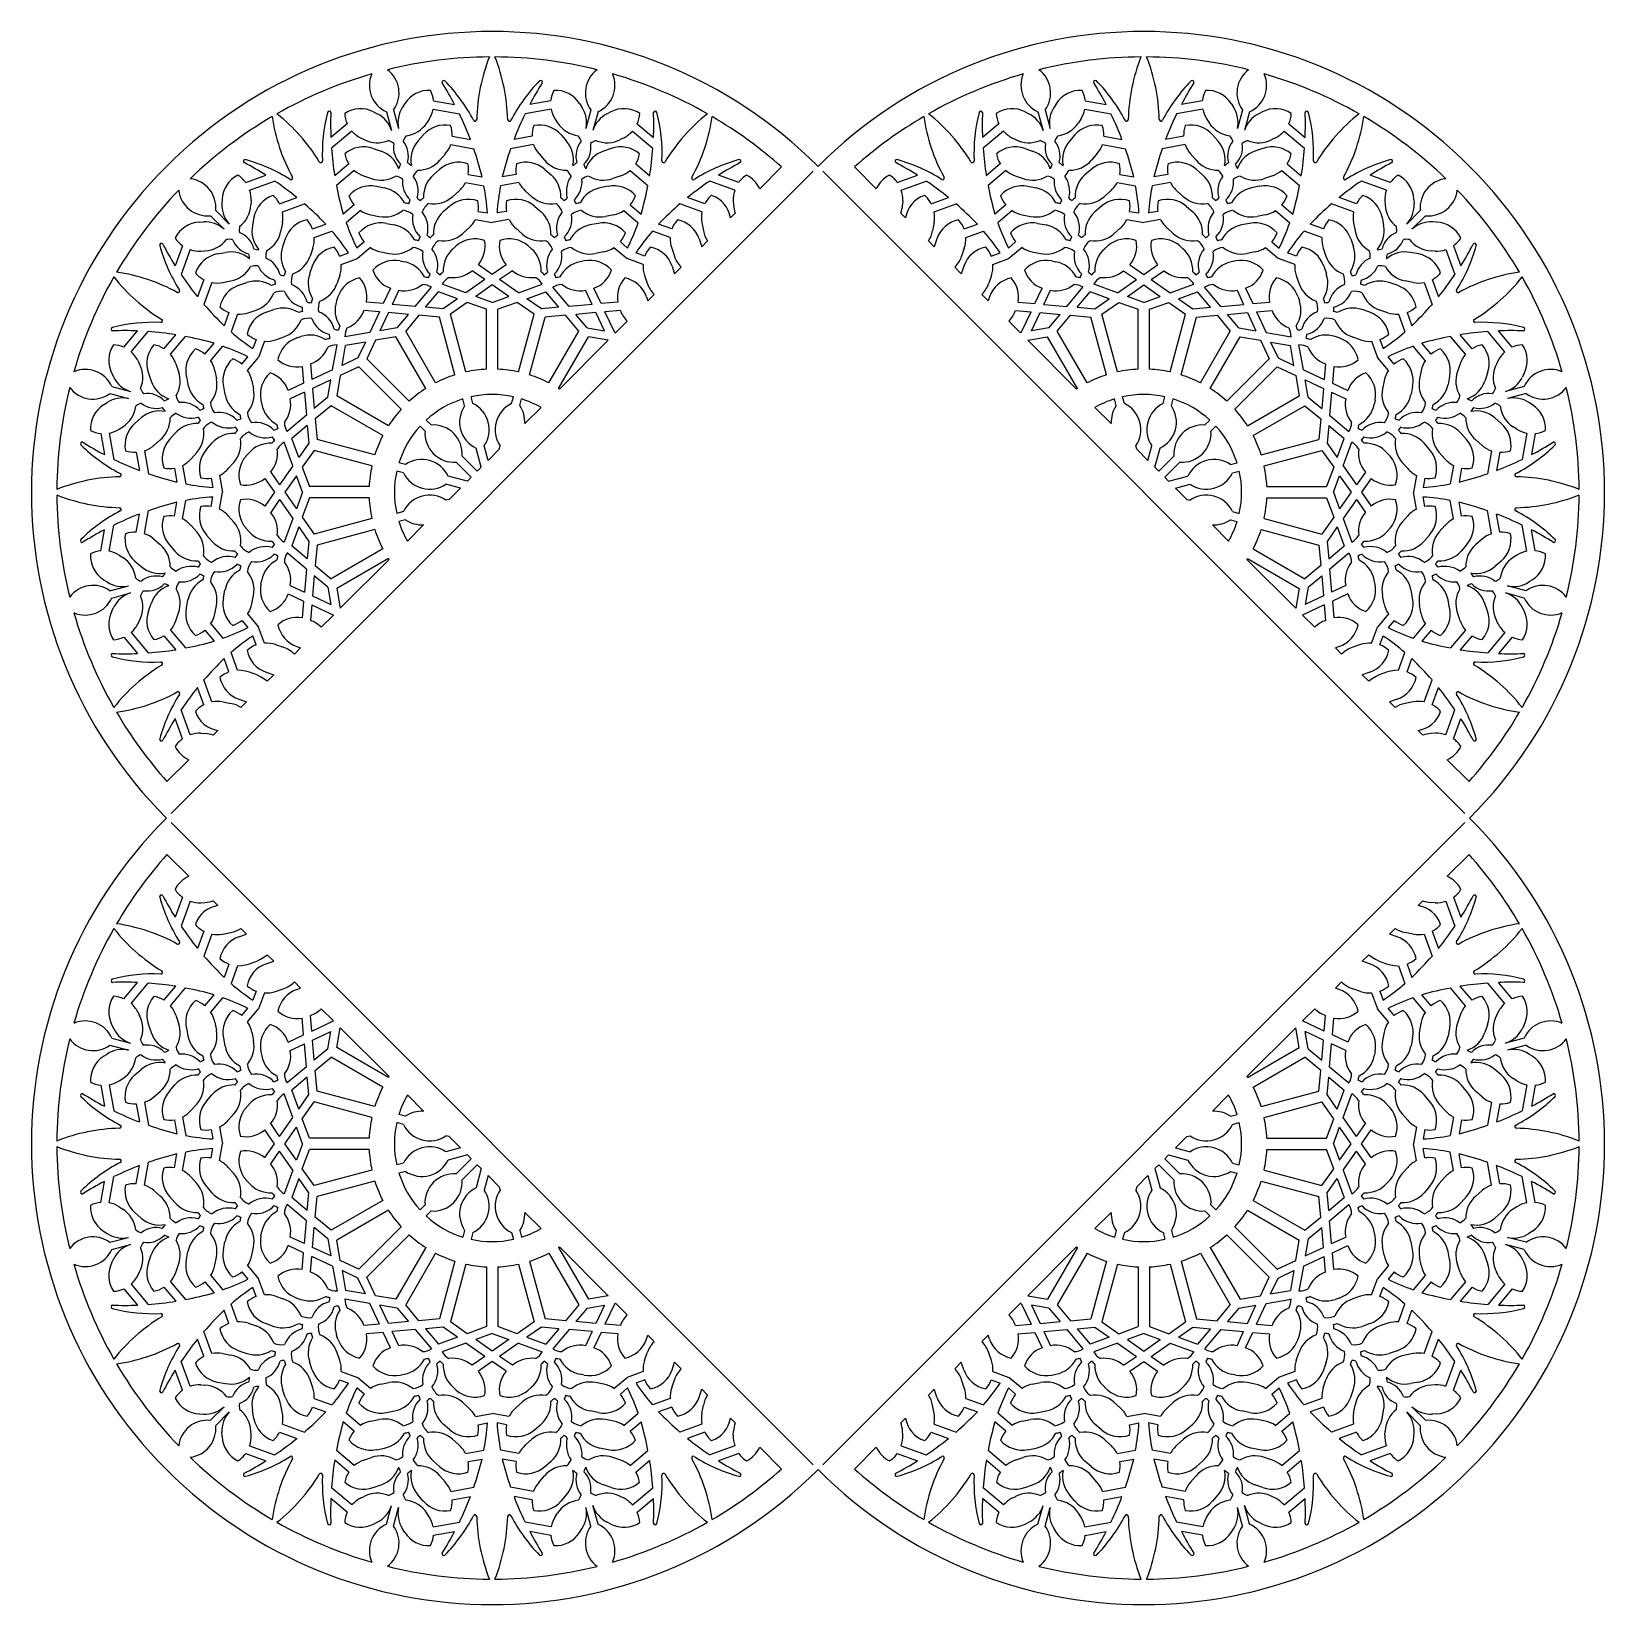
# Model space of a CAD drawing. Extents: x 60 to 307, y -7 to 240.
import ezdxf

# ---------------------------------------------------------------- set-up
doc = ezdxf.new("R2010")
doc.units = 0
doc.layers.get('0').update_dxf_attribs({"linetype": 'CONTINUOUS'})

msp = doc.modelspace()

# ---------------------------------------------------------------- linework, layer by layer
for p, q in [((113.7, 227.78), (114.28, 227.48)), ((115.71, 227.78), (116.52, 224.87)), ((116.85, 228.09), (117.61, 225.16)), ((118.59, 229.09), (118.24, 228.54)), ((123.07, 228.19), (127.19, 227.45)), ((123.14, 229.54), (126.44, 228.95)), ((141.64, 228.19), (137.52, 227.45)), ((141.58, 229.54), (138.28, 228.95)), ((146.12, 229.09), (146.47, 228.54)), ((147.87, 228.09), (147.11, 225.16)), ((149.01, 227.78), (148.2, 224.87)), ((151.02, 227.78), (150.44, 227.48)), ((216.23, 227.78), (216.81, 227.48)), ((218.24, 227.78), (219.05, 224.87)), ((219.38, 228.09), (220.14, 225.16)), ((221.13, 229.09), (220.77, 228.54)), ((225.61, 228.19), (229.73, 227.45)), ((225.67, 229.54), (228.97, 228.95)), ((244.17, 228.19), (240.06, 227.45)), ((244.11, 229.54), (240.81, 228.95)), ((248.65, 229.09), (249.01, 228.54)), ((250.4, 228.09), (249.64, 225.16)), ((251.54, 227.78), (250.73, 224.87)), ((253.55, 227.78), (252.97, 227.48)), ((109.54, 225.9), (106.98, 223.74)), ((122.43, 226.61), (122.08, 226.06)), ((142.28, 226.61), (142.63, 226.06)), ((155.18, 225.9), (157.74, 223.74)), ((212.07, 225.9), (209.51, 223.74)), ((224.97, 226.61), (224.62, 226.06)), ((244.81, 226.61), (245.17, 226.06)), ((257.71, 225.9), (260.27, 223.74)), ((110.27, 224.76), (107.07, 222.06)), ((111.61, 223.71), (112.19, 223.41)), ((121.52, 224.14), (120.67, 223.16)), ((126.08, 223.96), (128.92, 223.45)), ((138.63, 223.96), (135.79, 223.45)), ((143.19, 224.15), (144.04, 223.16)), ((153.1, 223.71), (152.52, 223.41)), ((154.45, 224.76), (157.64, 222.06)), ((212.8, 224.76), (209.61, 222.06)), ((214.15, 223.71), (214.73, 223.41)), ((224.06, 224.15), (223.21, 223.16)), ((228.62, 223.96), (231.46, 223.45)), ((241.17, 223.96), (238.33, 223.45)), ((245.73, 224.14), (246.58, 223.16)), ((255.64, 223.71), (255.06, 223.41)), ((256.98, 224.76), (260.18, 222.06)), ((113.64, 222.03), (114.87, 221.6)), ((124.99, 221.16), (124.14, 220.17)), ((125.84, 222.64), (129.45, 221.99)), ((138.88, 222.64), (135.26, 221.99)), ((139.73, 221.16), (140.58, 220.17)), ((151.08, 222.03), (149.85, 221.6)), ((216.17, 222.03), (217.4, 221.6)), ((227.52, 221.16), (226.67, 220.17)), ((228.37, 222.64), (231.99, 221.99)), ((241.41, 222.64), (237.8, 221.99)), ((242.26, 221.16), (243.11, 220.17)), ((253.61, 222.03), (252.38, 221.6)), ((81.83, 117.4), (182.89, 218.47)), ((109.78, 219.59), (107.58, 217.73)), ((110.65, 218.57), (107.85, 216.2)), ((124.08, 218.73), (123.1, 217.87)), ((128.58, 217.95), (130.77, 217.55)), ((136.14, 217.95), (133.94, 217.55)), ((140.64, 218.73), (141.62, 217.87)), ((154.06, 218.57), (156.87, 216.2)), ((154.94, 219.59), (157.14, 217.73)), ((174.45, 215.68), (177.89, 219.12)), ((285.42, 117.4), (184.36, 218.47)), ((192.8, 215.68), (189.36, 219.12)), ((212.31, 219.59), (210.11, 217.73)), ((213.19, 218.57), (210.38, 216.2)), ((226.61, 218.73), (225.63, 217.87)), ((231.11, 217.95), (233.31, 217.55)), ((238.67, 217.95), (236.48, 217.55)), ((243.17, 218.73), (244.15, 217.87)), ((256.6, 218.57), (259.4, 216.2)), ((257.47, 219.59), (259.67, 217.73)), ((93.57, 216.68), (96.72, 217.82)), ((94.19, 215.48), (98.12, 216.9)), ((112.13, 217.72), (113.36, 217.29)), ((114.13, 216.07), (115.41, 215.81)), ((128.15, 216.66), (131.06, 216.14)), ((136.57, 216.66), (133.66, 216.14)), ((150.59, 216.07), (149.31, 215.81)), ((152.59, 217.72), (151.36, 217.29)), ((170.53, 215.48), (166.59, 216.9)), ((171.15, 216.68), (167.99, 217.82)), ((196.1, 216.68), (199.26, 217.82)), ((196.72, 215.48), (200.66, 216.9)), ((214.66, 217.72), (215.89, 217.29)), ((216.66, 216.07), (217.94, 215.81)), ((230.68, 216.66), (233.59, 216.14)), ((239.1, 216.66), (236.19, 216.14)), ((253.12, 216.07), (251.84, 215.81)), ((255.12, 217.72), (253.89, 217.29)), ((273.06, 215.48), (269.13, 216.9)), ((273.68, 216.68), (270.53, 217.82)), ((89.86, 214.01), (89.83, 213.36)), ((94.43, 213.79), (94.39, 213.14)), ((98.91, 213.31), (101.63, 214.29)), ((99.36, 212.05), (102.81, 213.29)), ((110.63, 213.14), (108.92, 211.7)), ((125.63, 212.89), (124.65, 212.04)), ((127.09, 215.29), (126.11, 214.43)), ((137.62, 215.29), (138.6, 214.43)), ((139.09, 212.89), (140.07, 212.04)), ((154.09, 213.14), (155.8, 211.7)), ((165.36, 212.05), (161.9, 213.3)), ((165.8, 213.31), (163.09, 214.29)), ((170.29, 213.79), (170.32, 213.14)), ((196.96, 213.79), (196.93, 213.14)), ((201.45, 213.31), (204.16, 214.29)), ((201.89, 212.05), (205.35, 213.3)), ((213.16, 213.14), (211.45, 211.7)), ((228.16, 212.89), (227.18, 212.04)), ((229.62, 215.29), (228.65, 214.43)), ((240.16, 215.29), (241.13, 214.43)), ((241.62, 212.89), (242.6, 212.04)), ((256.62, 213.14), (258.33, 211.7)), ((267.89, 212.05), (264.44, 213.29)), ((268.34, 213.31), (265.62, 214.29)), ((272.82, 213.79), (272.86, 213.14)), ((277.39, 214.01), (277.42, 213.36)), ((86.28, 210.43), (86.93, 210.46)), ((88.02, 211.44), (90.17, 209.32)), ((88.85, 212.28), (90.97, 210.12)), ((94.87, 211.2), (94.63, 209.91)), ((111.64, 212.24), (109.38, 210.34)), ((113.24, 211.58), (114.52, 211.33)), ((129.71, 210.85), (132.36, 210.37)), ((130.13, 212.13), (131.6, 211.87)), ((135, 210.85), (132.36, 210.37)), ((134.59, 212.13), (133.12, 211.87)), ((151.48, 211.58), (150.2, 211.33)), ((153.08, 212.24), (155.33, 210.34)), ((169.87, 211.1), (170.59, 211.82)), ((197.38, 211.1), (196.66, 211.82)), ((214.17, 212.24), (211.92, 210.34)), ((215.77, 211.58), (217.05, 211.33)), ((232.24, 210.85), (234.89, 210.37)), ((232.66, 212.13), (234.13, 211.87)), ((237.54, 210.85), (234.89, 210.37)), ((237.12, 212.13), (235.65, 211.87)), ((254.01, 211.58), (252.73, 211.33)), ((255.61, 212.24), (257.86, 210.34)), ((272.38, 211.2), (272.62, 209.91)), ((278.4, 212.28), (276.28, 210.12)), ((279.23, 211.44), (277.08, 209.32)), ((280.97, 210.43), (280.32, 210.46)), ((99.36, 210.34), (99.12, 209.06)), ((104.08, 209.36), (106.17, 210.11)), ((104.35, 208.03), (107.13, 209.03)), ((115.71, 210.24), (116.98, 209.98)), ((128.65, 209.46), (127.67, 208.6)), ((136.07, 209.46), (137.05, 208.6)), ((149.01, 210.24), (147.73, 209.98)), ((160.37, 208.03), (157.59, 209.03)), ((160.64, 209.36), (158.54, 210.11)), ((165.36, 210.35), (165.6, 209.07)), ((201.89, 210.35), (201.65, 209.07)), ((206.61, 209.36), (208.71, 210.11)), ((206.88, 208.03), (209.66, 209.03)), ((218.24, 210.24), (219.52, 209.98)), ((231.18, 209.46), (230.2, 208.6)), ((238.6, 209.46), (239.58, 208.6)), ((251.54, 210.24), (250.26, 209.98)), ((262.9, 208.03), (260.12, 209.03)), ((263.17, 209.36), (261.07, 210.11)), ((267.89, 210.34), (268.13, 209.06)), ((83.61, 206.72), (82.48, 203.57)), ((84.82, 206.1), (83.39, 202.17)), ((86.5, 205.86), (87.15, 205.9)), ((89.1, 205.42), (90.38, 205.66)), ((99.79, 207.78), (99.37, 206.55)), ((104.12, 206.32), (103.7, 205.08)), ((108.33, 205.1), (109.74, 205.6)), ((112.19, 207.33), (111.05, 206.36)), ((113.19, 206.42), (111.14, 204.69)), ((114.81, 205.75), (116.09, 205.5)), ((126.69, 206.68), (126.2, 206.25)), ((138.03, 206.68), (138.52, 206.25)), ((149.91, 205.75), (148.63, 205.5)), ((151.52, 206.42), (153.58, 204.69)), ((152.53, 207.33), (153.67, 206.36)), ((156.39, 205.1), (154.98, 205.6)), ((160.6, 206.32), (161.02, 205.08)), ((164.93, 207.78), (165.34, 206.57)), ((165.34, 206.57), (166.23, 207.47)), ((201.91, 206.57), (201.02, 207.47)), ((202.32, 207.78), (201.91, 206.57)), ((206.65, 206.32), (206.23, 205.08)), ((210.86, 205.1), (212.27, 205.6)), ((214.72, 207.33), (213.58, 206.36)), ((215.73, 206.42), (213.67, 204.69)), ((217.34, 205.75), (218.62, 205.5)), ((229.22, 206.68), (228.73, 206.25)), ((240.56, 206.68), (241.05, 206.25)), ((252.44, 205.75), (251.16, 205.5)), ((254.05, 206.42), (256.11, 204.69)), ((255.06, 207.33), (256.2, 206.36)), ((258.92, 205.1), (257.51, 205.6)), ((263.13, 206.32), (263.55, 205.08)), ((267.46, 207.78), (267.88, 206.55)), ((278.15, 205.42), (276.87, 205.66)), ((280.75, 205.86), (280.1, 205.9)), ((282.43, 206.1), (283.85, 202.17)), ((283.64, 206.72), (284.77, 203.57)), ((104.05, 203.51), (103.63, 202.27)), ((108.61, 203.77), (111.14, 204.69)), ((117.9, 204.32), (118.53, 204.2)), ((132.36, 202.21), (130.18, 203.73)), ((134.54, 203.73), (132.36, 202.21)), ((146.82, 204.32), (146.18, 204.2)), ((156.11, 203.77), (153.58, 204.69)), ((160.67, 203.51), (161.07, 202.31)), ((161.07, 202.31), (162.1, 203.33)), ((206.17, 202.31), (205.15, 203.33)), ((206.58, 203.51), (206.17, 202.31)), ((211.14, 203.77), (213.67, 204.69)), ((220.43, 204.32), (221.07, 204.2)), ((232.71, 203.73), (234.89, 202.21)), ((234.89, 202.21), (237.07, 203.73)), ((249.35, 204.32), (248.71, 204.2)), ((258.64, 203.77), (256.11, 204.69)), ((263.2, 203.51), (263.62, 202.27)), ((86.98, 201.38), (86, 198.67)), ((88.24, 200.93), (87, 197.48)), ((89.95, 200.93), (91.23, 201.17)), ((92.51, 200.5), (93.74, 200.92)), ((108.38, 202.04), (107.96, 200.81)), ((128.23, 199.31), (124.51, 200.67)), ((131.19, 201.39), (128.23, 199.31)), ((131.19, 201.39), (129.19, 202.79)), ((132.36, 200.57), (129.77, 198.75)), ((134.95, 198.75), (132.36, 200.57)), ((135.53, 202.79), (133.53, 201.39)), ((136.49, 199.31), (133.53, 201.39)), ((136.49, 199.31), (140.21, 200.67)), ((156.34, 202.04), (156.76, 200.81)), ((210.91, 202.04), (210.49, 200.81)), ((230.76, 199.31), (227.04, 200.67)), ((230.76, 199.31), (233.72, 201.39)), ((231.72, 202.79), (233.72, 201.39)), ((232.3, 198.75), (234.89, 200.57)), ((234.89, 200.57), (237.48, 198.75)), ((236.06, 201.39), (238.06, 202.79)), ((236.06, 201.39), (239.02, 199.31)), ((239.02, 199.31), (242.74, 200.67)), ((258.87, 202.04), (259.29, 200.81)), ((274.74, 200.5), (273.51, 200.92)), ((277.3, 200.93), (276.02, 201.17)), ((279.01, 200.93), (280.25, 197.48)), ((280.27, 201.38), (281.25, 198.67)), ((108.08, 198.66), (107.87, 198.04)), ((116.35, 200.02), (115.22, 197.61)), ((117.68, 199.71), (116.64, 197.49)), ((120.25, 197.17), (122.79, 200.21)), ((121.88, 197.03), (123.91, 199.46)), ((126.89, 198.37), (123.91, 199.46)), ((126.89, 198.37), (124.63, 196.79)), ((132.36, 197.81), (129.77, 198.75)), ((132.36, 197.81), (134.95, 198.75)), ((137.83, 198.37), (140.81, 199.46)), ((140.09, 196.79), (137.83, 198.37)), ((142.84, 197.03), (140.81, 199.46)), ((144.47, 197.17), (141.92, 200.21)), ((148.07, 197.49), (147.04, 199.71)), ((149.5, 197.61), (148.37, 200.02)), ((156.64, 198.66), (156.84, 198.07)), ((156.84, 198.07), (157.83, 199.06)), ((210.41, 198.07), (209.42, 199.06)), ((210.61, 198.66), (210.41, 198.07)), ((217.75, 197.61), (218.88, 200.02)), ((219.18, 197.49), (220.21, 199.71)), ((222.78, 197.17), (225.32, 200.21)), ((224.41, 197.03), (226.44, 199.46)), ((229.42, 198.37), (226.44, 199.46)), ((227.16, 196.79), (229.42, 198.37)), ((234.89, 197.81), (232.3, 198.75)), ((234.89, 197.81), (237.48, 198.75)), ((240.36, 198.37), (243.34, 199.46)), ((240.36, 198.37), (242.62, 196.79)), ((245.37, 197.03), (243.34, 199.46)), ((247, 197.17), (244.46, 200.21)), ((249.57, 199.71), (250.6, 197.49)), ((250.9, 200.02), (252.03, 197.61)), ((259.17, 198.66), (259.38, 198.04)), ((90.94, 196.22), (90.18, 194.12)), ((92.26, 195.94), (91.26, 193.17)), ((93.98, 196.17), (95.21, 196.59)), ((96.79, 196.24), (98.02, 196.66)), ((114.62, 196.32), (112.18, 196.53)), ((115.22, 197.61), (112.57, 197.85)), ((114.62, 196.32), (113.09, 193.04)), ((116.04, 196.2), (114.7, 193.33)), ((119.2, 195.92), (116.04, 196.2)), ((120.25, 197.17), (116.64, 197.49)), ((117.42, 193.81), (119.2, 195.92)), ((120.83, 195.78), (118.75, 193.3)), ((124.05, 195.49), (120.83, 195.78)), ((124.63, 196.79), (121.88, 197.03)), ((128.43, 197.81), (125.78, 195.96)), ((128.21, 186.86), (125.78, 195.96)), ((131.47, 196.71), (128.43, 197.81)), ((131.47, 187.29), (131.47, 196.71)), ((136.29, 197.81), (133.25, 196.71)), ((133.25, 187.29), (133.25, 196.71)), ((138.94, 195.96), (136.29, 197.81)), ((136.51, 186.86), (138.94, 195.96)), ((142.84, 197.03), (140.09, 196.79)), ((143.89, 195.78), (140.67, 195.49)), ((145.97, 193.3), (143.89, 195.78)), ((148.07, 197.49), (144.47, 197.17)), ((148.68, 196.2), (145.52, 195.92)), ((147.3, 193.81), (145.52, 195.92)), ((150.01, 193.33), (148.68, 196.2)), ((152.14, 197.85), (149.5, 197.61)), ((152.53, 196.53), (150.1, 196.32)), ((151.63, 193.04), (150.1, 196.32)), ((214.71, 196.53), (217.15, 196.32)), ((215.11, 197.85), (217.75, 197.61)), ((215.62, 193.04), (217.15, 196.32)), ((217.23, 193.33), (218.57, 196.2)), ((218.57, 196.2), (221.73, 195.92)), ((219.18, 197.49), (222.78, 197.17)), ((219.95, 193.81), (221.73, 195.92)), ((221.28, 193.3), (223.36, 195.78)), ((223.36, 195.78), (226.58, 195.49)), ((224.41, 197.03), (227.16, 196.79)), ((228.31, 195.96), (230.96, 197.81)), ((230.74, 186.86), (228.31, 195.96)), ((230.96, 197.81), (234, 196.71)), ((234, 187.29), (234, 196.71)), ((235.78, 196.71), (238.82, 197.81)), ((235.78, 187.29), (235.78, 196.71)), ((238.82, 197.81), (241.47, 195.96)), ((239.04, 186.86), (241.47, 195.96)), ((242.62, 196.79), (245.37, 197.03)), ((243.2, 195.49), (246.42, 195.78)), ((246.42, 195.78), (248.5, 193.3)), ((247, 197.17), (250.6, 197.49)), ((248.05, 195.92), (251.21, 196.2)), ((249.83, 193.81), (248.05, 195.92)), ((251.21, 196.2), (252.54, 193.33)), ((252.03, 197.61), (254.67, 197.85)), ((252.63, 196.32), (255.07, 196.53)), ((252.63, 196.32), (254.16, 193.04)), ((270.46, 196.24), (269.23, 196.66)), ((273.27, 196.17), (272.04, 196.59)), ((274.99, 195.94), (275.99, 193.17)), ((276.31, 196.22), (277.07, 194.12)), ((74.39, 190.75), (76.56, 193.31)), ((75.53, 190.02), (78.23, 193.22)), ((117.42, 193.81), (114.7, 193.33)), ((123.46, 185.14), (118.75, 193.3)), ((126.49, 186.4), (124.05, 195.49)), ((138.23, 186.4), (140.67, 195.49)), ((141.26, 185.14), (145.97, 193.3)), ((147.3, 193.81), (150.01, 193.33)), ((151.78, 193.01), (153.6, 194.83)), ((215.47, 193.01), (213.65, 194.83)), ((219.95, 193.81), (217.23, 193.33)), ((225.99, 185.14), (221.28, 193.3)), ((229.02, 186.4), (226.58, 195.49)), ((240.76, 186.4), (243.2, 195.49)), ((243.79, 185.14), (248.5, 193.3)), ((249.83, 193.81), (252.54, 193.33)), ((291.72, 190.02), (289.02, 193.22)), ((292.86, 190.75), (290.69, 193.31)), ((80.71, 190.51), (82.56, 192.71)), ((81.72, 189.64), (84.09, 192.44)), ((87.15, 189.66), (88.59, 191.37)), ((88.06, 188.65), (89.96, 190.91)), ((95.2, 191.96), (94.69, 190.56)), ((96.52, 191.68), (95.61, 189.15)), ((98.25, 191.91), (99.49, 192.33)), ((101.64, 192.22), (102.26, 192.43)), ((107.25, 187.2), (107.94, 191.1)), ((108.73, 187.89), (109.28, 191.01)), ((113.09, 193.04), (109.19, 192.36)), ((112.4, 191.56), (109.28, 191.01)), ((112.4, 191.56), (111.24, 189.06)), ((114.01, 191.84), (112.65, 188.91)), ((117.2, 192.4), (114.01, 191.84)), ((121.91, 184.25), (117.2, 192.4)), ((142.81, 184.25), (147.52, 192.4)), ((142.94, 184.17), (150.63, 191.86)), ((150.63, 191.86), (147.52, 192.4)), ((151.63, 193.04), (151.78, 193.01)), ((215.62, 193.04), (215.47, 193.01)), ((216.62, 191.86), (219.73, 192.4)), ((224.31, 184.17), (216.62, 191.86)), ((224.44, 184.25), (219.73, 192.4)), ((245.34, 184.25), (250.05, 192.4)), ((250.05, 192.4), (253.24, 191.84)), ((253.24, 191.84), (254.6, 188.91)), ((254.16, 193.04), (258.06, 192.36)), ((254.85, 191.56), (256.01, 189.06)), ((254.85, 191.56), (257.97, 191.01)), ((258.52, 187.89), (257.97, 191.01)), ((260, 187.2), (259.31, 191.1)), ((265.61, 192.22), (264.99, 192.43)), ((269, 191.91), (267.76, 192.33)), ((270.73, 191.68), (271.64, 189.15)), ((272.05, 191.96), (272.56, 190.56)), ((279.19, 188.65), (277.29, 190.91)), ((280.1, 189.66), (278.66, 191.37)), ((285.53, 189.64), (283.16, 192.44)), ((286.54, 190.51), (284.68, 192.71)), ((76.58, 188.68), (76.88, 188.1)), ((82.58, 188.16), (83.01, 186.93)), ((92.97, 188.1), (93.93, 189.25)), ((93.87, 187.1), (95.61, 189.15)), ((111.24, 189.06), (108.73, 187.89)), ((119.3, 182.25), (112.65, 188.91)), ((247.94, 182.25), (254.6, 188.91)), ((256.01, 189.06), (258.52, 187.89)), ((273.37, 187.1), (271.64, 189.15)), ((274.28, 188.1), (273.32, 189.25)), ((284.67, 188.16), (284.24, 186.93)), ((290.67, 188.68), (290.37, 188.1)), ((72.51, 186.59), (72.81, 186.01)), ((78.26, 186.65), (78.69, 185.42)), ((84.23, 186.16), (84.48, 184.88)), ((88.71, 187.05), (88.97, 185.78)), ((102.45, 187.72), (102.68, 185.07)), ((103.76, 188.11), (103.97, 185.67)), ((107.25, 187.2), (103.97, 185.67)), ((108.45, 186.28), (107.89, 183.09)), ((111.38, 187.65), (108.45, 186.28)), ((118.04, 180.99), (111.38, 187.65)), ((249.21, 180.99), (255.87, 187.65)), ((255.87, 187.65), (258.8, 186.28)), ((258.8, 186.28), (259.36, 183.09)), ((260, 187.2), (263.28, 185.67)), ((263.49, 188.11), (263.28, 185.67)), ((264.8, 187.72), (264.57, 185.07)), ((278.54, 187.05), (278.28, 185.78)), ((283.02, 186.16), (282.77, 184.88)), ((288.99, 186.65), (288.56, 185.42)), ((294.74, 186.59), (294.44, 186.01)), ((72.2, 183.44), (75.13, 182.68)), ((72.51, 184.58), (75.42, 183.77)), ((90.06, 184.59), (90.31, 183.31)), ((94.54, 185.48), (94.8, 184.2)), ((102.68, 185.07), (100.27, 183.95)), ((102.8, 183.65), (100.59, 182.62)), ((102.8, 183.65), (103.12, 180.05)), ((106.97, 185.59), (104.1, 184.25)), ((104.1, 184.25), (104.37, 181.1)), ((106.49, 182.87), (106.97, 185.59)), ((260.28, 185.59), (263.15, 184.25)), ((260.76, 182.87), (260.28, 185.59)), ((263.15, 184.25), (262.88, 181.1)), ((264.45, 183.65), (264.13, 180.05)), ((264.45, 183.65), (266.66, 182.62)), ((264.57, 185.07), (266.98, 183.95)), ((272.71, 185.48), (272.45, 184.2)), ((277.19, 184.59), (276.94, 183.31)), ((294.74, 184.58), (291.83, 183.77)), ((295.05, 183.44), (292.12, 182.68)), ((71.2, 181.7), (71.75, 182.05)), ((95.97, 182.4), (96.1, 181.76)), ((106.49, 182.87), (104.37, 181.1)), ((107, 181.55), (104.52, 179.47)), ((115.15, 176.84), (107, 181.55)), ((116.04, 178.39), (107.89, 183.09)), ((128.02, 181.56), (127.73, 182.61)), ((129.31, 181.91), (129.03, 182.96)), ((135.41, 181.9), (135.69, 182.96)), ((136.7, 181.56), (136.99, 182.61)), ((137.49, 178.72), (140.04, 181.27)), ((229.76, 178.72), (227.21, 181.27)), ((230.54, 181.56), (230.26, 182.61)), ((231.84, 181.9), (231.56, 182.96)), ((237.94, 181.91), (238.22, 182.96)), ((239.23, 181.56), (239.52, 182.61)), ((251.21, 178.39), (259.36, 183.09)), ((252.1, 176.84), (260.25, 181.55)), ((260.25, 181.55), (262.73, 179.47)), ((260.76, 182.87), (262.88, 181.1)), ((271.28, 182.4), (271.15, 181.76)), ((296.05, 181.7), (295.5, 182.05)), ((76.15, 178.77), (77.14, 179.62)), ((103.12, 180.05), (100.08, 177.5)), ((103.26, 178.42), (100.84, 176.38)), ((103.26, 178.42), (103.5, 175.67)), ((104.52, 179.47), (104.8, 176.24)), ((121.79, 177.56), (121.01, 178.33)), ((122.73, 178.51), (121.96, 179.28)), ((244.52, 178.51), (245.29, 179.28)), ((245.46, 177.56), (246.24, 178.33)), ((262.73, 179.47), (262.45, 176.24)), ((263.99, 178.42), (263.75, 175.67)), ((263.99, 178.42), (266.41, 176.38)), ((264.13, 180.05), (267.17, 177.5)), ((291.1, 178.77), (290.11, 179.62)), ((70.75, 177.15), (71.34, 173.85)), ((72.1, 177.22), (72.84, 173.1)), ((73.68, 177.86), (74.23, 178.21)), ((79.13, 175.3), (80.12, 176.15)), ((81.56, 176.22), (82.42, 177.19)), ((100.98, 172.07), (99.63, 175.79)), ((101.92, 173.41), (100.84, 176.38)), ((113.89, 173.81), (104.8, 176.24)), ((253.35, 173.81), (262.45, 176.24)), ((265.33, 173.41), (266.41, 176.38)), ((266.27, 172.07), (267.62, 175.79)), ((285.69, 176.22), (284.83, 177.19)), ((288.12, 175.3), (287.13, 176.15)), ((293.57, 177.86), (293.02, 178.21)), ((295.15, 177.22), (294.41, 173.1)), ((296.5, 177.15), (295.91, 173.85)), ((76.34, 174.21), (76.85, 171.37)), ((77.66, 174.45), (78.3, 170.84)), ((85, 173.2), (85.86, 174.18)), ((87.4, 174.66), (88.26, 175.64)), ((93.61, 173.6), (94.04, 174.09)), ((103.5, 175.67), (101.92, 173.41)), ((104.34, 174.52), (102.48, 171.87)), ((113.43, 172.08), (104.34, 174.52)), ((130.01, 171.24), (127.63, 173.61)), ((130.62, 171.85), (129.81, 174.87)), ((131.71, 172.94), (131.1, 175.21)), ((131.71, 172.94), (133.48, 174.71)), ((133.48, 174.71), (133.62, 175.21)), ((233.77, 174.71), (233.63, 175.21)), ((235.54, 172.94), (233.77, 174.71)), ((235.54, 172.94), (236.15, 175.21)), ((236.63, 171.85), (237.44, 174.87)), ((237.24, 171.24), (239.61, 173.61)), ((253.82, 172.08), (262.91, 174.52)), ((262.91, 174.52), (264.77, 171.87)), ((263.75, 175.67), (265.33, 173.41)), ((273.64, 173.6), (273.21, 174.09)), ((279.85, 174.66), (278.99, 175.64)), ((282.25, 173.2), (281.39, 174.18)), ((289.59, 174.45), (288.95, 170.84)), ((290.91, 174.21), (290.4, 171.37)), ((82.35, 171.72), (82.74, 169.52)), ((83.63, 172.14), (84.15, 169.24)), ((90.83, 171.65), (91.69, 172.63)), ((97.5, 171.11), (98.91, 169.1)), ((100.98, 172.07), (98.91, 169.1)), ((102.48, 171.87), (103.59, 168.83)), ((118.39, 170.98), (117.33, 171.27)), ((118.73, 172.28), (117.68, 172.56)), ((129.06, 170.29), (126.68, 172.66)), ((130.01, 171.24), (130.62, 171.85)), ((237.24, 171.24), (236.63, 171.85)), ((238.19, 170.29), (240.56, 172.66)), ((248.52, 172.28), (249.57, 172.56)), ((248.86, 170.98), (249.92, 171.27)), ((264.77, 171.87), (263.66, 168.83)), ((266.27, 172.07), (268.34, 169.1)), ((269.75, 171.11), (268.34, 169.1)), ((276.42, 171.65), (275.56, 172.63)), ((283.62, 172.14), (283.1, 169.24)), ((284.9, 171.72), (284.51, 169.52)), ((88.16, 170.16), (88.42, 168.69)), ((89.45, 170.58), (89.92, 167.93)), ((96.56, 170.11), (98.09, 167.93)), ((101.54, 170.53), (99.72, 167.93)), ((102.49, 167.93), (101.54, 170.53)), ((113, 168.83), (103.59, 168.83)), ((127.35, 168.58), (125.08, 169.19)), ((128.45, 169.68), (125.43, 170.48)), ((125.58, 166.81), (127.35, 168.58)), ((128.45, 169.68), (129.06, 170.29)), ((238.8, 169.68), (238.19, 170.29)), ((238.8, 169.68), (241.82, 170.48)), ((239.9, 168.58), (242.17, 169.19)), ((241.67, 166.81), (239.9, 168.58)), ((254.25, 168.83), (263.66, 168.83)), ((264.76, 167.93), (265.71, 170.53)), ((265.71, 170.53), (267.52, 167.93)), ((270.69, 170.11), (269.16, 167.93)), ((277.8, 170.58), (277.33, 167.93)), ((279.09, 170.16), (278.83, 168.69)), ((82.35, 164.15), (82.74, 166.35)), ((83.63, 163.73), (84.15, 166.63)), ((88.16, 165.71), (88.42, 167.18)), ((89.45, 165.29), (89.92, 167.93)), ((98.09, 167.93), (96.56, 165.76)), ((98.91, 166.77), (97.5, 164.76)), ((98.91, 166.77), (100.98, 163.8)), ((99.72, 167.93), (101.54, 165.34)), ((102.49, 167.93), (101.54, 165.34)), ((103.59, 167.04), (102.48, 164)), ((113, 167.04), (103.59, 167.04)), ((125.58, 166.81), (125.08, 166.68)), ((241.67, 166.81), (242.17, 166.68)), ((254.25, 167.04), (263.66, 167.04)), ((263.66, 167.04), (264.77, 164)), ((264.76, 167.93), (265.71, 165.34)), ((267.52, 167.93), (265.71, 165.34)), ((268.34, 166.77), (266.27, 163.8)), ((268.34, 166.77), (269.75, 164.76)), ((269.16, 167.93), (270.69, 165.76)), ((277.8, 165.29), (277.33, 167.93)), ((279.09, 165.71), (278.83, 167.18)), ((283.62, 163.73), (283.1, 166.63)), ((284.9, 164.15), (284.51, 166.35)), ((76.34, 161.66), (76.85, 164.5)), ((77.66, 161.41), (78.3, 165.03)), ((90.83, 164.22), (91.69, 163.24)), ((100.98, 163.8), (99.63, 160.08)), ((102.48, 164), (104.34, 161.35)), ((113.43, 163.79), (104.34, 161.35)), ((118.39, 164.88), (117.33, 164.6)), ((118.74, 163.59), (117.68, 163.31)), ((248.51, 163.59), (249.57, 163.31)), ((248.86, 164.88), (249.92, 164.6)), ((253.82, 163.79), (262.91, 161.35)), ((264.77, 164), (262.91, 161.35)), ((266.27, 163.8), (267.62, 160.08)), ((276.42, 164.22), (275.56, 163.24)), ((289.59, 161.41), (288.95, 165.03)), ((290.91, 161.66), (290.4, 164.5)), ((70.75, 158.71), (71.34, 162.01)), ((72.1, 158.65), (72.84, 162.77)), ((85, 162.67), (85.86, 161.69)), ((87.4, 161.2), (88.26, 160.23)), ((93.61, 162.26), (94.04, 161.77)), ((101.92, 162.46), (100.84, 159.49)), ((101.92, 162.46), (103.5, 160.2)), ((113.89, 162.06), (104.8, 159.62)), ((119.02, 160.25), (121.57, 162.81)), ((248.23, 160.25), (245.68, 162.81)), ((253.35, 162.06), (262.45, 159.62)), ((265.33, 162.46), (263.75, 160.2)), ((265.33, 162.46), (266.41, 159.49)), ((273.64, 162.26), (273.21, 161.77)), ((279.85, 161.2), (278.99, 160.23)), ((282.25, 162.67), (281.39, 161.69)), ((295.15, 158.65), (294.41, 162.77)), ((296.5, 158.71), (295.91, 162.01)), ((79.13, 160.56), (80.12, 159.71)), ((81.56, 159.65), (82.42, 158.67)), ((103.26, 157.45), (100.84, 159.49)), ((103.5, 160.2), (103.26, 157.45)), ((104.8, 159.62), (104.52, 156.4)), ((115.15, 159.03), (107, 154.32)), ((252.1, 159.03), (260.25, 154.32)), ((262.45, 159.62), (262.73, 156.4)), ((263.75, 160.2), (263.99, 157.45)), ((263.99, 157.45), (266.41, 159.49)), ((285.69, 159.65), (284.83, 158.67)), ((288.12, 160.56), (287.13, 159.71)), ((73.68, 158.01), (74.23, 157.66)), ((76.15, 157.1), (77.14, 156.25)), ((103.12, 155.82), (100.08, 158.37)), ((104.52, 156.4), (107, 154.32)), ((116.04, 157.48), (107.89, 152.77)), ((108.44, 149.67), (116.13, 157.36)), ((258.81, 149.67), (251.12, 157.36)), ((251.21, 157.48), (259.36, 152.77)), ((262.73, 156.4), (260.25, 154.32)), ((264.13, 155.82), (267.17, 158.37)), ((291.1, 157.1), (290.11, 156.25)), ((293.57, 158.01), (293.02, 157.66)), ((71.2, 154.17), (71.75, 153.82)), ((95.97, 153.47), (96.1, 154.11)), ((103.12, 155.82), (102.8, 152.22)), ((104.37, 154.77), (104.1, 151.62)), ((106.49, 153), (104.37, 154.77)), ((260.76, 153), (262.88, 154.77)), ((262.88, 154.77), (263.15, 151.62)), ((264.13, 155.82), (264.45, 152.22)), ((271.28, 153.47), (271.15, 154.11)), ((296.05, 154.17), (295.5, 153.82)), ((72.2, 152.42), (75.13, 153.18)), ((72.51, 151.28), (75.42, 152.09)), ((90.06, 151.28), (90.31, 152.56)), ((94.54, 150.39), (94.8, 151.67)), ((100.27, 151.92), (102.68, 150.8)), ((100.59, 153.25), (102.8, 152.22)), ((104.1, 151.62), (106.97, 150.28)), ((106.49, 153), (106.97, 150.28)), ((107.89, 152.77), (108.44, 149.67)), ((259.36, 152.77), (258.81, 149.67)), ((260.76, 153), (260.28, 150.28)), ((263.15, 151.62), (260.28, 150.28)), ((266.66, 153.25), (264.45, 152.22)), ((266.98, 151.92), (264.57, 150.8)), ((272.71, 150.39), (272.45, 151.67)), ((277.19, 151.28), (276.94, 152.56)), ((294.74, 151.28), (291.83, 152.09)), ((295.05, 152.42), (292.12, 153.18)), ((72.51, 149.27), (72.81, 149.85)), ((78.26, 149.21), (78.69, 150.44)), ((82.58, 147.7), (83.01, 148.93)), ((84.23, 149.71), (84.48, 150.99)), ((88.71, 148.81), (88.97, 150.09)), ((93.87, 148.77), (95.61, 146.72)), ((102.68, 150.8), (102.45, 148.15)), ((103.97, 150.2), (103.76, 147.76)), ((103.97, 150.2), (107.38, 148.61)), ((105.46, 146.69), (107.38, 148.61)), ((263.28, 150.2), (259.87, 148.61)), ((261.79, 146.69), (259.87, 148.61)), ((263.28, 150.2), (263.49, 147.76)), ((264.57, 150.8), (264.8, 148.15)), ((273.37, 148.77), (271.64, 146.72)), ((278.54, 148.81), (278.28, 150.09)), ((283.02, 149.71), (282.77, 150.99)), ((284.67, 147.7), (284.24, 148.93)), ((288.99, 149.21), (288.56, 150.44)), ((294.73, 149.27), (294.44, 149.85)), ((76.58, 147.19), (76.88, 147.77)), ((81.72, 146.23), (84.09, 143.42)), ((87.15, 146.2), (88.6, 144.5)), ((88.06, 147.21), (89.96, 144.96)), ((92.97, 147.76), (93.93, 146.62)), ((96.52, 144.19), (95.61, 146.72)), ((270.73, 144.19), (271.64, 146.72)), ((274.28, 147.76), (273.32, 146.62)), ((279.19, 147.21), (277.29, 144.96)), ((280.1, 146.2), (278.65, 144.5)), ((285.52, 146.23), (283.16, 143.42)), ((290.67, 147.19), (290.37, 147.77)), ((74.4, 145.11), (76.56, 142.55)), ((75.53, 145.84), (78.23, 142.65)), ((80.71, 145.35), (82.57, 143.15)), ((95.2, 143.9), (94.69, 145.31)), ((98.25, 143.96), (99.49, 143.54)), ((101.64, 143.65), (102.22, 143.45)), ((265.61, 143.65), (265.03, 143.45)), ((269, 143.96), (267.76, 143.54)), ((272.05, 143.9), (272.56, 145.31)), ((286.54, 145.35), (284.68, 143.15)), ((291.72, 145.84), (289.02, 142.65)), ((292.85, 145.11), (290.69, 142.55)), ((90.94, 139.65), (90.18, 141.75)), ((92.26, 139.93), (91.26, 142.7)), ((101.23, 142.46), (102.22, 143.45)), ((266.02, 142.46), (265.03, 143.45)), ((274.99, 139.93), (275.99, 142.7)), ((276.31, 139.65), (277.07, 141.75)), ((96.79, 139.63), (97.99, 139.22)), ((96.96, 138.19), (97.99, 139.22)), ((270.46, 139.63), (269.26, 139.22)), ((270.29, 138.19), (269.26, 139.22)), ((86.98, 134.49), (86, 137.2)), ((88.25, 134.93), (87, 138.39)), ((279, 134.93), (280.25, 138.39)), ((280.27, 134.49), (281.25, 137.2)), ((84.82, 129.76), (83.4, 133.7)), ((89.95, 134.94), (91.23, 134.69)), ((92.51, 135.36), (93.72, 134.95)), ((92.83, 134.06), (93.72, 134.95)), ((274.74, 135.36), (273.53, 134.95)), ((274.42, 134.06), (273.53, 134.95)), ((277.3, 134.94), (276.02, 134.69)), ((282.43, 129.76), (283.85, 133.7)), ((83.62, 129.14), (82.48, 132.3)), ((283.63, 129.14), (284.77, 132.3)), ((86.51, 130), (87.16, 129.97)), ((88.47, 129.7), (89.2, 130.43)), ((278.78, 129.7), (278.05, 130.43)), ((280.74, 130), (280.09, 129.97)), ((81.18, 122.41), (84.61, 125.84)), ((286.07, 122.41), (282.64, 125.84)), ((81.83, 115.94), (182.89, 14.87)), ((285.42, 115.94), (184.36, 14.87)), ((81.18, 110.93), (84.61, 107.49)), ((286.07, 110.93), (282.64, 107.49)), ((83.62, 104.19), (82.48, 101.04)), ((283.63, 104.19), (284.77, 101.04)), ((84.82, 103.57), (83.4, 99.64)), ((86.51, 103.34), (87.16, 103.37)), ((88.47, 103.63), (89.2, 102.91)), ((278.78, 103.63), (278.05, 102.91)), ((280.74, 103.34), (280.09, 103.37)), ((282.43, 103.57), (283.85, 99.64)), ((92.83, 99.28), (93.72, 98.38)), ((274.42, 99.28), (273.53, 98.38)), ((86.98, 98.85), (86, 96.14)), ((88.25, 98.4), (87, 94.95)), ((89.95, 98.4), (91.23, 98.64)), ((92.51, 97.97), (93.72, 98.38)), ((274.74, 97.97), (273.53, 98.38)), ((277.3, 98.4), (276.02, 98.64)), ((279, 98.4), (280.25, 94.95)), ((280.27, 98.85), (281.25, 96.14)), ((96.79, 93.71), (97.99, 94.12)), ((96.96, 95.15), (97.99, 94.12)), ((270.29, 95.15), (269.26, 94.12)), ((270.46, 93.71), (269.26, 94.12)), ((90.94, 93.69), (90.18, 91.59)), ((92.26, 93.41), (91.26, 90.64)), ((274.99, 93.41), (275.99, 90.64)), ((276.31, 93.69), (277.07, 91.59)), ((74.4, 88.22), (76.56, 90.79)), ((75.53, 87.49), (78.23, 90.69)), ((80.71, 87.98), (82.57, 90.19)), ((81.72, 87.11), (84.09, 89.92)), ((95.2, 89.43), (94.69, 88.03)), ((96.52, 89.15), (95.61, 86.62)), ((98.25, 89.38), (99.49, 89.8)), ((101.23, 90.88), (102.22, 89.88)), ((101.64, 89.69), (102.22, 89.88)), ((266.02, 90.88), (265.03, 89.88)), ((265.61, 89.69), (265.03, 89.88)), ((269, 89.38), (267.76, 89.8)), ((270.73, 89.15), (271.64, 86.62)), ((272.05, 89.43), (272.56, 88.03)), ((285.52, 87.11), (283.16, 89.92)), ((286.54, 87.98), (284.68, 90.19)), ((291.72, 87.49), (289.02, 90.69)), ((292.85, 88.22), (290.69, 90.79)), ((87.15, 87.13), (88.6, 88.84)), ((88.06, 86.12), (89.96, 88.38)), ((92.97, 85.57), (93.93, 86.72)), ((105.46, 86.64), (107.38, 84.73)), ((261.79, 86.64), (259.87, 84.73)), ((274.28, 85.57), (273.32, 86.72)), ((279.19, 86.12), (277.29, 88.38)), ((280.1, 87.13), (278.65, 88.84)), ((76.58, 86.15), (76.88, 85.57)), ((82.58, 85.64), (83.01, 84.41)), ((88.71, 84.52), (88.97, 83.25)), ((93.87, 84.57), (95.61, 86.62)), ((102.68, 82.54), (102.45, 85.19)), ((103.97, 83.14), (103.76, 85.58)), ((103.97, 83.14), (107.38, 84.73)), ((263.28, 83.14), (259.87, 84.73)), ((263.28, 83.14), (263.49, 85.58)), ((264.57, 82.54), (264.8, 85.19)), ((273.37, 84.57), (271.64, 86.62)), ((278.54, 84.52), (278.28, 83.25)), ((284.67, 85.64), (284.24, 84.41)), ((290.67, 86.15), (290.37, 85.57)), ((72.51, 84.06), (72.81, 83.48)), ((72.51, 82.05), (75.42, 81.25)), ((78.26, 84.13), (78.69, 82.9)), ((84.23, 83.63), (84.48, 82.35)), ((90.06, 82.06), (90.31, 80.78)), ((94.54, 82.95), (94.8, 81.67)), ((100.27, 81.42), (102.68, 82.54)), ((104.1, 81.72), (106.97, 83.06)), ((104.37, 78.57), (104.1, 81.72)), ((106.49, 80.34), (106.97, 83.06)), ((107.89, 80.56), (108.44, 83.67)), ((108.44, 83.67), (116.13, 75.98)), ((258.81, 83.67), (251.12, 75.98)), ((259.36, 80.56), (258.81, 83.67)), ((263.15, 81.72), (260.28, 83.06)), ((260.76, 80.34), (260.28, 83.06)), ((262.88, 78.57), (263.15, 81.72)), ((266.98, 81.42), (264.57, 82.54)), ((272.71, 82.95), (272.45, 81.67)), ((277.19, 82.06), (276.94, 80.78)), ((283.02, 83.63), (282.77, 82.35)), ((288.99, 84.13), (288.56, 82.9)), ((294.74, 82.05), (291.83, 81.25)), ((294.73, 84.06), (294.44, 83.48)), ((71.2, 79.17), (71.75, 79.52)), ((72.2, 80.91), (75.13, 80.15)), ((95.97, 79.87), (96.1, 79.23)), ((100.59, 80.08), (102.8, 81.12)), ((103.12, 77.52), (102.8, 81.12)), ((106.49, 80.34), (104.37, 78.57)), ((116.04, 75.86), (107.89, 80.56)), ((251.21, 75.86), (259.36, 80.56)), ((260.76, 80.34), (262.88, 78.57)), ((264.13, 77.52), (264.45, 81.12)), ((266.66, 80.08), (264.45, 81.12)), ((271.28, 79.87), (271.15, 79.23)), ((295.05, 80.91), (292.12, 80.15)), ((296.05, 79.17), (295.5, 79.52)), ((76.15, 76.24), (77.14, 77.09)), ((103.12, 77.52), (100.08, 74.97)), ((104.52, 76.94), (107, 79.02)), ((104.8, 73.71), (104.52, 76.94)), ((115.15, 74.31), (107, 79.02)), ((252.1, 74.31), (260.25, 79.02)), ((262.73, 76.94), (260.25, 79.02)), ((262.45, 73.71), (262.73, 76.94)), ((264.13, 77.52), (267.17, 74.97)), ((291.1, 76.24), (290.11, 77.09)), ((70.75, 74.63), (71.34, 71.32)), ((72.1, 74.69), (72.84, 70.57)), ((73.68, 75.33), (74.23, 75.68)), ((81.56, 73.68), (82.42, 74.66)), ((103.26, 75.88), (100.84, 73.85)), ((103.5, 73.14), (103.26, 75.88)), ((263.75, 73.14), (263.99, 75.88)), ((263.99, 75.88), (266.41, 73.85)), ((285.69, 73.68), (284.83, 74.66)), ((293.57, 75.33), (293.02, 75.68)), ((295.15, 74.69), (294.41, 70.57)), ((296.5, 74.63), (295.91, 71.32)), ((77.66, 71.93), (78.3, 68.31)), ((79.13, 72.78), (80.12, 73.63)), ((87.4, 72.13), (88.26, 73.11)), ((100.98, 69.53), (99.63, 73.26)), ((101.92, 70.87), (100.84, 73.85)), ((101.92, 70.87), (103.5, 73.14)), ((102.48, 69.34), (104.34, 71.99)), ((113.43, 69.55), (104.34, 71.99)), ((113.89, 71.28), (104.8, 73.71)), ((119.02, 73.09), (121.57, 70.53)), ((248.23, 73.09), (245.68, 70.53)), ((253.35, 71.28), (262.45, 73.71)), ((253.82, 69.55), (262.91, 71.99)), ((264.77, 69.34), (262.91, 71.99)), ((265.33, 70.87), (263.75, 73.14)), ((265.33, 70.87), (266.41, 73.85)), ((266.27, 69.53), (267.62, 73.26)), ((279.85, 72.13), (278.99, 73.11)), ((288.12, 72.78), (287.13, 73.63)), ((289.59, 71.93), (288.95, 68.31)), ((76.34, 71.68), (76.85, 68.84)), ((83.63, 69.61), (84.15, 66.71)), ((85, 70.67), (85.86, 71.65)), ((90.83, 69.12), (91.69, 70.1)), ((93.61, 71.07), (94.04, 71.56)), ((98.91, 66.57), (100.98, 69.53)), ((103.59, 66.3), (102.48, 69.34)), ((118.74, 69.75), (117.68, 70.03)), ((248.51, 69.75), (249.57, 70.03)), ((263.66, 66.3), (264.77, 69.34)), ((268.34, 66.57), (266.27, 69.53)), ((273.64, 71.07), (273.21, 71.56)), ((276.42, 69.12), (275.56, 70.1)), ((282.25, 70.67), (281.39, 71.65)), ((283.62, 69.61), (283.1, 66.71)), ((290.91, 71.68), (290.4, 68.84)), ((82.35, 69.19), (82.74, 66.99)), ((88.16, 67.63), (88.42, 66.16)), ((89.45, 68.05), (89.92, 65.4)), ((98.09, 65.4), (96.56, 67.58)), ((98.91, 66.57), (97.5, 68.58)), ((99.72, 65.4), (101.54, 68)), ((102.49, 65.4), (101.54, 68)), ((118.39, 68.45), (117.33, 68.74)), ((248.86, 68.45), (249.92, 68.74)), ((264.76, 65.4), (265.71, 68)), ((267.52, 65.4), (265.71, 68)), ((268.34, 66.57), (269.75, 68.58)), ((269.16, 65.4), (270.69, 67.58)), ((277.8, 68.05), (277.33, 65.4)), ((279.09, 67.63), (278.83, 66.16)), ((284.9, 69.19), (284.51, 66.99)), ((88.16, 63.18), (88.42, 64.65)), ((89.45, 62.76), (89.92, 65.4)), ((96.56, 63.23), (98.09, 65.4)), ((101.54, 62.81), (99.72, 65.4)), ((102.49, 65.4), (101.54, 62.81)), ((102.48, 61.47), (103.59, 64.51)), ((113, 66.3), (103.59, 66.3)), ((113, 64.51), (103.59, 64.51)), ((125.58, 66.53), (125.08, 66.66)), ((127.35, 64.76), (125.08, 64.15)), ((125.58, 66.53), (127.35, 64.76)), ((241.67, 66.53), (239.9, 64.76)), ((239.9, 64.76), (242.17, 64.15)), ((241.67, 66.53), (242.17, 66.66)), ((254.25, 66.3), (263.66, 66.3)), ((254.25, 64.51), (263.66, 64.51)), ((264.77, 61.47), (263.66, 64.51)), ((264.76, 65.4), (265.71, 62.81)), ((265.71, 62.81), (267.52, 65.4)), ((270.69, 63.23), (269.16, 65.4)), ((277.8, 62.76), (277.33, 65.4)), ((279.09, 63.18), (278.83, 64.65)), ((76.34, 59.13), (76.85, 61.97)), ((77.66, 58.88), (78.3, 62.5)), ((82.35, 61.62), (82.74, 63.82)), ((83.63, 61.2), (84.15, 64.1)), ((97.5, 62.23), (98.91, 64.24)), ((100.98, 61.27), (98.91, 64.24)), ((118.39, 62.35), (117.33, 62.07)), ((128.45, 63.66), (125.43, 62.85)), ((129.06, 63.05), (126.68, 60.68)), ((130.01, 62.1), (127.63, 59.73)), ((128.45, 63.66), (129.06, 63.05)), ((130.01, 62.1), (130.62, 61.49)), ((237.24, 62.1), (236.63, 61.49)), ((237.24, 62.1), (239.61, 59.73)), ((238.8, 63.66), (238.19, 63.05)), ((238.19, 63.05), (240.56, 60.68)), ((238.8, 63.66), (241.82, 62.85)), ((248.86, 62.35), (249.92, 62.07)), ((266.27, 61.27), (268.34, 64.24)), ((269.75, 62.23), (268.34, 64.24)), ((283.62, 61.2), (283.1, 64.1)), ((284.9, 61.62), (284.51, 63.82)), ((289.59, 58.88), (288.95, 62.5)), ((290.91, 59.13), (290.4, 61.97)), ((70.75, 56.18), (71.34, 59.49)), ((72.1, 56.12), (72.84, 60.24)), ((85, 60.14), (85.86, 59.16)), ((90.83, 61.69), (91.69, 60.71)), ((93.61, 59.73), (94.04, 59.24)), ((100.98, 61.27), (99.63, 57.55)), ((101.92, 59.93), (100.84, 56.96)), ((103.5, 57.67), (101.92, 59.93)), ((104.34, 58.82), (102.48, 61.47)), ((113.43, 61.26), (104.34, 58.82)), ((113.89, 59.53), (104.8, 57.09)), ((118.73, 61.06), (117.68, 60.78)), ((130.62, 61.49), (129.81, 58.47)), ((131.71, 60.39), (131.1, 58.13)), ((131.71, 60.39), (133.48, 58.62)), ((235.54, 60.39), (233.77, 58.62)), ((235.54, 60.39), (236.15, 58.13)), ((236.63, 61.49), (237.44, 58.47)), ((248.52, 61.06), (249.57, 60.78)), ((253.35, 59.53), (262.45, 57.09)), ((253.82, 61.26), (262.91, 58.82)), ((262.91, 58.82), (264.77, 61.47)), ((263.75, 57.67), (265.33, 59.93)), ((265.33, 59.93), (266.41, 56.96)), ((266.27, 61.27), (267.62, 57.55)), ((273.64, 59.73), (273.21, 59.24)), ((276.42, 61.69), (275.56, 60.71)), ((282.25, 60.14), (281.39, 59.16)), ((295.15, 56.12), (294.41, 60.24)), ((296.5, 56.18), (295.91, 59.49)), ((79.13, 58.03), (80.12, 57.18)), ((81.56, 57.12), (82.42, 56.14)), ((87.4, 58.67), (88.26, 57.69)), ((103.26, 54.92), (100.84, 56.96)), ((103.26, 54.92), (103.5, 57.67)), ((104.52, 53.87), (104.8, 57.09)), ((133.48, 58.62), (133.62, 58.13)), ((233.77, 58.62), (233.63, 58.13)), ((262.73, 53.87), (262.45, 57.09)), ((263.99, 54.92), (263.75, 57.67)), ((263.99, 54.92), (266.41, 56.96)), ((279.85, 58.67), (278.99, 57.69)), ((285.69, 57.12), (284.83, 56.14)), ((288.12, 58.03), (287.13, 57.18)), ((73.68, 55.48), (74.23, 55.13)), ((76.15, 54.57), (77.14, 53.72)), ((103.12, 53.29), (100.08, 55.84)), ((115.15, 56.5), (107, 51.79)), ((116.04, 54.95), (107.89, 50.24)), ((121.79, 55.78), (121.01, 55)), ((122.73, 54.83), (121.96, 54.06)), ((137.49, 54.61), (140.04, 52.06)), ((229.76, 54.61), (227.21, 52.06)), ((244.52, 54.83), (245.29, 54.06)), ((245.46, 55.78), (246.24, 55)), ((251.21, 54.95), (259.36, 50.24)), ((252.1, 56.5), (260.25, 51.79)), ((264.13, 53.29), (267.17, 55.84)), ((291.1, 54.57), (290.11, 53.72)), ((293.57, 55.48), (293.02, 55.13)), ((102.8, 49.69), (103.12, 53.29)), ((104.1, 49.09), (104.37, 52.24)), ((106.49, 50.47), (104.37, 52.24)), ((107, 51.79), (104.52, 53.87)), ((118.04, 52.35), (111.38, 45.69)), ((249.21, 52.35), (255.87, 45.69)), ((260.25, 51.79), (262.73, 53.87)), ((260.76, 50.47), (262.88, 52.24)), ((263.15, 49.09), (262.88, 52.24)), ((264.45, 49.69), (264.13, 53.29)), ((71.2, 51.64), (71.75, 51.29)), ((72.2, 49.9), (75.13, 50.66)), ((72.51, 48.76), (75.42, 49.56)), ((90.06, 48.75), (90.31, 50.03)), ((95.97, 50.94), (96.1, 51.58)), ((102.8, 49.69), (100.59, 50.72)), ((106.49, 50.47), (106.97, 47.75)), ((108.45, 47.06), (107.89, 50.24)), ((119.3, 51.08), (112.65, 44.43)), ((128.02, 51.78), (127.73, 50.72)), ((129.31, 51.43), (129.03, 50.38)), ((135.41, 51.43), (135.69, 50.38)), ((136.7, 51.78), (136.99, 50.72)), ((230.54, 51.78), (230.26, 50.72)), ((231.84, 51.43), (231.56, 50.38)), ((237.94, 51.43), (238.22, 50.38)), ((239.23, 51.78), (239.52, 50.72)), ((247.94, 51.08), (254.6, 44.43)), ((258.8, 47.06), (259.36, 50.24)), ((260.76, 50.47), (260.28, 47.75)), ((264.45, 49.69), (266.66, 50.72)), ((271.28, 50.94), (271.15, 51.58)), ((277.19, 48.75), (276.94, 50.03)), ((294.74, 48.76), (291.83, 49.56)), ((295.05, 49.9), (292.12, 50.66)), ((296.05, 51.64), (295.5, 51.29)), ((72.51, 46.75), (72.81, 47.33)), ((78.26, 46.68), (78.69, 47.91)), ((84.23, 47.18), (84.48, 48.46)), ((88.71, 46.28), (88.97, 47.56)), ((94.54, 47.86), (94.8, 49.13)), ((102.68, 48.27), (100.27, 49.39)), ((102.45, 45.62), (102.68, 48.27)), ((103.76, 45.23), (103.97, 47.66)), ((107.25, 46.14), (103.97, 47.66)), ((106.97, 47.75), (104.1, 49.09)), ((111.38, 45.69), (108.45, 47.06)), ((121.91, 49.09), (117.2, 40.93)), ((123.46, 48.19), (118.75, 40.04)), ((141.26, 48.19), (145.97, 40.04)), ((142.81, 49.09), (147.52, 40.93)), ((142.94, 49.17), (150.63, 41.48)), ((224.31, 49.17), (216.62, 41.48)), ((224.44, 49.09), (219.73, 40.93)), ((225.99, 48.19), (221.28, 40.04)), ((243.79, 48.19), (248.5, 40.04)), ((245.34, 49.09), (250.05, 40.93)), ((255.87, 45.69), (258.8, 47.06)), ((260, 46.14), (263.28, 47.66)), ((260.28, 47.75), (263.15, 49.09)), ((263.49, 45.23), (263.28, 47.66)), ((264.57, 48.27), (266.98, 49.39)), ((264.8, 45.62), (264.57, 48.27)), ((272.71, 47.86), (272.45, 49.13)), ((278.54, 46.28), (278.28, 47.56)), ((283.02, 47.18), (282.77, 48.46)), ((288.99, 46.68), (288.56, 47.91)), ((294.74, 46.75), (294.44, 47.33)), ((76.58, 44.66), (76.88, 45.24)), ((82.58, 45.17), (83.01, 46.41)), ((88.06, 44.68), (89.96, 42.43)), ((92.97, 45.23), (93.93, 44.09)), ((93.87, 46.24), (95.61, 44.18)), ((107.25, 46.14), (107.94, 42.23)), ((111.24, 44.28), (108.73, 45.45)), ((108.73, 45.45), (109.28, 42.33)), ((126.49, 46.94), (124.05, 37.84)), ((128.21, 46.48), (125.78, 37.38)), ((131.47, 46.05), (131.47, 36.63)), ((133.25, 46.05), (133.25, 36.63)), ((136.51, 46.48), (138.94, 37.38)), ((138.23, 46.94), (140.67, 37.84)), ((229.02, 46.94), (226.58, 37.84)), ((230.74, 46.48), (228.31, 37.38)), ((234, 46.05), (234, 36.63)), ((235.78, 46.05), (235.78, 36.63)), ((239.04, 46.48), (241.47, 37.38)), ((240.76, 46.94), (243.2, 37.84)), ((256.01, 44.28), (258.52, 45.45)), ((258.52, 45.45), (257.97, 42.33)), ((260, 46.14), (259.31, 42.23)), ((273.37, 46.24), (271.64, 44.18)), ((274.28, 45.23), (273.32, 44.09)), ((279.19, 44.68), (277.29, 42.43)), ((284.67, 45.17), (284.24, 46.41)), ((290.67, 44.66), (290.37, 45.24)), ((74.39, 42.59), (76.56, 40.02)), ((75.53, 43.32), (78.23, 40.12)), ((80.71, 42.83), (82.56, 40.62)), ((81.72, 43.7), (84.09, 40.89)), ((87.15, 43.67), (88.59, 41.97)), ((95.2, 41.37), (94.69, 42.78)), ((96.52, 41.66), (95.61, 44.18)), ((112.4, 41.78), (109.28, 42.33)), ((112.4, 41.78), (111.24, 44.28)), ((114.01, 41.49), (112.65, 44.43)), ((253.24, 41.49), (254.6, 44.43)), ((254.85, 41.78), (256.01, 44.28)), ((254.85, 41.78), (257.97, 42.33)), ((270.73, 41.66), (271.64, 44.18)), ((272.05, 41.37), (272.56, 42.78)), ((280.1, 43.67), (278.66, 41.97)), ((285.53, 43.7), (283.16, 40.89)), ((286.54, 42.83), (284.68, 40.62)), ((291.72, 43.32), (289.02, 40.12)), ((292.86, 42.59), (290.69, 40.02)), ((92.26, 37.4), (91.26, 40.17)), ((98.25, 41.42), (99.49, 41.01)), ((101.64, 41.12), (102.26, 40.91)), ((113.09, 40.29), (109.19, 40.98)), ((114.62, 37.02), (113.09, 40.29)), ((117.2, 40.93), (114.01, 41.49)), ((116.04, 37.14), (114.7, 40.01)), ((117.42, 39.53), (114.7, 40.01)), ((120.83, 37.56), (118.75, 40.04)), ((145.97, 40.04), (143.89, 37.56)), ((147.3, 39.53), (150.01, 40.01)), ((150.63, 41.48), (147.52, 40.93)), ((150.01, 40.01), (148.68, 37.14)), ((151.63, 40.29), (150.1, 37.02)), ((151.63, 40.29), (151.78, 40.32)), ((151.78, 40.32), (153.6, 38.51)), ((215.47, 40.32), (213.65, 38.51)), ((215.62, 40.29), (215.47, 40.32)), ((215.62, 40.29), (217.15, 37.02)), ((216.62, 41.48), (219.73, 40.93)), ((217.23, 40.01), (218.57, 37.14)), ((219.95, 39.53), (217.23, 40.01)), ((221.28, 40.04), (223.36, 37.56)), ((246.42, 37.56), (248.5, 40.04)), ((249.83, 39.53), (252.54, 40.01)), ((250.05, 40.93), (253.24, 41.49)), ((251.21, 37.14), (252.54, 40.01)), ((252.63, 37.02), (254.16, 40.29)), ((254.16, 40.29), (258.06, 40.98)), ((265.61, 41.12), (264.99, 40.91)), ((269, 41.42), (267.76, 41.01)), ((274.99, 37.4), (275.99, 40.17)), ((90.94, 37.12), (90.18, 39.22)), ((93.98, 37.16), (95.21, 36.75)), ((119.2, 37.42), (116.04, 37.14)), ((117.42, 39.53), (119.2, 37.42)), ((124.05, 37.84), (120.83, 37.56)), ((128.43, 35.52), (125.78, 37.38)), ((138.94, 37.38), (136.29, 35.52)), ((143.89, 37.56), (140.67, 37.84)), ((147.3, 39.53), (145.52, 37.42)), ((148.68, 37.14), (145.52, 37.42)), ((218.57, 37.14), (221.73, 37.42)), ((219.95, 39.53), (221.73, 37.42)), ((223.36, 37.56), (226.58, 37.84)), ((228.31, 37.38), (230.96, 35.52)), ((238.82, 35.52), (241.47, 37.38)), ((243.2, 37.84), (246.42, 37.56)), ((249.83, 39.53), (248.05, 37.42)), ((248.05, 37.42), (251.21, 37.14)), ((273.27, 37.16), (272.04, 36.75)), ((276.31, 37.12), (277.07, 39.22)), ((86.98, 31.96), (86, 34.67)), ((88.24, 32.41), (87, 35.86)), ((96.79, 37.1), (98.02, 36.68)), ((108.08, 34.68), (107.87, 35.3)), ((114.62, 37.02), (112.18, 36.8)), ((115.22, 35.72), (112.57, 35.49)), ((116.35, 33.31), (115.22, 35.72)), ((120.25, 36.16), (116.64, 35.85)), ((117.68, 33.63), (116.64, 35.85)), ((120.25, 36.16), (122.79, 33.13)), ((124.63, 36.55), (121.88, 36.31)), ((121.88, 36.31), (123.91, 33.88)), ((126.89, 34.96), (123.91, 33.88)), ((126.89, 34.96), (124.63, 36.55)), ((131.47, 36.63), (128.43, 35.52)), ((132.36, 35.53), (129.77, 34.59)), ((132.36, 35.53), (134.95, 34.59)), ((136.29, 35.52), (133.25, 36.63)), ((140.09, 36.55), (137.83, 34.96)), ((137.83, 34.96), (140.81, 33.88)), ((142.84, 36.31), (140.09, 36.55)), ((142.84, 36.31), (140.81, 33.88)), ((144.47, 36.16), (141.92, 33.13)), ((148.07, 35.85), (144.47, 36.16)), ((148.07, 35.85), (147.04, 33.63)), ((149.5, 35.72), (148.37, 33.31)), ((152.14, 35.49), (149.5, 35.72)), ((152.53, 36.8), (150.1, 37.02)), ((156.64, 34.68), (156.84, 35.27)), ((156.84, 35.27), (157.83, 34.27)), ((210.41, 35.27), (209.42, 34.27)), ((210.61, 34.68), (210.41, 35.27)), ((214.71, 36.8), (217.15, 37.02)), ((215.11, 35.49), (217.75, 35.72)), ((217.75, 35.72), (218.88, 33.31)), ((219.18, 35.85), (222.78, 36.16)), ((219.18, 35.85), (220.21, 33.63)), ((222.78, 36.16), (225.32, 33.13)), ((224.41, 36.31), (227.16, 36.55)), ((224.41, 36.31), (226.44, 33.88)), ((229.42, 34.96), (226.44, 33.88)), ((227.16, 36.55), (229.42, 34.96)), ((230.96, 35.52), (234, 36.63)), ((234.89, 35.53), (232.3, 34.59)), ((234.89, 35.53), (237.48, 34.59)), ((235.78, 36.63), (238.82, 35.52)), ((240.36, 34.96), (242.62, 36.55)), ((240.36, 34.96), (243.34, 33.88)), ((242.62, 36.55), (245.37, 36.31)), ((245.37, 36.31), (243.34, 33.88)), ((247, 36.16), (244.46, 33.13)), ((247, 36.16), (250.6, 35.85)), ((249.57, 33.63), (250.6, 35.85)), ((250.9, 33.31), (252.03, 35.72)), ((252.03, 35.72), (254.67, 35.49)), ((252.63, 37.02), (255.07, 36.8)), ((259.17, 34.68), (259.38, 35.3)), ((270.46, 37.1), (269.23, 36.68)), ((279.01, 32.41), (280.25, 35.86)), ((280.27, 31.96), (281.25, 34.67)), ((89.95, 32.41), (91.23, 32.16)), ((92.51, 32.83), (93.74, 32.42)), ((108.38, 31.3), (107.96, 32.53)), ((128.23, 34.03), (124.51, 32.67)), ((131.19, 31.95), (128.23, 34.03)), ((132.36, 32.77), (129.77, 34.59)), ((134.95, 34.59), (132.36, 32.77)), ((136.49, 34.03), (133.53, 31.95)), ((136.49, 34.03), (140.21, 32.67)), ((156.34, 31.3), (156.76, 32.53)), ((210.91, 31.3), (210.49, 32.53)), ((230.76, 34.03), (227.04, 32.67)), ((230.76, 34.03), (233.72, 31.95)), ((232.3, 34.59), (234.89, 32.77)), ((234.89, 32.77), (237.48, 34.59)), ((236.06, 31.95), (239.02, 34.03)), ((239.02, 34.03), (242.74, 32.67)), ((258.87, 31.3), (259.29, 32.53)), ((274.74, 32.83), (273.51, 32.42)), ((277.3, 32.41), (276.02, 32.16)), ((83.61, 26.62), (82.48, 29.77)), ((84.82, 27.24), (83.39, 31.17)), ((104.05, 29.83), (103.63, 31.07)), ((131.19, 31.95), (129.19, 30.55)), ((132.36, 31.13), (130.18, 29.61)), ((134.54, 29.61), (132.36, 31.13)), ((135.53, 30.55), (133.53, 31.95)), ((160.67, 29.83), (161.07, 31.03)), ((161.07, 31.03), (162.1, 30)), ((206.17, 31.03), (205.15, 30)), ((206.58, 29.83), (206.17, 31.03)), ((231.72, 30.55), (233.72, 31.95)), ((232.71, 29.61), (234.89, 31.13)), ((234.89, 31.13), (237.07, 29.61)), ((236.06, 31.95), (238.06, 30.55)), ((263.2, 29.83), (263.62, 31.07)), ((282.43, 27.24), (283.85, 31.17)), ((283.64, 26.62), (284.77, 29.77)), ((86.5, 27.47), (87.15, 27.44)), ((89.1, 27.92), (90.38, 27.67)), ((104.12, 27.02), (103.7, 28.26)), ((108.33, 28.24), (109.74, 27.73)), ((108.61, 29.56), (111.14, 28.65)), ((113.19, 26.92), (111.14, 28.65)), ((114.81, 27.58), (116.09, 27.84)), ((117.9, 29.01), (118.53, 29.14)), ((146.82, 29.01), (146.18, 29.14)), ((149.91, 27.58), (148.63, 27.84)), ((151.52, 26.92), (153.58, 28.65)), ((156.11, 29.56), (153.58, 28.65)), ((156.39, 28.24), (154.98, 27.73)), ((160.6, 27.02), (161.02, 28.26)), ((206.65, 27.02), (206.23, 28.26)), ((210.86, 28.24), (212.27, 27.73)), ((211.14, 29.56), (213.67, 28.65)), ((215.73, 26.92), (213.67, 28.65)), ((217.34, 27.58), (218.62, 27.84)), ((220.43, 29.01), (221.07, 29.14)), ((249.35, 29.01), (248.71, 29.14)), ((252.44, 27.58), (251.16, 27.84)), ((254.05, 26.92), (256.11, 28.65)), ((258.64, 29.56), (256.11, 28.65)), ((258.92, 28.24), (257.51, 27.73)), ((263.13, 27.02), (263.55, 28.26)), ((278.15, 27.92), (276.87, 27.67)), ((280.75, 27.47), (280.1, 27.44)), ((99.79, 25.55), (99.37, 26.79)), ((104.35, 25.31), (107.13, 24.31)), ((112.19, 26.01), (111.05, 26.98)), ((126.69, 26.66), (126.2, 27.09)), ((138.03, 26.66), (138.52, 27.09)), ((152.53, 26.01), (153.67, 26.98)), ((160.37, 25.31), (157.59, 24.31)), ((164.93, 25.55), (165.34, 26.77)), ((165.34, 26.77), (166.23, 25.87)), ((201.91, 26.77), (201.02, 25.87)), ((202.32, 25.55), (201.91, 26.77)), ((206.88, 25.31), (209.66, 24.31)), ((214.72, 26.01), (213.58, 26.98)), ((229.22, 26.66), (228.73, 27.09)), ((240.56, 26.66), (241.05, 27.09)), ((255.06, 26.01), (256.2, 26.98)), ((262.9, 25.31), (260.12, 24.31)), ((267.46, 25.55), (267.88, 26.79)), ((86.28, 22.91), (86.93, 22.87)), ((88.02, 21.9), (90.17, 24.02)), ((88.85, 21.06), (90.97, 23.22)), ((94.87, 22.14), (94.63, 23.42)), ((99.36, 22.99), (99.12, 24.27)), ((104.08, 23.98), (106.17, 23.22)), ((111.64, 21.1), (109.38, 23)), ((115.71, 23.1), (116.98, 23.36)), ((128.65, 23.88), (127.67, 24.74)), ((129.71, 22.49), (132.36, 22.97)), ((135, 22.49), (132.36, 22.97)), ((136.07, 23.88), (137.05, 24.74)), ((149.01, 23.1), (147.73, 23.36)), ((153.08, 21.1), (155.33, 23)), ((160.64, 23.98), (158.54, 23.22)), ((165.36, 22.99), (165.6, 24.27)), ((201.89, 22.99), (201.65, 24.27)), ((206.61, 23.98), (208.71, 23.22)), ((214.17, 21.1), (211.92, 23)), ((218.24, 23.1), (219.52, 23.36)), ((231.18, 23.88), (230.2, 24.74)), ((232.24, 22.49), (234.89, 22.97)), ((237.54, 22.49), (234.89, 22.97)), ((238.6, 23.88), (239.58, 24.74)), ((251.54, 23.1), (250.26, 23.36)), ((255.61, 21.1), (257.86, 23)), ((263.17, 23.98), (261.07, 23.22)), ((267.89, 22.99), (268.13, 24.27)), ((272.38, 22.14), (272.62, 23.42)), ((278.4, 21.06), (276.28, 23.22)), ((279.23, 21.9), (277.08, 24.02)), ((280.97, 22.91), (280.32, 22.87)), ((89.86, 19.32), (89.83, 19.97)), ((94.43, 19.55), (94.39, 20.2)), ((98.91, 20.03), (101.63, 19.05)), ((99.36, 21.29), (102.81, 20.04)), ((110.63, 20.2), (108.92, 21.64)), ((113.24, 21.76), (114.52, 22.01)), ((125.63, 20.44), (124.65, 21.3)), ((130.13, 21.2), (131.6, 21.47)), ((134.59, 21.2), (133.12, 21.47)), ((139.09, 20.44), (140.07, 21.3)), ((151.48, 21.76), (150.2, 22.01)), ((154.09, 20.2), (155.8, 21.64)), ((165.36, 21.29), (161.9, 20.04)), ((165.8, 20.02), (163.09, 19.04)), ((169.87, 22.24), (170.59, 21.52)), ((170.29, 19.55), (170.32, 20.2)), ((197.38, 22.24), (196.66, 21.52)), ((196.96, 19.55), (196.93, 20.2)), ((201.45, 20.02), (204.16, 19.04)), ((201.89, 21.29), (205.35, 20.04)), ((213.16, 20.2), (211.45, 21.64)), ((215.77, 21.76), (217.05, 22.01)), ((228.16, 20.44), (227.18, 21.3)), ((232.66, 21.2), (234.13, 21.47)), ((237.12, 21.2), (235.65, 21.47)), ((241.62, 20.44), (242.6, 21.3)), ((254.01, 21.76), (252.73, 22.01)), ((256.62, 20.2), (258.33, 21.64)), ((267.89, 21.29), (264.44, 20.04)), ((268.34, 20.03), (265.62, 19.05)), ((272.82, 19.55), (272.86, 20.2)), ((277.39, 19.32), (277.42, 19.97)), ((94.19, 17.86), (98.12, 16.44)), ((114.13, 17.27), (115.41, 17.53)), ((127.09, 18.04), (126.11, 18.9)), ((137.62, 18.04), (138.6, 18.9)), ((150.59, 17.27), (149.31, 17.53)), ((170.53, 17.86), (166.59, 16.44)), ((174.45, 17.66), (177.89, 14.22)), ((192.8, 17.66), (189.36, 14.22)), ((196.72, 17.86), (200.66, 16.44)), ((216.66, 17.27), (217.94, 17.53)), ((229.62, 18.04), (228.65, 18.9)), ((240.16, 18.04), (241.13, 18.9)), ((253.12, 17.27), (251.84, 17.53)), ((273.06, 17.86), (269.13, 16.44)), ((93.57, 16.66), (96.72, 15.52)), ((109.78, 13.75), (107.58, 15.61)), ((110.65, 14.77), (107.85, 17.14)), ((112.13, 15.62), (113.36, 16.05)), ((124.08, 14.61), (123.1, 15.47)), ((128.15, 16.68), (131.06, 17.2)), ((128.58, 15.39), (130.77, 15.78)), ((136.57, 16.68), (133.66, 17.2)), ((136.14, 15.39), (133.94, 15.78)), ((140.64, 14.61), (141.62, 15.47)), ((152.59, 15.62), (151.36, 16.05)), ((154.06, 14.77), (156.87, 17.14)), ((154.94, 13.75), (157.14, 15.61)), ((171.15, 16.66), (167.99, 15.52)), ((196.1, 16.66), (199.26, 15.52)), ((212.31, 13.75), (210.11, 15.61)), ((213.19, 14.77), (210.38, 17.14)), ((214.66, 15.62), (215.89, 16.05)), ((226.61, 14.61), (225.63, 15.47)), ((230.68, 16.68), (233.59, 17.2)), ((231.11, 15.39), (233.31, 15.78)), ((239.1, 16.68), (236.19, 17.2)), ((238.67, 15.39), (236.48, 15.78)), ((243.17, 14.61), (244.15, 15.47)), ((255.12, 15.62), (253.89, 16.05)), ((256.6, 14.77), (259.4, 17.14)), ((257.47, 13.75), (259.67, 15.61)), ((273.68, 16.66), (270.53, 15.52)), ((124.99, 12.18), (124.14, 13.16)), ((139.73, 12.18), (140.58, 13.16)), ((227.52, 12.18), (226.67, 13.16)), ((242.26, 12.18), (243.11, 13.16)), ((110.27, 8.58), (107.07, 11.27)), ((111.61, 9.63), (112.19, 9.92)), ((113.64, 11.31), (114.87, 11.74)), ((121.52, 9.19), (120.67, 10.18)), ((125.84, 10.7), (129.45, 11.35)), ((138.88, 10.7), (135.26, 11.35)), ((143.19, 9.19), (144.04, 10.18)), ((151.08, 11.31), (149.85, 11.74)), ((153.1, 9.63), (152.52, 9.92)), ((154.45, 8.58), (157.64, 11.27)), ((212.8, 8.58), (209.61, 11.27)), ((214.15, 9.63), (214.73, 9.92)), ((216.17, 11.31), (217.4, 11.74)), ((224.06, 9.19), (223.21, 10.18)), ((228.37, 10.7), (231.99, 11.35)), ((241.41, 10.7), (237.8, 11.35)), ((245.73, 9.19), (246.58, 10.18)), ((253.61, 11.31), (252.38, 11.74)), ((255.64, 9.63), (255.06, 9.92)), ((256.98, 8.58), (260.18, 11.27)), ((109.54, 7.44), (106.98, 9.6)), ((115.71, 5.55), (116.52, 8.47)), ((116.85, 5.25), (117.61, 8.17)), ((126.08, 9.38), (128.92, 9.89)), ((138.63, 9.38), (135.79, 9.89)), ((147.87, 5.25), (147.11, 8.17)), ((149.01, 5.55), (148.2, 8.47)), ((155.18, 7.44), (157.74, 9.6)), ((212.07, 7.44), (209.51, 9.6)), ((218.24, 5.55), (219.05, 8.47)), ((219.38, 5.25), (220.14, 8.17)), ((228.62, 9.38), (231.46, 9.89)), ((241.17, 9.38), (238.33, 9.89)), ((250.4, 5.25), (249.64, 8.17)), ((251.54, 5.55), (250.73, 8.47)), ((257.71, 7.44), (260.27, 9.6)), ((113.7, 5.56), (114.28, 5.86)), ((122.43, 6.73), (122.08, 7.27)), ((123.07, 5.15), (127.19, 5.88)), ((141.64, 5.15), (137.52, 5.88)), ((142.28, 6.73), (142.63, 7.27)), ((151.02, 5.56), (150.44, 5.86)), ((216.23, 5.56), (216.81, 5.86)), ((224.97, 6.73), (224.62, 7.27)), ((225.61, 5.15), (229.73, 5.88)), ((244.17, 5.15), (240.06, 5.88)), ((244.81, 6.73), (245.17, 7.27)), ((253.55, 5.56), (252.97, 5.86)), ((118.59, 4.25), (118.24, 4.79)), ((123.14, 3.8), (126.44, 4.39)), ((141.58, 3.79), (138.28, 4.39)), ((146.12, 4.25), (146.47, 4.79)), ((221.13, 4.25), (220.77, 4.79)), ((225.67, 3.79), (228.97, 4.39)), ((244.11, 3.8), (240.81, 4.39)), ((248.65, 4.25), (249.01, 4.79))]:
    msp.add_line(p, q)
for centre, radius, start, end in [((132.36, 167.93), 72.5, 45, 225), ((234.89, 167.93), 72.5, 315, 135), ((132.36, 167.93), 68.5, 90.3654, 103.9336), ((158.43, 225.92), 28.52, 158.3657, 178.6807), ((132.36, 167.93), 68.5, 76.0693, 89.637), ((106.28, 225.92), 28.52, 1.3193, 21.6324), ((234.89, 167.93), 68.5, 90.363, 103.9307), ((260.96, 225.92), 28.52, 158.3676, 178.6807), ((234.89, 167.93), 68.5, 76.0664, 89.6346), ((208.82, 225.92), 28.52, 1.3193, 21.6343), ((132.36, 167.93), 68.5, 106.0693, 119.637), ((117.6, 231.95), 4.57, 156.7197, 245.5889), ((113.13, 230.75), 4.57, 324.4111, 53.2814), ((124.73, 232.47), 0.268, 44.3736, 205.0204), ((139.99, 232.47), 0.268, 334.9796, 135.6264), ((151.59, 230.75), 4.57, 126.7197, 215.5889), ((147.11, 231.95), 4.57, 294.4111, 23.2814), ((132.36, 167.93), 68.5, 60.3654, 73.9336), ((234.89, 167.93), 68.5, 106.0664, 119.6346), ((220.13, 231.95), 4.57, 156.7186, 245.5889), ((215.66, 230.75), 4.57, 324.4111, 53.2803), ((227.26, 232.47), 0.268, 44.3736, 205.0204), ((242.52, 232.47), 0.268, 334.9796, 135.6264), ((254.12, 230.75), 4.57, 126.7186, 215.5889), ((249.65, 231.95), 4.57, 294.4111, 23.2803), ((234.89, 167.93), 68.5, 60.363, 73.9307), ((122.41, 226.63), 4.54, 86.9388, 147.1493), ((118.62, 229.08), 4.54, 5.8989, 27.3599), ((81.14, 205.2), 51.15, 27.6673, 32.0619), ((106.21, 214.35), 26.17, 27.5562, 44.3736), ((158.51, 214.35), 26.17, 135.6264, 152.4438), ((183.58, 205.2), 51.15, 147.9381, 152.3327), ((146.1, 229.08), 4.54, 152.6401, 174.1011), ((142.3, 226.63), 4.54, 32.8507, 93.0612), ((224.94, 226.63), 4.54, 86.9388, 147.1493), ((221.15, 229.08), 4.54, 5.8989, 27.3599), ((183.67, 205.2), 51.15, 27.6673, 32.0619), ((208.74, 214.35), 26.17, 27.5562, 44.3736), ((261.04, 214.35), 26.17, 135.6264, 152.4438), ((286.11, 205.2), 51.15, 147.9381, 152.3327), ((248.63, 229.08), 4.54, 152.6401, 174.1011), ((244.84, 226.63), 4.54, 32.8507, 93.0612), ((106.7, 227.64), 0.268, 4.9796, 165.6264), ((111.63, 223.74), 4.54, 62.8507, 123.0612), ((122.06, 226.08), 4.54, 147.1493, 191.6416), ((118.62, 229.08), 4.54, 327.1493, 348.7781), ((146.1, 229.08), 4.54, 191.2219, 212.8507), ((142.66, 226.08), 4.54, 348.3584, 32.8507), ((153.09, 223.74), 4.54, 56.9388, 117.1493), ((158.02, 227.64), 0.268, 14.3736, 175.0204), ((209.23, 227.64), 0.268, 4.9796, 165.6264), ((214.16, 223.74), 4.54, 62.8507, 123.0612), ((224.59, 226.08), 4.54, 147.1493, 191.6416), ((221.15, 229.08), 4.54, 327.1493, 348.7781), ((248.63, 229.08), 4.54, 191.2219, 212.8507), ((245.19, 226.08), 4.54, 348.3584, 32.8507), ((255.62, 223.74), 4.54, 56.9388, 117.1493), ((260.55, 227.64), 0.268, 14.3736, 175.0204), ((132.36, 167.93), 68.5, 120.3654, 133.9336), ((125.95, 231.19), 28.52, 188.3657, 208.6807), ((80.79, 205.11), 28.52, 31.3193, 51.6324), ((131.79, 221.2), 26.17, 165.6264, 182.4438), ((158.08, 225.82), 51.15, 177.9381, 182.3327), ((113.69, 227.75), 4.54, 182.6401, 204.1011), ((112.21, 223.44), 4.54, 18.3584, 62.8507), ((118.27, 228.53), 4.54, 277.1413, 327.1493), ((124.96, 221.18), 4.54, 79.0523, 139.2628), ((121.54, 224.13), 4.54, 357.85, 19.4734), ((81.14, 205.2), 51.15, 20.8998, 25.7896), ((129.65, 226.58), 0.268, 207.5562, 358.6807), ((135.06, 226.58), 0.268, 181.3193, 332.4438), ((183.58, 205.2), 51.15, 154.2104, 159.1002), ((143.17, 224.13), 4.54, 160.5266, 182.15), ((139.75, 221.18), 4.54, 40.7372, 100.9477), ((146.45, 228.53), 4.54, 212.8507, 262.8587), ((152.51, 223.44), 4.54, 117.1493, 161.6416), ((151.03, 227.75), 4.54, 335.8989, 357.3599), ((106.63, 225.82), 51.15, 357.6673, 2.0619), ((132.92, 221.21), 26.17, 357.5562, 14.3736), ((183.93, 205.11), 28.52, 128.3657, 148.6807), ((138.77, 231.19), 28.52, 331.3193, 351.6324), ((132.36, 167.93), 68.5, 48.3476, 59.637), ((234.89, 167.93), 68.5, 120.363, 131.6524), ((228.48, 231.19), 28.52, 188.3676, 208.6807), ((183.32, 205.11), 28.52, 31.3193, 51.6343), ((234.33, 221.21), 26.17, 165.6264, 182.4438), ((260.62, 225.82), 51.15, 177.9381, 182.3327), ((216.22, 227.75), 4.54, 182.6401, 204.1011), ((214.74, 223.44), 4.54, 18.3584, 62.8507), ((220.8, 228.53), 4.54, 277.1413, 327.1493), ((227.5, 221.18), 4.54, 79.0523, 139.2628), ((224.08, 224.13), 4.54, 357.85, 19.4734), ((183.67, 205.2), 51.15, 20.8998, 25.7896), ((232.19, 226.58), 0.268, 207.5562, 358.6807), ((237.6, 226.58), 0.268, 181.3193, 332.4438), ((286.11, 205.2), 51.15, 154.2104, 159.1002), ((245.7, 224.13), 4.54, 160.5266, 182.15), ((242.28, 221.18), 4.54, 40.7372, 100.9477), ((248.98, 228.53), 4.54, 212.8507, 262.8587), ((255.04, 223.44), 4.54, 117.1493, 161.6416), ((253.56, 227.75), 4.54, 335.8989, 357.3599), ((209.17, 225.82), 51.15, 357.6673, 2.0619), ((235.45, 221.2), 26.17, 357.5562, 14.3736), ((286.46, 205.11), 28.52, 128.3676, 148.6807), ((241.3, 231.19), 28.52, 331.3193, 351.6343), ((234.89, 167.93), 68.5, 46.0664, 59.6346), ((113.69, 227.75), 4.54, 221.2219, 242.8507), ((114.27, 227.46), 4.54, 242.8507, 292.8587), ((114.84, 220.22), 3.28, 51.8141, 68.6656), ((120.51, 222.21), 3.69, 170.8823, 226.2), ((121.39, 221.97), 3.28, 141.3344, 158.1859), ((115.48, 220.86), 3.69, 343.8, 39.1177), ((124.11, 220.19), 4.54, 139.2628, 190.4155), ((140.6, 220.19), 4.54, 349.5845, 40.7372), ((149.23, 220.86), 3.69, 140.8823, 196.2), ((143.33, 221.97), 3.28, 21.8141, 38.6656), ((144.21, 222.21), 3.69, 313.8, 9.1177), ((149.88, 220.22), 3.28, 111.3344, 128.1859), ((150.45, 227.46), 4.54, 247.1413, 297.1493), ((151.03, 227.75), 4.54, 297.1493, 318.7781), ((216.22, 227.75), 4.54, 221.2219, 242.8507), ((216.8, 227.46), 4.54, 242.8507, 292.8587), ((217.37, 220.22), 3.28, 51.8141, 68.6656), ((223.04, 222.21), 3.69, 170.8823, 226.2), ((223.92, 221.97), 3.28, 141.3344, 158.1859), ((218.02, 220.86), 3.69, 343.8, 39.1177), ((226.65, 220.19), 4.54, 139.2628, 190.4155), ((243.14, 220.19), 4.54, 349.5845, 40.7372), ((251.77, 220.86), 3.69, 140.8823, 196.2), ((245.86, 221.97), 3.28, 21.8141, 38.6656), ((246.74, 222.21), 3.69, 313.8, 9.1177), ((252.41, 220.22), 3.28, 111.3344, 128.1859), ((252.98, 227.46), 4.54, 247.1413, 297.1493), ((253.56, 227.75), 4.54, 297.1493, 318.7781), ((158.08, 225.82), 51.15, 184.2104, 189.1002), ((112.14, 217.74), 4.54, 70.7372, 130.9477), ((113.63, 222), 4.54, 190.5266, 212.15), ((113.37, 217.31), 4.54, 19.5845, 70.7372), ((121.54, 224.13), 4.54, 319.2628, 340.8756), ((81.14, 205.2), 51.15, 13.9772, 19.1623), ((183.58, 205.2), 51.15, 160.8377, 166.0246), ((143.17, 224.13), 4.54, 199.1244, 220.7372), ((151.35, 217.31), 4.54, 109.2628, 160.4155), ((152.58, 217.74), 4.54, 49.0523, 109.2628), ((151.09, 222), 4.54, 327.85, 349.4734), ((106.63, 225.82), 51.15, 350.8998, 355.7896), ((260.62, 225.82), 51.15, 184.2104, 189.1002), ((214.67, 217.74), 4.54, 70.7372, 130.9477), ((216.16, 222), 4.54, 190.5266, 212.15), ((215.9, 217.31), 4.54, 19.5845, 70.7372), ((224.08, 224.13), 4.54, 319.2628, 340.8756), ((183.67, 205.2), 51.15, 13.9754, 19.1623), ((286.11, 205.2), 51.15, 160.8377, 166.0228), ((245.7, 224.13), 4.54, 199.1244, 220.7372), ((253.88, 217.31), 4.54, 109.2628, 160.4155), ((255.11, 217.74), 4.54, 49.0523, 109.2628), ((253.62, 222), 4.54, 327.85, 349.4734), ((209.17, 225.82), 51.15, 350.8998, 355.7896), ((94.4, 213.79), 4.54, 116.9388, 177.1493), ((89.89, 214.01), 4.54, 35.8989, 57.3599), ((93.48, 220), 0.268, 74.3736, 235.0204), ((69.37, 174.6), 51.15, 57.6673, 62.0619), ((86.51, 195.06), 26.17, 57.5562, 74.3736), ((105.38, 220.08), 0.268, 211.3193, 2.4438), ((113.63, 222), 4.54, 229.1244, 250.7372), ((114.81, 220.48), 3.28, 329.9596, 343.5086), ((121.28, 222.21), 3.28, 226.4914, 240.0404), ((122.89, 216.22), 3.28, 133.4479, 154.0912), ((120.69, 223.14), 4.54, 269.2548, 319.2628), ((126.1, 214.46), 4.54, 131.2795, 182.3082), ((127.07, 215.32), 4.54, 71.0689, 131.2795), ((124.1, 218.71), 4.54, 350.3691, 11.4901), ((140.62, 218.71), 4.54, 168.5099, 189.6309), ((137.64, 215.32), 4.54, 48.7205, 108.9311), ((144.02, 223.14), 4.54, 220.7372, 270.7452), ((138.62, 214.46), 4.54, 357.6918, 48.7205), ((141.83, 216.22), 3.28, 25.8455, 46.5521), ((143.43, 222.21), 3.28, 299.9596, 313.5086), ((149.9, 220.48), 3.28, 196.4914, 210.0404), ((151.09, 222), 4.54, 289.2628, 310.8756), ((159.34, 220.08), 0.268, 177.5562, 328.6807), ((178.21, 195.06), 26.17, 105.6264, 122.4438), ((195.35, 174.6), 51.15, 117.9381, 122.3327), ((174.83, 214.02), 4.54, 122.6401, 144.1011), ((171.23, 220.01), 0.268, 304.9796, 105.6264), ((170.32, 213.79), 4.54, 24.5866, 63.0612), ((196.93, 213.79), 4.54, 116.9388, 155.4134), ((192.42, 214.02), 4.54, 35.8989, 57.3599), ((196.02, 220.01), 0.268, 74.3736, 235.0204), ((171.9, 174.6), 51.15, 57.6673, 62.0619), ((189.04, 195.06), 26.17, 57.5562, 74.3736), ((207.91, 220.08), 0.268, 211.3193, 2.4438), ((216.16, 222), 4.54, 229.1244, 250.7372), ((217.35, 220.48), 3.28, 329.9596, 343.5086), ((223.82, 222.21), 3.28, 226.4914, 240.0404), ((225.42, 216.22), 3.28, 133.4479, 154.1545), ((223.23, 223.14), 4.54, 269.2548, 319.2628), ((228.63, 214.46), 4.54, 131.2795, 182.3082), ((229.61, 215.32), 4.54, 71.0689, 131.2795), ((226.63, 218.71), 4.54, 350.3691, 11.4901), ((243.15, 218.71), 4.54, 168.5099, 189.6309), ((240.17, 215.32), 4.54, 48.7205, 108.9311), ((246.56, 223.14), 4.54, 220.7372, 270.7452), ((241.15, 214.46), 4.54, 357.6918, 48.7205), ((244.36, 216.22), 3.28, 25.9088, 46.5521), ((245.97, 222.21), 3.28, 299.9596, 313.5086), ((252.44, 220.48), 3.28, 196.4914, 210.0404), ((253.62, 222), 4.54, 289.2628, 310.8756), ((261.87, 220.08), 0.268, 177.5562, 328.6807), ((280.74, 195.06), 26.17, 105.6264, 122.4438), ((297.88, 174.6), 51.15, 117.9381, 122.3327), ((277.36, 214.01), 4.54, 122.6401, 144.1011), ((273.76, 220), 0.268, 304.9796, 105.6264), ((272.85, 213.79), 4.54, 2.8507, 63.0612), ((132.36, 167.93), 68.5, 136.0693, 149.637), ((87.57, 215.99), 4.57, 186.7197, 275.5889), ((84.3, 212.72), 4.57, 354.4111, 83.2814), ((89.89, 214.01), 4.54, 357.1493, 18.7781), ((69.37, 174.6), 51.15, 50.8998, 55.7896), ((100.69, 217.37), 0.268, 237.5562, 28.6807), ((158.08, 225.82), 51.15, 190.8377, 196.0246), ((113.25, 211.61), 4.54, 78.7205, 138.9311), ((114.86, 221.57), 4.54, 250.7372, 300.7452), ((114.52, 211.36), 4.54, 27.6918, 78.7205), ((116.42, 214.48), 3.28, 55.8455, 76.5521), ((122.26, 216.8), 4.03, 174.4007, 225.418), ((116.67, 215.3), 4.03, 344.582, 35.6409), ((124.1, 218.71), 4.54, 311.2795, 333.225), ((98.47, 209.8), 33.19, 3.5715, 11.0113), ((166.25, 209.8), 33.19, 168.9887, 176.4285), ((140.62, 218.71), 4.54, 206.775, 228.7205), ((148.05, 215.3), 4.03, 144.4007, 195.418), ((142.46, 216.8), 4.03, 314.582, 5.6409), ((150.2, 211.36), 4.54, 101.2795, 152.3082), ((148.3, 214.48), 3.28, 103.4479, 124.0912), ((149.86, 221.57), 4.54, 239.2548, 289.2628), ((151.47, 211.61), 4.54, 41.0689, 101.2795), ((106.63, 225.82), 51.15, 343.9772, 349.1623), ((195.35, 174.6), 51.15, 124.2104, 129.1002), ((164.02, 217.37), 0.268, 151.3193, 302.4438), ((174.83, 214.02), 4.54, 161.2219, 182.8507), ((192.42, 214.02), 4.54, 357.1493, 18.7781), ((171.9, 174.6), 51.15, 50.8998, 55.7896), ((203.22, 217.37), 0.268, 237.5562, 28.6807), ((260.62, 225.82), 51.15, 190.8377, 196.0228), ((215.78, 211.61), 4.54, 78.7205, 138.9311), ((217.39, 221.57), 4.54, 250.7372, 300.7452), ((217.05, 211.36), 4.54, 27.6918, 78.7205), ((218.95, 214.48), 3.28, 55.9088, 76.5521), ((224.79, 216.8), 4.03, 174.3591, 225.418), ((219.2, 215.3), 4.03, 344.582, 35.5993), ((226.63, 218.71), 4.54, 311.2795, 333.225), ((201, 209.8), 33.19, 3.5715, 11.0113), ((268.78, 209.8), 33.19, 168.9887, 176.4285), ((243.15, 218.71), 4.54, 206.775, 228.7205), ((250.58, 215.3), 4.03, 144.3591, 195.418), ((244.99, 216.8), 4.03, 314.582, 5.5993), ((252.73, 211.36), 4.54, 101.2795, 152.3082), ((250.83, 214.48), 3.28, 103.4479, 124.1545), ((252.39, 221.57), 4.54, 239.2548, 289.2628), ((254, 211.61), 4.54, 41.0689, 101.2795), ((209.17, 225.82), 51.15, 343.9754, 349.1623), ((297.88, 174.6), 51.15, 124.2104, 129.1002), ((266.56, 217.37), 0.268, 151.3193, 302.4438), ((277.36, 214.01), 4.54, 161.2219, 182.8507), ((282.95, 212.72), 4.57, 96.7186, 185.5889), ((279.68, 215.99), 4.57, 264.4111, 353.2803), ((234.89, 167.93), 68.5, 30.363, 43.9307), ((94.36, 213.14), 4.54, 177.1493, 221.6416), ((89.86, 213.36), 4.54, 307.1413, 357.1493), ((99.33, 210.35), 4.54, 109.0523, 169.2628), ((94.9, 211.19), 4.54, 27.85, 49.4734), ((69.37, 174.6), 51.15, 43.9772, 49.1623), ((114.13, 216.04), 4.54, 198.5099, 219.6309), ((117.86, 209.04), 4.48, 72.7828, 81.1691), ((116.3, 214.86), 3.28, 331.8465, 343.5086), ((122.81, 216.61), 3.28, 226.4914, 238.1535), ((124.37, 210.78), 4.48, 128.8309, 137.2172), ((124.36, 210.77), 3.28, 127.5964, 157.5301), ((123.12, 217.85), 4.54, 260.39, 311.2795), ((128.63, 209.48), 4.54, 71.0689, 131.2795), ((125.65, 212.87), 4.54, 350.6207, 11.4901), ((139.07, 212.87), 4.54, 168.5099, 189.3793), ((136.09, 209.48), 4.54, 48.7205, 108.9311), ((141.6, 217.85), 4.54, 228.7205, 279.61), ((140.36, 210.77), 3.28, 22.4699, 52.4036), ((140.35, 210.78), 4.48, 42.7828, 51.1691), ((141.91, 216.61), 3.28, 301.8465, 313.5086), ((148.42, 214.86), 3.28, 196.4914, 208.1535), ((146.86, 209.04), 4.48, 98.8309, 107.2172), ((150.59, 216.04), 4.54, 320.3691, 341.4901), ((195.35, 174.6), 51.15, 130.8377, 136.0228), ((169.82, 211.19), 4.54, 130.5266, 152.15), ((165.38, 210.35), 4.54, 9.4398, 70.9477), ((174.86, 213.37), 4.54, 182.8507, 199.8904), ((192.39, 213.37), 4.54, 340.1096, 357.1493), ((201.87, 210.35), 4.54, 109.0523, 170.5602), ((197.43, 211.19), 4.54, 27.85, 49.4734), ((171.9, 174.6), 51.15, 43.9772, 49.1623), ((216.66, 216.04), 4.54, 198.5099, 219.6309), ((220.39, 209.04), 4.48, 72.7828, 81.1691), ((218.83, 214.86), 3.28, 331.8465, 343.5086), ((225.34, 216.61), 3.28, 226.4914, 238.1535), ((226.9, 210.78), 4.48, 128.8309, 137.2172), ((226.89, 210.77), 3.28, 127.5964, 157.5301), ((225.65, 217.85), 4.54, 260.39, 311.2795), ((231.16, 209.48), 4.54, 71.0689, 131.2795), ((228.18, 212.87), 4.54, 350.6207, 11.4901), ((241.6, 212.87), 4.54, 168.5099, 189.3793), ((238.62, 209.48), 4.54, 48.7205, 108.9311), ((244.13, 217.85), 4.54, 228.7205, 279.61), ((242.89, 210.77), 3.28, 22.4699, 52.4036), ((242.88, 210.78), 4.48, 42.7828, 51.1691), ((244.44, 216.61), 3.28, 301.8465, 313.5086), ((250.95, 214.86), 3.28, 196.4914, 208.1535), ((249.39, 209.04), 4.48, 98.8309, 107.2172), ((253.12, 216.04), 4.54, 320.3691, 341.4901), ((297.88, 174.6), 51.15, 130.8377, 136.0228), ((272.35, 211.19), 4.54, 130.5266, 152.15), ((267.92, 210.35), 4.54, 10.7372, 70.9477), ((277.39, 213.36), 4.54, 182.8507, 232.8587), ((272.88, 213.14), 4.54, 318.3584, 2.8507), ((86.5, 205.89), 4.54, 92.8507, 153.0612), ((87.15, 205.93), 4.54, 48.3584, 92.8507), ((94.9, 211.19), 4.54, 349.2628, 10.8756), ((104.09, 206.33), 4.54, 101.0689, 161.2795), ((99.82, 207.77), 4.54, 20.3691, 41.4901), ((114.13, 216.04), 4.54, 236.775, 258.7205), ((115.41, 215.78), 4.54, 258.7205, 309.61), ((117.87, 209.04), 3.28, 52.4699, 82.4036), ((123.84, 210.97), 4.03, 170.5605, 225.418), ((118.22, 209.47), 4.03, 344.582, 39.4395), ((127.65, 208.62), 4.54, 131.2795, 182.3082), ((125.65, 212.87), 4.54, 311.2795, 333.4874), ((139.07, 212.87), 4.54, 206.5126, 228.7205), ((137.07, 208.62), 4.54, 357.6918, 48.7205), ((146.5, 209.47), 4.03, 140.5605, 195.418), ((140.88, 210.97), 4.03, 314.582, 9.4395), ((146.85, 209.04), 3.28, 97.5964, 127.5301), ((149.31, 215.78), 4.54, 230.39, 281.2795), ((150.59, 216.04), 4.54, 281.2795, 303.225), ((164.9, 207.77), 4.54, 138.5099, 159.6309), ((160.63, 206.33), 4.54, 18.7205, 78.9311), ((169.82, 211.19), 4.54, 169.1244, 190.7372), ((197.43, 211.19), 4.54, 349.2628, 10.8756), ((206.62, 206.33), 4.54, 101.0689, 161.2795), ((202.35, 207.77), 4.54, 20.3691, 41.4901), ((216.66, 216.04), 4.54, 236.775, 258.7205), ((217.94, 215.78), 4.54, 258.7205, 309.61), ((220.4, 209.04), 3.28, 52.4699, 82.4036), ((226.37, 210.97), 4.03, 170.5605, 225.418), ((220.75, 209.47), 4.03, 344.582, 39.4395), ((230.18, 208.62), 4.54, 131.2795, 182.3082), ((228.18, 212.87), 4.54, 311.2795, 333.4874), ((241.6, 212.87), 4.54, 206.5126, 228.7205), ((239.6, 208.62), 4.54, 357.6918, 48.7205), ((249.03, 209.47), 4.03, 140.5605, 195.418), ((243.41, 210.97), 4.03, 314.582, 9.4395), ((249.38, 209.04), 3.28, 97.5964, 127.5301), ((251.84, 215.78), 4.54, 230.39, 281.2795), ((253.12, 216.04), 4.54, 281.2795, 303.225), ((267.43, 207.77), 4.54, 138.5099, 159.6309), ((263.16, 206.33), 4.54, 18.7205, 78.9311), ((272.35, 211.19), 4.54, 169.1244, 190.7372), ((280.1, 205.93), 4.54, 87.1493, 131.6416), ((280.75, 205.89), 4.54, 26.9388, 87.1493), ((86.28, 210.4), 4.54, 212.6401, 234.1011), ((95.84, 209.25), 3.28, 171.3344, 188.1859), ((91.28, 205.33), 3.69, 13.8, 69.1177), ((99.09, 209.07), 4.54, 169.2628, 220.4155), ((94.66, 209.91), 4.54, 299.2548, 349.2628), ((99.82, 207.77), 4.54, 341.2795, 3.225), ((82.08, 187.25), 33.19, 33.5715, 41.0113), ((140.77, 221.14), 33.19, 198.9887, 206.4285), ((114.82, 205.78), 4.54, 78.7205, 138.9311), ((115.7, 210.21), 4.54, 198.5099, 219.3793), ((116.1, 205.53), 4.54, 27.6918, 78.7205), ((117.87, 209.04), 3.28, 331.8465, 343.5086), ((124.36, 210.77), 3.28, 226.4914, 238.1535), ((125.92, 204.95), 4.48, 128.8309, 137.2172), ((124.67, 212.01), 4.54, 260.39, 311.2795), ((140.05, 212.01), 4.54, 228.7205, 279.61), ((138.8, 204.95), 4.48, 42.7828, 51.1691), ((140.36, 210.77), 3.28, 301.8465, 313.5086), ((146.85, 209.04), 3.28, 196.4914, 208.1535), ((148.62, 205.53), 4.54, 101.2795, 152.3082), ((149.9, 205.78), 4.54, 41.0689, 101.2795), ((149.02, 210.21), 4.54, 320.6207, 341.4901), ((123.95, 221.14), 33.19, 333.5715, 341.0113), ((182.64, 187.25), 33.19, 138.9887, 146.4285), ((164.9, 207.77), 4.54, 176.775, 198.7205), ((170.06, 209.91), 4.54, 190.7372, 212.587), ((197.19, 209.91), 4.54, 327.413, 349.2628), ((202.35, 207.77), 4.54, 341.2795, 3.225), ((184.61, 187.25), 33.19, 33.5715, 41.0113), ((243.3, 221.14), 33.19, 198.9887, 206.4285), ((217.35, 205.78), 4.54, 78.7205, 138.9311), ((218.23, 210.21), 4.54, 198.5099, 219.3793), ((218.63, 205.53), 4.54, 27.6918, 78.7205), ((220.4, 209.04), 3.28, 331.8465, 343.5086), ((226.89, 210.77), 3.28, 226.4914, 238.1535), ((228.45, 204.95), 4.48, 128.8309, 137.2172), ((227.2, 212.01), 4.54, 260.39, 311.2795), ((242.58, 212.01), 4.54, 228.7205, 279.61), ((241.33, 204.95), 4.48, 42.7828, 51.1691), ((242.89, 210.77), 3.28, 301.8465, 313.5086), ((249.38, 209.04), 3.28, 196.4914, 208.1535), ((251.15, 205.53), 4.54, 101.2795, 152.3082), ((252.43, 205.78), 4.54, 41.0689, 101.2795), ((251.55, 210.21), 4.54, 320.6207, 341.4901), ((226.48, 221.14), 33.19, 333.5715, 341.0113), ((285.17, 187.25), 33.19, 138.9887, 146.4285), ((267.43, 207.77), 4.54, 176.775, 198.7205), ((272.59, 209.91), 4.54, 190.7372, 240.7452), ((268.16, 209.07), 4.54, 319.5845, 10.7372), ((275.97, 205.33), 3.69, 110.8823, 166.2), ((271.41, 209.25), 3.28, 351.8141, 8.6656), ((280.97, 210.4), 4.54, 305.8989, 327.3599), ((80.29, 206.81), 0.268, 34.9796, 195.6264), ((105.24, 213.78), 26.17, 195.6264, 212.4438), ((125.7, 230.93), 51.15, 207.9381, 212.3327), ((86.28, 210.4), 4.54, 251.2219, 272.8507), ((86.93, 210.43), 4.54, 272.8507, 322.8587), ((91.22, 201.2), 4.54, 49.5845, 100.7372), ((91.04, 204.45), 3.28, 81.8141, 98.6656), ((94.96, 209.01), 3.69, 200.8823, 256.2), ((95.63, 209.4), 3.28, 256.4914, 270.0404), ((100.02, 205.01), 3.28, 163.4479, 184.0912), ((103.67, 205.09), 4.54, 161.2795, 212.3082), ((108.35, 202.05), 4.54, 101.0689, 161.2795), ((104.08, 203.5), 4.54, 20.6207, 41.4901), ((115.7, 210.21), 4.54, 236.5126, 258.7205), ((116.98, 209.95), 4.54, 258.7205, 309.61), ((119.44, 203.21), 3.28, 52.4699, 82.4036), ((119.43, 203.21), 4.48, 72.7828, 81.1691), ((125.41, 205.14), 4.03, 170.5605, 225.418), ((125.91, 204.94), 3.28, 127.5964, 157.5301), ((119.77, 203.63), 4.03, 344.582, 39.4395), ((129.2, 202.84), 4.54, 131.2795, 182.9537), ((129.69, 203.27), 4.54, 71.0689, 131.2795), ((126.71, 206.66), 4.54, 319.859, 11.4901), ((138.01, 206.66), 4.54, 168.5099, 220.141), ((135.03, 203.27), 4.54, 48.7205, 108.9311), ((135.52, 202.84), 4.54, 357.0463, 48.7205), ((138.81, 204.94), 3.28, 22.4699, 52.4036), ((144.95, 203.63), 4.03, 140.5605, 195.418), ((139.31, 205.14), 4.03, 314.582, 9.4395), ((145.28, 203.21), 3.28, 97.5964, 127.5301), ((145.29, 203.21), 4.48, 98.8309, 107.2172), ((147.74, 209.95), 4.54, 230.39, 281.2795), ((149.02, 210.21), 4.54, 281.2795, 303.4874), ((160.64, 203.5), 4.54, 138.5099, 159.3793), ((156.37, 202.05), 4.54, 18.7205, 78.9311), ((210.88, 202.05), 4.54, 101.0689, 161.2795), ((206.61, 203.5), 4.54, 20.6207, 41.4901), ((218.23, 210.21), 4.54, 236.5126, 258.7205), ((219.51, 209.95), 4.54, 258.7205, 309.61), ((221.97, 203.21), 3.28, 52.4699, 82.4036), ((221.96, 203.21), 4.48, 72.7828, 81.1691), ((227.94, 205.14), 4.03, 170.5605, 225.418), ((228.44, 204.94), 3.28, 127.5964, 157.5301), ((222.3, 203.63), 4.03, 344.582, 39.4395), ((231.73, 202.84), 4.54, 131.2795, 182.9537), ((232.22, 203.27), 4.54, 71.0689, 131.2795), ((229.24, 206.66), 4.54, 319.859, 11.4901), ((240.54, 206.66), 4.54, 168.5099, 220.141), ((237.56, 203.27), 4.54, 48.7205, 108.9311), ((238.05, 202.84), 4.54, 357.0463, 48.7205), ((241.34, 204.94), 3.28, 22.4699, 52.4036), ((247.48, 203.63), 4.03, 140.5605, 195.418), ((241.84, 205.14), 4.03, 314.582, 9.4395), ((247.81, 203.21), 3.28, 97.5964, 127.5301), ((247.82, 203.21), 4.48, 98.8309, 107.2172), ((250.27, 209.95), 4.54, 230.39, 281.2795), ((251.55, 210.21), 4.54, 281.2795, 303.4874), ((263.17, 203.5), 4.54, 138.5099, 159.3793), ((258.9, 202.05), 4.54, 18.7205, 78.9311), ((263.58, 205.09), 4.54, 327.6918, 18.7205), ((267.23, 205.01), 3.28, 355.9088, 16.5521), ((271.62, 209.4), 3.28, 269.9596, 283.5086), ((276.03, 201.2), 4.54, 79.2628, 130.4155), ((272.29, 209.01), 3.69, 283.8, 339.1177), ((276.21, 204.45), 3.28, 81.3344, 98.1859), ((280.32, 210.43), 4.54, 217.1413, 267.1493), ((280.97, 210.4), 4.54, 267.1493, 288.7781), ((262.01, 213.78), 26.17, 327.5562, 344.3736), ((241.55, 230.93), 51.15, 327.6673, 332.0619), ((286.96, 206.81), 0.268, 344.3736, 145.0204), ((89.94, 200.96), 4.54, 100.7372, 160.9477), ((90.38, 205.64), 4.54, 280.7372, 330.7452), ((90.89, 204.66), 3.28, 359.9596, 13.5086), ((95.28, 200.28), 3.28, 85.8455, 106.5521), ((99.18, 205.21), 4.03, 204.4007, 255.418), ((95.09, 201.11), 4.03, 14.582, 65.6409), ((99.4, 206.54), 4.54, 290.39, 341.2795), ((104.08, 203.5), 4.54, 341.2795, 3.4874), ((117.01, 199.87), 4.54, 78.7205, 138.9311), ((117.65, 199.74), 4.54, 27.0463, 78.7205), ((147.07, 199.74), 4.54, 101.2795, 152.9537), ((147.71, 199.87), 4.54, 41.0689, 101.2795), ((160.64, 203.5), 4.54, 176.5126, 198.7205), ((165.32, 206.54), 4.54, 198.7205, 224.898), ((201.93, 206.54), 4.54, 315.102, 341.2795), ((206.61, 203.5), 4.54, 341.2795, 3.4874), ((219.54, 199.87), 4.54, 78.7205, 138.9311), ((220.18, 199.74), 4.54, 27.0463, 78.7205), ((249.6, 199.74), 4.54, 101.2795, 152.9537), ((250.24, 199.87), 4.54, 41.0689, 101.2795), ((263.17, 203.5), 4.54, 176.5126, 198.7205), ((267.85, 206.54), 4.54, 198.7205, 249.61), ((272.16, 201.11), 4.03, 114.3591, 165.418), ((268.07, 205.21), 4.03, 284.582, 335.5993), ((271.97, 200.28), 3.28, 73.4479, 94.1545), ((276.87, 205.64), 4.54, 209.2548, 259.2628), ((276.36, 204.66), 3.28, 166.4914, 180.0404), ((277.31, 200.96), 4.54, 19.0523, 79.2628), ((132.36, 167.93), 68.5, 150.3654, 163.9336), ((95.18, 219.5), 28.52, 218.3657, 238.6807), ((69.11, 174.35), 28.52, 61.3193, 81.6324), ((125.7, 230.93), 51.15, 214.2104, 219.1002), ((89.1, 205.39), 4.54, 220.5266, 242.15), ((89.1, 205.39), 4.54, 259.1244, 280.7372), ((93.97, 196.2), 4.54, 108.7205, 168.9311), ((95.2, 196.62), 4.54, 57.6918, 108.7205), ((99.25, 196.28), 4.48, 102.7828, 111.1691), ((94.98, 200.54), 3.28, 1.8465, 13.5086), ((99.75, 205.31), 3.28, 256.4914, 268.1535), ((104.01, 201.04), 4.48, 158.8309, 167.2172), ((104.01, 201.03), 3.28, 157.5964, 187.5301), ((99.35, 196.83), 4.03, 14.582, 69.4395), ((107.94, 200.81), 4.54, 161.2795, 212.3082), ((103.66, 202.26), 4.54, 290.39, 341.2795), ((112.38, 197.2), 4.54, 101.0689, 161.2795), ((108.1, 198.65), 4.54, 349.859, 41.4901), ((117.89, 204.3), 4.54, 198.5099, 250.141), ((118.53, 204.17), 4.54, 259.2057, 308.7285), ((121.33, 197.83), 2.79, 58.3124, 89.1156), ((121, 197.38), 4.48, 72.7828, 81.1691), ((119.44, 203.21), 3.28, 331.8465, 343.5086), ((125.91, 204.94), 3.28, 226.4914, 238.1535), ((127.47, 199.11), 4.48, 128.8309, 137.2172), ((126.96, 199.34), 2.79, 120.8844, 151.6876), ((126.22, 206.23), 4.54, 261.2715, 310.7943), ((138.5, 206.23), 4.54, 229.2057, 278.7285), ((137.76, 199.34), 2.79, 28.3124, 59.1156), ((137.25, 199.11), 4.48, 42.7828, 51.1691), ((138.81, 204.94), 3.28, 301.8465, 313.5086), ((143.39, 197.83), 2.79, 90.8844, 121.6876), ((145.28, 203.21), 3.28, 196.4914, 208.1535), ((143.72, 197.38), 4.48, 98.8309, 107.2172), ((146.19, 204.17), 4.54, 231.2715, 280.7943), ((146.83, 204.3), 4.54, 289.859, 341.4901), ((156.62, 198.65), 4.54, 138.5099, 190.141), ((152.34, 197.2), 4.54, 18.7205, 78.9311), ((161.06, 202.26), 4.54, 198.7205, 224.7597), ((206.19, 202.26), 4.54, 315.2403, 341.2795), ((214.91, 197.2), 4.54, 101.0689, 161.2795), ((210.63, 198.65), 4.54, 349.859, 41.4901), ((220.42, 204.3), 4.54, 198.5099, 250.141), ((221.06, 204.17), 4.54, 259.2057, 308.7285), ((223.86, 197.83), 2.79, 58.3124, 89.1156), ((223.53, 197.38), 4.48, 72.7828, 81.1691), ((221.97, 203.21), 3.28, 331.8465, 343.5086), ((228.44, 204.94), 3.28, 226.4914, 238.1535), ((230, 199.11), 4.48, 128.8309, 137.2172), ((229.49, 199.34), 2.79, 120.8844, 151.6876), ((228.75, 206.23), 4.54, 261.2715, 310.7943), ((241.03, 206.23), 4.54, 229.2057, 278.7285), ((240.29, 199.34), 2.79, 28.3124, 59.1156), ((239.78, 199.11), 4.48, 42.7828, 51.1691), ((241.34, 204.94), 3.28, 301.8465, 313.5086), ((245.92, 197.83), 2.79, 90.8844, 121.6876), ((247.81, 203.21), 3.28, 196.4914, 208.1535), ((246.25, 197.38), 4.48, 98.8309, 107.2172), ((248.72, 204.17), 4.54, 231.2715, 280.7943), ((249.36, 204.3), 4.54, 289.859, 341.4901), ((259.15, 198.65), 4.54, 138.5099, 190.141), ((254.87, 197.2), 4.54, 18.7205, 78.9311), ((263.59, 202.26), 4.54, 198.7205, 249.61), ((259.31, 200.81), 4.54, 327.6918, 18.7205), ((267.9, 196.83), 4.03, 110.5605, 165.418), ((263.24, 201.03), 3.28, 352.4699, 22.4036), ((263.24, 201.04), 4.48, 12.7828, 21.1691), ((267.5, 205.31), 3.28, 271.8465, 283.5086), ((272.27, 200.54), 3.28, 166.4914, 178.1535), ((268, 196.28), 4.48, 68.8309, 77.2172), ((272.05, 196.62), 4.54, 71.2795, 122.3082), ((273.28, 196.2), 4.54, 11.0689, 71.2795), ((278.15, 205.39), 4.54, 259.2628, 280.8756), ((278.15, 205.39), 4.54, 297.85, 319.4734), ((241.55, 230.93), 51.15, 320.8998, 325.7896), ((298.14, 174.35), 28.52, 98.3676, 118.6807), ((272.07, 219.5), 28.52, 301.3193, 321.6343), ((234.89, 167.93), 68.5, 16.0664, 29.6346), ((82.92, 199.6), 0.268, 241.3193, 32.4438), ((93.75, 200.89), 4.54, 288.7205, 339.61), ((99.26, 196.28), 3.28, 82.4699, 112.4036), ((103.46, 200.94), 4.03, 200.5605, 255.418), ((108.28, 196.77), 4.48, 158.8309, 167.2172), ((112.17, 196.58), 4.54, 161.2795, 212.9537), ((255.08, 196.58), 4.54, 327.0463, 18.7205), ((258.97, 196.77), 4.48, 12.7828, 21.1691), ((263.79, 200.94), 4.03, 284.582, 339.4395), ((267.99, 196.28), 3.28, 67.5964, 97.5301), ((273.5, 200.89), 4.54, 200.39, 251.2795), ((284.33, 199.6), 0.268, 147.5562, 298.6807), ((125.7, 230.93), 51.15, 220.8377, 226.0246), ((92.52, 200.48), 4.54, 228.5099, 249.6309), ((92.52, 200.48), 4.54, 266.775, 288.7205), ((98.24, 191.94), 4.54, 108.7205, 168.9311), ((99.48, 192.36), 4.54, 57.6918, 108.7205), ((103.53, 192.02), 4.48, 102.7828, 111.1691), ((99.26, 196.28), 3.28, 1.8465, 13.5086), ((104.01, 201.03), 3.28, 256.4914, 268.1535), ((108.27, 196.76), 3.28, 157.5964, 187.5301), ((103.61, 192.56), 4.03, 14.582, 69.4395), ((107.89, 198.03), 4.54, 291.2715, 340.7943), ((156.82, 198.03), 4.54, 199.2057, 224.7597), ((210.42, 198.03), 4.54, 315.2403, 340.7943), ((259.36, 198.03), 4.54, 199.2057, 248.7285), ((263.64, 192.56), 4.03, 110.5605, 165.418), ((258.98, 196.76), 3.28, 352.4699, 22.4036), ((263.24, 201.03), 3.28, 271.8465, 283.5086), ((267.99, 196.28), 3.28, 166.4914, 178.1535), ((263.72, 192.02), 4.48, 68.8309, 77.2172), ((267.77, 192.36), 4.54, 71.2795, 122.3082), ((269, 191.94), 4.54, 11.0689, 71.2795), ((274.73, 200.48), 4.54, 251.2795, 273.225), ((274.73, 200.48), 4.54, 290.3691, 311.4901), ((241.55, 230.93), 51.15, 313.9754, 319.1623), ((72.66, 193.59), 0.268, 104.3736, 265.0204), ((79.09, 168.5), 26.17, 87.5562, 104.3736), ((74.47, 142.21), 51.15, 87.6673, 92.0619), ((74.47, 142.21), 51.15, 80.8998, 85.7896), ((80.22, 194.91), 0.268, 267.5562, 58.6807), ((113.04, 218.22), 33.19, 228.9887, 236.4285), ((98.03, 196.63), 4.54, 288.7205, 339.61), ((103.54, 192.02), 3.28, 82.4699, 112.4036), ((107.74, 196.68), 4.03, 200.5605, 255.418), ((108.27, 196.76), 3.28, 256.4914, 268.1535), ((112.54, 192.49), 4.48, 158.8309, 167.2172), ((111.98, 192.44), 2.79, 150.8844, 181.6876), ((255.27, 192.44), 2.79, 358.3124, 29.1156), ((254.71, 192.49), 4.48, 12.7828, 21.1691), ((258.98, 196.76), 3.28, 271.8465, 283.5086), ((259.51, 196.68), 4.03, 284.582, 339.4395), ((263.71, 192.02), 3.28, 67.5964, 97.5301), ((269.22, 196.63), 4.54, 200.39, 251.2795), ((254.2, 218.22), 33.19, 303.5715, 311.0113), ((292.77, 142.21), 51.15, 94.2104, 99.1002), ((287.03, 194.91), 0.268, 121.3193, 272.4438), ((288.16, 168.5), 26.17, 75.6264, 92.4438), ((292.77, 142.21), 51.15, 87.9381, 92.3327), ((294.59, 193.59), 0.268, 274.9796, 75.6264), ((76.56, 188.66), 4.54, 146.9388, 207.1493), ((72.54, 186.6), 4.54, 65.8989, 87.3599), ((82.55, 188.15), 4.54, 139.0523, 199.2628), ((78.29, 186.66), 4.54, 57.85, 79.4734), ((74.47, 142.21), 51.15, 73.9772, 79.1623), ((79.16, 159.52), 33.19, 63.5715, 71.0113), ((96.8, 196.21), 4.54, 228.5099, 249.3793), ((96.8, 196.21), 4.54, 266.5126, 288.7205), ((103.1, 187.92), 4.54, 108.7205, 168.9311), ((103.71, 188.12), 4.54, 57.0463, 108.7205), ((102.26, 192.4), 4.54, 289.2057, 338.7285), ((107.8, 187.76), 4.48, 102.7828, 111.1691), ((107.86, 188.31), 2.79, 88.3124, 119.1156), ((103.54, 192.02), 3.28, 1.8465, 13.5086), ((259.39, 188.31), 2.79, 60.8844, 91.6876), ((263.71, 192.02), 3.28, 166.4914, 178.1535), ((259.45, 187.76), 4.48, 68.8309, 77.2172), ((264.99, 192.4), 4.54, 201.2715, 250.7943), ((263.54, 188.12), 4.54, 71.2795, 122.9537), ((264.15, 187.92), 4.54, 11.0689, 71.2795), ((270.45, 196.21), 4.54, 251.2795, 273.4874), ((270.45, 196.21), 4.54, 290.6207, 311.4901), ((288.09, 159.52), 33.19, 108.9887, 116.4285), ((292.77, 142.21), 51.15, 100.8377, 106.0228), ((288.96, 186.66), 4.54, 100.5266, 122.15), ((284.7, 188.15), 4.54, 340.7372, 40.9477), ((294.71, 186.6), 4.54, 92.6401, 114.1011), ((290.69, 188.66), 4.54, 332.8507, 33.0612), ((72.54, 186.6), 4.54, 27.1493, 48.7781), ((78.29, 186.66), 4.54, 19.2628, 40.8756), ((88.68, 187.05), 4.54, 131.0689, 191.2795), ((84.26, 186.17), 4.54, 50.3691, 71.4901), ((84.26, 186.17), 4.54, 11.2795, 33.225), ((94.51, 185.48), 4.54, 131.0689, 191.2795), ((90.09, 184.59), 4.54, 50.6207, 71.4901), ((101.65, 192.19), 4.54, 228.5099, 280.141), ((265.6, 192.19), 4.54, 259.859, 311.4901), ((277.16, 184.59), 4.54, 108.5099, 129.3793), ((272.74, 185.48), 4.54, 348.7205, 48.9311), ((282.99, 186.17), 4.54, 146.775, 168.7205), ((282.99, 186.17), 4.54, 108.5099, 129.6309), ((278.57, 187.05), 4.54, 348.7205, 48.9311), ((288.96, 186.66), 4.54, 139.1244, 160.7372), ((294.71, 186.6), 4.54, 131.2219, 152.8507), ((68.34, 182.69), 4.57, 24.4111, 113.2814), ((76.85, 188.08), 4.54, 207.1493, 251.6416), ((72.84, 186.03), 4.54, 337.1413, 27.1493), ((78.72, 185.43), 4.54, 329.2548, 19.2628), ((84.51, 184.89), 4.54, 320.39, 11.2795), ((90.09, 184.59), 4.54, 11.2795, 33.4874), ((100.42, 183.29), 4.54, 131.0689, 191.2795), ((96, 182.4), 4.54, 19.859, 71.4901), ((132.36, 167.93), 19.38, 107.6441, 117.3559), ((132.36, 167.93), 19.38, 92.6441, 102.3559), ((132.36, 167.93), 19.38, 77.6441, 87.3559), ((132.36, 167.93), 19.38, 62.6441, 72.3559), ((234.89, 167.93), 19.38, 107.6441, 117.3559), ((234.89, 167.93), 19.38, 92.6441, 102.3559), ((234.89, 167.93), 19.38, 77.6441, 87.3559), ((234.89, 167.93), 19.38, 62.6441, 72.3559), ((271.25, 182.4), 4.54, 108.5099, 160.141), ((266.83, 183.29), 4.54, 348.7205, 48.9311), ((277.16, 184.59), 4.54, 146.5126, 168.7205), ((282.74, 184.89), 4.54, 168.7205, 219.61), ((288.53, 185.43), 4.54, 160.7372, 210.7452), ((294.41, 186.03), 4.54, 152.8507, 202.8587), ((290.4, 188.08), 4.54, 288.3584, 332.8507), ((298.91, 182.69), 4.57, 66.7186, 155.5889), ((132.36, 167.93), 68.5, 166.0693, 179.637), ((69.54, 187.16), 4.57, 216.7197, 305.5889), ((80.07, 185.45), 3.28, 201.3344, 218.1859), ((78.08, 179.78), 3.69, 43.8, 99.1177), ((82.98, 186.92), 4.54, 199.2628, 250.4155), ((88.94, 185.77), 4.54, 191.2795, 242.3082), ((94.77, 184.2), 4.54, 191.2795, 242.3082), ((90.34, 183.31), 4.54, 320.39, 11.2795), ((132.36, 167.93), 19.38, 122.6441, 132.3559), ((132.36, 167.93), 15.39, 77.4962, 102.5038), ((132.36, 167.93), 19.38, 56.9137, 57.3559), ((234.89, 167.93), 19.38, 122.6441, 123.0863), ((234.89, 167.93), 15.39, 77.4962, 102.5038), ((234.89, 167.93), 19.38, 47.6441, 57.3559), ((276.91, 183.31), 4.54, 168.7205, 219.61), ((272.48, 184.2), 4.54, 297.6918, 348.7205), ((278.31, 185.77), 4.54, 297.6918, 348.7205), ((284.27, 186.92), 4.54, 289.5845, 340.7372), ((289.17, 179.78), 3.69, 80.8823, 136.2), ((287.18, 185.45), 3.28, 321.8141, 338.6656), ((297.71, 187.16), 4.57, 234.4111, 323.2803), ((234.89, 167.93), 68.5, 0.363, 13.9307), ((73.67, 177.88), 4.54, 122.8507, 183.0612), ((74.21, 178.23), 4.54, 78.3584, 122.8507), ((71.76, 182.02), 4.54, 302.8507, 352.8587), ((78.32, 178.9), 3.28, 111.8141, 128.6656), ((79.43, 184.81), 3.69, 230.8823, 286.2), ((80.1, 176.18), 4.54, 79.5845, 130.7372), ((78.08, 179.01), 3.28, 29.9596, 43.5086), ((79.82, 185.48), 3.28, 286.4914, 300.0404), ((85.81, 183.87), 3.28, 193.4479, 214.0912), ((83.49, 178.03), 4.03, 44.582, 95.6409), ((85.43, 184), 3.28, 286.4914, 298.1535), ((91.26, 182.44), 4.48, 188.8309, 197.2172), ((91.26, 182.42), 3.28, 187.5964, 217.5301), ((100.55, 182.65), 4.54, 191.2795, 242.9537), ((96.12, 181.76), 4.54, 321.2715, 10.7943), ((132.36, 167.93), 19.38, 137.6441, 147.3559), ((132.36, 167.93), 15.39, 107.4962, 132.5038), ((131.8, 178.98), 4.57, 145.7838, 244.2162), ((127.32, 177.79), 4.57, 325.7277, 64.2723), ((137.4, 177.78), 4.57, 115.7838, 214.2162), ((132.92, 178.98), 4.57, 356.7333, 34.2723), ((132.36, 167.93), 15.39, 60.0618, 72.5038), ((234.89, 167.93), 15.39, 107.4962, 119.9382), ((234.33, 178.98), 4.57, 145.7277, 183.2667), ((229.85, 177.78), 4.57, 325.7838, 64.2162), ((239.93, 177.79), 4.57, 115.7277, 214.2723), ((235.45, 178.98), 4.57, 295.7838, 34.2162), ((234.89, 167.93), 15.39, 47.4962, 72.5038), ((234.89, 167.93), 19.38, 32.6441, 42.3559), ((271.12, 181.76), 4.54, 169.2057, 218.7285), ((266.7, 182.65), 4.54, 297.0463, 348.7205), ((275.99, 182.42), 3.28, 322.4699, 352.4036), ((275.99, 182.44), 4.48, 342.7828, 351.1691), ((281.82, 184), 3.28, 241.8465, 253.5086), ((283.76, 178.03), 4.03, 84.3591, 135.418), ((281.44, 183.87), 3.28, 325.9088, 346.5521), ((287.43, 185.48), 3.28, 239.9596, 253.5086), ((289.17, 179.01), 3.28, 136.4914, 150.0404), ((287.15, 176.18), 4.54, 49.2628, 100.4155), ((287.82, 184.81), 3.69, 253.8, 309.1177), ((288.93, 178.9), 3.28, 51.3344, 68.1859), ((295.48, 182.02), 4.54, 187.1413, 237.1493), ((293.04, 178.23), 4.54, 57.1493, 101.6416), ((293.58, 177.88), 4.54, 356.9388, 57.1493), ((79.11, 175.33), 4.54, 130.7372, 190.9477), ((77.15, 179.6), 4.54, 310.7372, 0.7452), ((84.07, 177.4), 3.28, 115.8455, 136.5521), ((85.84, 174.2), 4.54, 87.6918, 138.7205), ((84.99, 183.62), 4.03, 234.4007, 285.418), ((89.51, 175.93), 4.48, 132.7828, 141.1691), ((83.68, 177.49), 3.28, 31.8465, 43.5086), ((89.52, 175.94), 3.28, 112.4699, 142.4036), ((90.83, 182.07), 4.03, 230.5605, 285.418), ((89.32, 176.46), 4.03, 44.582, 99.4395), ((91.26, 182.42), 3.28, 286.4914, 298.1535), ((97.09, 180.86), 4.48, 188.8309, 197.2172), ((97.09, 180.85), 3.28, 187.5964, 217.5301), ((95.15, 174.88), 4.03, 44.582, 99.4395), ((102.91, 179.29), 4.48, 188.8309, 197.2172), ((102.46, 178.97), 2.79, 180.8844, 211.6876), ((132.36, 167.93), 15.39, 137.4962, 162.5038), ((123.07, 173.95), 4.57, 355.7277, 94.2723), ((244.18, 173.95), 4.57, 85.7277, 184.2723), ((234.89, 167.93), 15.39, 17.4962, 42.5038), ((264.79, 178.97), 2.79, 328.3124, 359.1156), ((264.33, 179.29), 4.48, 342.7828, 351.1691), ((272.1, 174.88), 4.03, 80.5605, 135.418), ((270.16, 180.85), 3.28, 322.4699, 352.4036), ((270.16, 180.86), 4.48, 342.7828, 351.1691), ((275.99, 182.42), 3.28, 241.8465, 253.5086), ((277.93, 176.46), 4.03, 80.5605, 135.418), ((276.42, 182.07), 4.03, 254.582, 309.4395), ((277.73, 175.94), 3.28, 37.5964, 67.5301), ((283.56, 177.49), 3.28, 136.4914, 148.1535), ((277.74, 175.93), 4.48, 38.8309, 47.2172), ((282.26, 183.62), 4.03, 254.582, 305.5993), ((281.41, 174.2), 4.54, 41.2795, 92.3082), ((283.17, 177.4), 3.28, 43.4479, 64.1545), ((290.09, 179.6), 4.54, 179.2548, 229.2628), ((288.14, 175.33), 4.54, 349.0523, 49.2628), ((67.83, 175.56), 0.268, 64.9796, 225.6264), ((95.09, 219.15), 51.15, 237.9381, 242.3327), ((71.22, 181.67), 4.54, 242.6401, 264.1011), ((71.22, 181.67), 4.54, 281.2219, 302.8507), ((84.98, 173.22), 4.54, 138.7205, 198.9311), ((82.45, 177.18), 4.54, 318.7205, 9.61), ((91.67, 172.65), 4.54, 87.6918, 138.7205), ((88.28, 175.62), 4.54, 318.7205, 9.61), ((95.35, 174.37), 4.48, 132.7828, 141.1691), ((89.52, 175.94), 3.28, 31.8465, 43.5086), ((95.35, 174.38), 3.28, 112.4699, 142.4036), ((96.66, 180.52), 4.03, 230.5605, 285.418), ((101.18, 172.82), 4.48, 132.7828, 141.1691), ((95.35, 174.38), 3.28, 31.8465, 43.5086), ((97.09, 180.85), 3.28, 286.4914, 298.1535), ((100.95, 173.33), 2.79, 118.3124, 149.1156), ((132.36, 167.93), 19.38, 152.6441, 162.3559), ((126.35, 177.22), 4.57, 175.7838, 274.2162), ((240.9, 177.22), 4.57, 265.7838, 4.2162), ((234.89, 167.93), 19.38, 17.6441, 27.3559), ((266.3, 173.33), 2.79, 30.8844, 61.6876), ((270.16, 180.85), 3.28, 241.8465, 253.5086), ((271.9, 174.38), 3.28, 136.4914, 148.1535), ((266.07, 172.82), 4.48, 38.8309, 47.2172), ((270.59, 180.52), 4.03, 254.582, 309.4395), ((271.9, 174.38), 3.28, 37.5964, 67.5301), ((278.97, 175.62), 4.54, 170.39, 221.2795), ((277.73, 175.94), 3.28, 136.4914, 148.1535), ((271.9, 174.37), 4.48, 38.8309, 47.2172), ((275.58, 172.65), 4.54, 41.2795, 92.3082), ((284.8, 177.18), 4.54, 170.39, 221.2795), ((282.27, 173.22), 4.54, 341.0689, 41.2795), ((296.03, 181.67), 4.54, 237.1493, 258.7781), ((272.16, 219.15), 51.15, 297.6673, 302.0619), ((296.03, 181.67), 4.54, 275.8989, 297.3599), ((299.42, 175.56), 0.268, 314.3736, 115.0204), ((85.94, 194.08), 26.17, 225.6264, 242.4438), ((76.17, 178.75), 4.54, 250.5266, 272.15), ((76.17, 178.75), 4.54, 289.1244, 310.7372), ((90.81, 171.67), 4.54, 138.7205, 198.9311), ((97.03, 170.61), 4.54, 138.7205, 198.9311), ((97.46, 171.1), 4.54, 87.0463, 138.7205), ((94.06, 174.07), 4.54, 319.2057, 8.7285), ((273.19, 174.07), 4.54, 171.2715, 220.7943), ((269.79, 171.1), 4.54, 41.2795, 92.9537), ((270.22, 170.61), 4.54, 341.0689, 41.2795), ((276.44, 171.67), 4.54, 341.0689, 41.2795), ((291.08, 178.75), 4.54, 229.2628, 250.8756), ((291.08, 178.75), 4.54, 267.85, 289.4734), ((281.31, 194.08), 26.17, 297.5562, 314.3736), ((95.09, 219.15), 51.15, 244.2104, 249.1002), ((73.71, 170.64), 0.268, 271.3193, 62.4438), ((95.09, 219.15), 51.15, 250.8377, 256.0246), ((81.59, 176.2), 4.54, 258.5099, 279.6309), ((81.59, 176.2), 4.54, 296.775, 318.7205), ((87.42, 174.64), 4.54, 296.5126, 318.7205), ((132.36, 167.93), 19.38, 167.6441, 177.3559), ((132.36, 167.93), 15.39, 167.4962, 192.5038), ((122.51, 172.97), 4.57, 205.7838, 304.2162), ((121.31, 168.5), 4.57, 25.7277, 124.2723), ((245.94, 168.5), 4.57, 55.7277, 154.2723), ((244.74, 172.97), 4.57, 235.7838, 334.2162), ((234.89, 167.93), 15.39, 347.4962, 12.5038), ((234.89, 167.93), 19.38, 2.6441, 12.3559), ((279.83, 174.64), 4.54, 221.2795, 243.4874), ((285.66, 176.2), 4.54, 221.2795, 243.225), ((272.16, 219.15), 51.15, 283.9754, 289.1623), ((285.66, 176.2), 4.54, 260.3691, 281.4901), ((272.16, 219.15), 51.15, 290.8998, 295.7896), ((293.54, 170.64), 0.268, 117.5562, 268.6807), ((74.37, 141.86), 28.52, 91.3193, 111.6324), ((90.49, 201.82), 33.19, 258.9887, 266.4285), ((87.42, 174.64), 4.54, 258.5099, 279.3793), ((93.63, 173.58), 4.54, 258.5099, 310.141), ((273.62, 173.58), 4.54, 229.859, 281.4901), ((276.76, 201.82), 33.19, 273.5715, 281.0113), ((279.83, 174.64), 4.54, 260.6207, 281.4901), ((292.88, 141.86), 28.52, 68.3676, 88.6807), ((132.36, 167.93), 68.5, 180.3654, 193.9336), ((74.37, 194.01), 28.52, 248.3657, 268.6807), ((95.09, 116.71), 51.15, 103.9772, 109.1623), ((90.49, 134.05), 33.19, 93.5715, 101.0113), ((97.03, 165.26), 4.54, 161.0689, 221.2795), ((93.63, 162.28), 4.54, 49.859, 101.4901), ((132.36, 167.93), 19.38, 182.6441, 192.3559), ((122.51, 162.9), 4.57, 55.7277, 154.2723), ((244.74, 162.9), 4.57, 25.7277, 124.2723), ((234.89, 167.93), 19.38, 347.6441, 357.3559), ((273.62, 162.28), 4.54, 78.5099, 130.141), ((270.22, 165.26), 4.54, 318.7205, 18.9311), ((276.76, 134.05), 33.19, 78.9887, 86.4285), ((272.16, 116.71), 51.15, 70.8377, 76.0228), ((292.87, 194.01), 28.52, 271.3193, 291.6343), ((234.89, 167.93), 68.5, 346.0664, 359.6346), ((85.94, 141.79), 26.17, 117.5562, 134.3736), ((95.09, 116.71), 51.15, 110.8998, 115.7896), ((73.71, 165.23), 0.268, 297.5562, 88.6807), ((84.98, 162.65), 4.54, 161.0689, 221.2795), ((81.59, 159.67), 4.54, 80.3691, 101.4901), ((81.59, 159.67), 4.54, 41.2795, 63.225), ((90.81, 164.2), 4.54, 161.0689, 221.2795), ((87.42, 161.22), 4.54, 80.6207, 101.4901), ((87.42, 161.22), 4.54, 41.2795, 63.4874), ((94.06, 161.79), 4.54, 351.2715, 40.7943), ((121.31, 167.37), 4.57, 235.7838, 273.322), ((245.94, 167.37), 4.57, 266.678, 304.2162), ((273.19, 161.79), 4.54, 139.2057, 188.7285), ((279.83, 161.22), 4.54, 116.5126, 138.7205), ((279.83, 161.22), 4.54, 78.5099, 99.3793), ((276.44, 164.2), 4.54, 318.7205, 18.9311), ((285.66, 159.67), 4.54, 116.775, 138.7205), ((285.66, 159.67), 4.54, 78.5099, 99.6309), ((282.27, 162.65), 4.54, 318.7205, 18.9311), ((272.16, 116.71), 51.15, 64.2104, 69.1002), ((293.54, 165.23), 0.268, 91.3193, 242.4438), ((281.3, 141.79), 26.17, 45.6264, 62.4438), ((95.09, 116.71), 51.15, 117.6673, 122.0619), ((79.11, 160.54), 4.54, 169.0523, 229.2628), ((76.17, 157.12), 4.54, 87.85, 109.4734), ((76.17, 157.12), 4.54, 49.2628, 70.8756), ((82.45, 158.69), 4.54, 350.39, 41.2795), ((88.28, 160.24), 4.54, 350.39, 41.2795), ((97.46, 164.77), 4.54, 221.2795, 272.9537), ((100.95, 162.54), 2.79, 210.8844, 241.6876), ((132.36, 167.93), 19.38, 197.6441, 207.3559), ((132.36, 167.93), 15.39, 197.4962, 209.9382), ((234.89, 167.93), 15.39, 330.0618, 342.5038), ((234.89, 167.93), 19.38, 332.6441, 342.3559), ((266.3, 162.54), 2.79, 298.3124, 329.1156), ((269.79, 164.77), 4.54, 267.0463, 318.7205), ((278.97, 160.24), 4.54, 138.7205, 189.61), ((284.8, 158.69), 4.54, 138.7205, 189.61), ((291.08, 157.12), 4.54, 109.1244, 130.7372), ((291.08, 157.12), 4.54, 70.5266, 92.15), ((288.14, 160.54), 4.54, 310.7372, 10.9477), ((272.16, 116.71), 51.15, 57.9381, 62.3327), ((67.83, 160.3), 0.268, 134.3736, 295.0204), ((71.22, 154.19), 4.54, 95.8989, 117.3599), ((71.22, 154.19), 4.54, 57.1493, 78.7781), ((77.16, 156.27), 4.54, 359.2548, 49.2628), ((85.84, 161.67), 4.54, 221.2795, 272.3082), ((91.67, 163.22), 4.54, 221.2795, 272.3082), ((95.35, 161.49), 4.48, 218.8309, 227.2172), ((95.35, 161.48), 3.28, 217.5964, 247.5301), ((96.66, 155.35), 4.03, 74.582, 129.4395), ((101.18, 163.05), 4.48, 218.8309, 227.2172), ((95.35, 161.48), 3.28, 316.4914, 328.1535), ((266.07, 163.05), 4.48, 312.7828, 321.1691), ((271.9, 161.48), 3.28, 211.8465, 223.5086), ((270.59, 155.35), 4.03, 50.5605, 105.418), ((271.9, 161.48), 3.28, 292.4699, 322.4036), ((271.9, 161.49), 4.48, 312.7828, 321.1691), ((275.58, 163.22), 4.54, 267.6918, 318.7205), ((281.41, 161.67), 4.54, 267.6918, 318.7205), ((290.09, 156.27), 4.54, 130.7372, 180.7452), ((296.03, 154.19), 4.54, 101.2219, 122.8507), ((296.03, 154.19), 4.54, 62.6401, 84.1011), ((299.42, 160.3), 0.268, 244.9796, 45.6264), ((73.67, 157.99), 4.54, 176.9388, 237.1493), ((71.77, 153.84), 4.54, 7.1413, 57.1493), ((80.1, 159.69), 4.54, 229.2628, 280.4155), ((84.08, 158.46), 3.28, 223.4479, 244.0912), ((84.99, 152.24), 4.03, 74.582, 125.6409), ((89.51, 159.94), 4.48, 218.8309, 227.2172), ((83.68, 158.38), 3.28, 316.4914, 328.1535), ((89.52, 159.93), 3.28, 217.5964, 247.5301), ((90.83, 153.8), 4.03, 74.582, 129.4395), ((89.32, 159.41), 4.03, 260.5605, 315.418), ((89.52, 159.93), 3.28, 316.4914, 328.1535), ((91.26, 153.44), 3.28, 61.8465, 73.5086), ((97.09, 155.01), 4.48, 162.7828, 171.1691), ((97.09, 155.02), 3.28, 142.4699, 172.4036), ((95.15, 160.98), 4.03, 260.5605, 315.418), ((100.55, 153.22), 4.54, 117.0463, 168.7205), ((97.09, 155.02), 3.28, 61.8465, 73.5086), ((102.91, 156.58), 4.48, 162.7828, 171.1691), ((102.46, 156.9), 2.79, 148.3124, 179.1156), ((96.12, 154.1), 4.54, 349.2057, 38.7285), ((132.36, 167.93), 19.38, 212.6441, 213.0863), ((234.89, 167.93), 19.38, 326.9137, 327.3559), ((271.12, 154.1), 4.54, 141.2715, 190.7943), ((264.79, 156.9), 2.79, 0.8844, 31.6876), ((270.16, 155.02), 3.28, 106.4914, 118.1535), ((264.33, 156.58), 4.48, 8.8309, 17.2172), ((266.7, 153.22), 4.54, 11.2795, 62.9537), ((272.1, 160.98), 4.03, 224.582, 279.4395), ((270.16, 155.02), 3.28, 7.5964, 37.5301), ((275.99, 153.44), 3.28, 106.4914, 118.1535), ((270.16, 155.01), 4.48, 8.8309, 17.2172), ((277.73, 159.93), 3.28, 211.8465, 223.5086), ((277.93, 159.41), 4.03, 224.582, 279.4395), ((276.42, 153.8), 4.03, 50.5605, 105.418), ((277.73, 159.93), 3.28, 292.4699, 322.4036), ((277.74, 159.94), 4.48, 312.7828, 321.1691), ((283.56, 158.38), 3.28, 211.8465, 223.5086), ((282.26, 152.24), 4.03, 54.3591, 105.418), ((283.17, 158.46), 3.28, 295.9088, 316.5521), ((287.15, 159.69), 4.54, 259.5845, 310.7372), ((295.48, 153.84), 4.54, 122.8507, 172.8587), ((293.58, 157.99), 4.54, 302.8507, 3.0612), ((74.21, 157.63), 4.54, 237.1493, 281.6416), ((78.32, 156.96), 3.28, 231.3344, 248.1859), ((79.43, 151.06), 3.69, 73.8, 129.1177), ((78.08, 156.08), 3.69, 260.8823, 316.2), ((78.08, 156.86), 3.28, 316.4914, 330.0404), ((79.82, 150.39), 3.28, 59.9596, 73.5086), ((85.81, 151.99), 3.28, 145.8455, 166.5521), ((83.49, 157.84), 4.03, 264.4007, 315.418), ((88.94, 150.1), 4.54, 117.6918, 168.7205), ((85.43, 151.87), 3.28, 61.8465, 73.5086), ((91.26, 153.43), 4.48, 162.7828, 171.1691), ((91.26, 153.44), 3.28, 142.4699, 172.4036), ((84.51, 150.98), 4.54, 348.7205, 39.61), ((94.77, 151.67), 4.54, 117.6918, 168.7205), ((90.34, 152.55), 4.54, 348.7205, 39.61), ((100.42, 152.58), 4.54, 168.7205, 228.9311), ((266.83, 152.58), 4.54, 311.0689, 11.2795), ((276.91, 152.55), 4.54, 140.39, 191.2795), ((272.48, 151.67), 4.54, 11.2795, 62.3082), ((282.74, 150.98), 4.54, 140.39, 191.2795), ((275.99, 153.44), 3.28, 7.5964, 37.5301), ((281.82, 151.87), 3.28, 106.4914, 118.1535), ((275.99, 153.43), 4.48, 8.8309, 17.2172), ((278.31, 150.1), 4.54, 11.2795, 62.3082), ((283.76, 157.84), 4.03, 224.582, 275.5993), ((281.44, 151.99), 3.28, 13.4479, 34.1545), ((287.43, 150.39), 3.28, 106.4914, 120.0404), ((289.17, 156.86), 3.28, 209.9596, 223.5086), ((289.16, 156.08), 3.69, 223.8, 279.1177), ((287.82, 151.06), 3.69, 50.8823, 106.2), ((288.93, 156.96), 3.28, 291.8141, 308.6656), ((293.04, 157.63), 4.54, 258.3584, 302.8507), ((69.54, 148.7), 4.57, 54.4111, 143.2814), ((68.34, 153.18), 4.57, 246.7197, 335.5889), ((76.85, 147.78), 4.54, 108.3584, 152.8507), ((72.84, 149.84), 4.54, 332.8507, 22.8587), ((80.07, 150.41), 3.28, 141.8141, 158.6656), ((82.98, 148.94), 4.54, 109.5845, 160.7372), ((78.72, 150.43), 4.54, 340.7372, 30.7452), ((94.51, 150.39), 4.54, 168.7205, 228.9311), ((96, 153.46), 4.54, 288.5099, 340.141), ((271.25, 153.46), 4.54, 199.859, 251.4901), ((272.74, 150.39), 4.54, 311.0689, 11.2795), ((288.53, 150.43), 4.54, 149.2548, 199.2628), ((284.27, 148.94), 4.54, 19.2628, 70.4155), ((287.17, 150.41), 3.28, 21.3344, 38.1859), ((294.41, 149.84), 4.54, 157.1413, 207.1493), ((290.4, 147.78), 4.54, 27.1493, 71.6416), ((298.91, 153.18), 4.57, 204.4111, 293.2803), ((297.71, 148.7), 4.57, 36.7186, 125.5889), ((132.36, 167.93), 68.5, 196.0693, 209.637), ((76.56, 147.2), 4.54, 152.8507, 213.0612), ((82.55, 147.71), 4.54, 160.7372, 220.9477), ((88.68, 148.82), 4.54, 168.7205, 228.9311), ((84.26, 149.7), 4.54, 326.775, 348.7205), ((90.09, 151.28), 4.54, 326.5126, 348.7205), ((277.16, 151.28), 4.54, 191.2795, 213.4874), ((282.99, 149.7), 4.54, 191.2795, 213.225), ((278.57, 148.82), 4.54, 311.0689, 11.2795), ((284.7, 147.71), 4.54, 319.0523, 19.2628), ((234.89, 167.93), 68.5, 330.363, 343.9307), ((290.69, 147.2), 4.54, 326.9388, 27.1493), ((72.54, 149.26), 4.54, 311.2219, 332.8507), ((78.29, 149.2), 4.54, 319.1244, 340.7372), ((84.26, 149.7), 4.54, 288.5099, 309.6309), ((79.16, 176.35), 33.19, 288.9887, 296.4285), ((90.09, 151.28), 4.54, 288.5099, 309.3793), ((101.65, 143.68), 4.54, 79.859, 131.4901), ((103.1, 147.95), 4.54, 191.0689, 251.2795), ((102.26, 143.47), 4.54, 45.2403, 70.7943), ((264.99, 143.47), 4.54, 109.2057, 134.7597), ((265.6, 143.68), 4.54, 48.5099, 100.141), ((264.15, 147.95), 4.54, 288.7205, 348.9311), ((288.09, 176.35), 33.19, 243.5715, 251.0113), ((277.16, 151.28), 4.54, 230.6207, 251.4901), ((282.99, 149.7), 4.54, 230.3691, 251.4901), ((288.96, 149.2), 4.54, 199.2628, 220.8756), ((294.71, 149.26), 4.54, 207.1493, 228.7781), ((72.54, 149.26), 4.54, 272.6401, 294.1011), ((78.29, 149.2), 4.54, 280.5266, 302.15), ((74.48, 193.66), 51.15, 280.8377, 286.0246), ((113.04, 117.65), 33.19, 123.5715, 131.0113), ((96.8, 139.65), 4.54, 110.6207, 131.4901), ((96.8, 139.65), 4.54, 71.2795, 93.4874), ((270.45, 139.65), 4.54, 86.5126, 108.7205), ((270.45, 139.65), 4.54, 48.5099, 69.3793), ((254.2, 117.65), 33.19, 48.9887, 56.4285), ((292.77, 193.66), 51.15, 253.9754, 259.1623), ((288.96, 149.2), 4.54, 237.85, 259.4734), ((294.71, 149.26), 4.54, 245.8989, 267.3599), ((72.66, 142.27), 0.268, 94.9796, 255.6264), ((79.09, 167.37), 26.17, 255.6264, 272.4438), ((74.48, 193.66), 51.15, 267.9381, 272.3327), ((74.48, 193.66), 51.15, 274.2104, 279.1002), ((80.22, 140.95), 0.268, 301.3193, 92.4438), ((125.7, 104.94), 51.15, 133.9772, 139.1623), ((98.24, 143.93), 4.54, 191.0689, 251.2795), ((98.03, 139.23), 4.54, 45.2403, 71.2795), ((269.22, 139.23), 4.54, 108.7205, 134.7597), ((269, 143.93), 4.54, 288.7205, 348.9311), ((241.55, 104.94), 51.15, 40.8377, 46.0228), ((292.77, 193.66), 51.15, 260.8998, 265.7896), ((287.03, 140.95), 0.268, 87.5562, 238.6807), ((288.16, 167.37), 26.17, 267.5562, 284.3736), ((292.77, 193.66), 51.15, 267.6673, 272.0619), ((294.59, 142.27), 0.268, 284.3736, 85.0204), ((95.18, 116.36), 28.52, 121.3193, 141.6324), ((92.52, 135.39), 4.54, 110.3691, 131.4901), ((93.97, 139.67), 4.54, 191.0689, 251.2795), ((91.93, 131.8), 8.13, 51.7873, 87.6411), ((275.32, 131.8), 8.13, 92.3589, 128.2127), ((273.28, 139.67), 4.54, 288.7205, 348.9311), ((274.73, 135.39), 4.54, 48.5099, 69.6309), ((272.07, 116.36), 28.52, 38.3676, 58.6807), ((69.11, 161.52), 28.52, 278.3657, 298.6807), ((82.92, 136.27), 0.268, 327.5562, 118.6807), ((125.7, 104.94), 51.15, 140.8998, 145.7896), ((241.55, 104.94), 51.15, 34.2104, 39.1002), ((284.33, 136.27), 0.268, 61.3193, 212.4438), ((298.14, 161.52), 28.52, 241.3193, 261.6343), ((105.24, 122.08), 26.17, 147.5562, 164.3736), ((89.1, 130.47), 4.54, 117.85, 139.4734), ((89.1, 130.47), 4.54, 79.2628, 100.8756), ((90.38, 130.23), 4.54, 57.4569, 79.2628), ((276.87, 130.23), 4.54, 100.7372, 122.5431), ((278.15, 130.47), 4.54, 79.1244, 100.7372), ((278.15, 130.47), 4.54, 40.5266, 62.15), ((262.01, 122.08), 26.17, 15.6264, 32.4438), ((132.36, 167.93), 68.5, 210.3654, 221.6524), ((125.7, 104.94), 51.15, 147.6673, 152.0619), ((89.94, 134.91), 4.54, 199.0523, 260.5076), ((277.3, 134.91), 4.54, 279.4924, 340.9477), ((241.55, 104.94), 51.15, 27.9381, 32.3327), ((234.89, 167.93), 68.5, 318.3476, 329.6346), ((80.29, 129.06), 0.268, 164.3736, 325.0204), ((86.28, 125.46), 4.54, 125.8989, 147.3599), ((86.28, 125.46), 4.54, 87.1493, 108.7781), ((86.93, 125.43), 4.54, 70.1569, 87.1493), ((280.32, 125.43), 4.54, 92.8507, 109.8431), ((280.97, 125.46), 4.54, 71.2219, 92.8507), ((280.97, 125.46), 4.54, 32.6401, 54.1011), ((286.96, 129.06), 0.268, 214.9796, 15.6264), ((86.5, 129.97), 4.54, 206.9388, 245.3677), ((280.74, 129.97), 4.54, 294.6323, 333.0612), ((132.36, 65.4), 72.5, 135, 315), ((234.89, 65.4), 72.5, 225, 45), ((132.36, 65.4), 68.5, 138.3476, 149.6346), ((234.89, 65.4), 68.5, 30.3654, 41.6524), ((86.5, 103.37), 4.54, 114.6323, 153.0612), ((280.74, 103.37), 4.54, 26.9388, 65.3677), ((80.29, 104.28), 0.268, 34.9796, 195.6264), ((105.24, 111.26), 26.17, 195.6264, 212.4438), ((125.7, 128.4), 51.15, 207.9381, 212.3327), ((86.28, 107.87), 4.54, 212.6401, 234.1011), ((280.97, 107.87), 4.54, 305.8989, 327.3599), ((262.01, 111.26), 26.17, 327.5562, 344.3736), ((241.55, 128.4), 51.15, 327.6673, 332.0619), ((286.96, 104.28), 0.268, 344.3736, 145.0204), ((86.28, 107.87), 4.54, 251.2219, 272.8507), ((89.94, 98.43), 4.54, 99.4924, 160.9477), ((86.93, 107.91), 4.54, 272.8507, 289.8431), ((277.3, 98.43), 4.54, 19.0523, 80.5076), ((280.32, 107.91), 4.54, 250.1569, 267.1493), ((280.97, 107.87), 4.54, 267.1493, 288.7781), ((132.36, 65.4), 68.5, 150.363, 163.9307), ((95.18, 116.98), 28.52, 218.3676, 238.6807), ((69.11, 71.82), 28.52, 61.3193, 81.6343), ((125.7, 128.4), 51.15, 214.2104, 219.1002), ((89.1, 102.87), 4.54, 220.5266, 242.15), ((90.38, 103.11), 4.54, 280.7372, 302.5431), ((276.87, 103.11), 4.54, 237.4569, 259.2628), ((278.15, 102.87), 4.54, 297.85, 319.4734), ((241.55, 128.4), 51.15, 320.8998, 325.7896), ((298.14, 71.82), 28.52, 98.3657, 118.6807), ((272.07, 116.98), 28.52, 301.3193, 321.6324), ((234.89, 65.4), 68.5, 16.0693, 29.637), ((82.92, 97.07), 0.268, 241.3193, 32.4438), ((89.1, 102.87), 4.54, 259.1244, 280.7372), ((93.97, 93.67), 4.54, 108.7205, 168.9311), ((273.28, 93.67), 4.54, 11.0689, 71.2795), ((278.15, 102.87), 4.54, 259.2628, 280.8756), ((284.33, 97.07), 0.268, 147.5562, 298.6807), ((125.7, 128.4), 51.15, 220.8377, 226.0228), ((92.52, 97.95), 4.54, 228.5099, 249.6309), ((91.93, 101.54), 8.13, 272.3589, 308.2127), ((275.32, 101.54), 8.13, 231.7873, 267.6411), ((274.73, 97.95), 4.54, 290.3691, 311.4901), ((241.55, 128.4), 51.15, 313.9772, 319.1623), ((79.09, 65.97), 26.17, 87.5562, 104.3736), ((80.22, 92.39), 0.268, 267.5562, 58.6807), ((98.24, 89.41), 4.54, 108.7205, 168.9311), ((269, 89.41), 4.54, 11.0689, 71.2795), ((287.03, 92.39), 0.268, 121.3193, 272.4438), ((288.16, 65.97), 26.17, 75.6264, 92.4438), ((72.66, 91.06), 0.268, 104.3736, 265.0204), ((74.48, 39.68), 51.15, 87.6673, 92.0619), ((74.48, 39.68), 51.15, 80.8998, 85.7896), ((74.48, 39.68), 51.15, 73.9754, 79.1623), ((113.04, 115.68), 33.19, 228.9887, 236.4285), ((96.8, 93.68), 4.54, 228.5099, 249.3793), ((96.8, 93.68), 4.54, 266.5126, 288.7205), ((103.1, 85.38), 4.54, 108.7205, 168.9311), ((98.03, 94.1), 4.54, 288.7205, 314.7597), ((264.15, 85.38), 4.54, 11.0689, 71.2795), ((269.22, 94.1), 4.54, 225.2403, 251.2795), ((270.45, 93.68), 4.54, 251.2795, 273.4874), ((270.45, 93.68), 4.54, 290.6207, 311.4901), ((254.2, 115.68), 33.19, 303.5715, 311.0113), ((292.77, 39.68), 51.15, 100.8377, 106.0246), ((292.77, 39.68), 51.15, 94.2104, 99.1002), ((292.77, 39.68), 51.15, 87.9381, 92.3327), ((294.59, 91.06), 0.268, 274.9796, 75.6264), ((76.56, 86.14), 4.54, 146.9388, 207.1493), ((72.54, 84.08), 4.54, 65.8989, 87.3599), ((72.54, 84.08), 4.54, 27.1493, 48.7781), ((82.55, 85.63), 4.54, 139.0523, 199.2628), ((78.29, 84.14), 4.54, 57.85, 79.4734), ((78.29, 84.14), 4.54, 19.2628, 40.8756), ((88.68, 84.52), 4.54, 131.0689, 191.2795), ((84.26, 83.64), 4.54, 50.3691, 71.4901), ((79.16, 56.99), 33.19, 63.5715, 71.0113), ((102.26, 89.87), 4.54, 289.2057, 314.7597), ((264.99, 89.87), 4.54, 225.2403, 250.7943), ((288.09, 56.99), 33.19, 108.9887, 116.4285), ((282.99, 83.64), 4.54, 108.5099, 129.6309), ((278.57, 84.52), 4.54, 348.7205, 48.9311), ((288.96, 84.14), 4.54, 139.1244, 160.7372), ((288.96, 84.14), 4.54, 100.5266, 122.15), ((284.7, 85.63), 4.54, 340.7372, 40.9477), ((294.71, 84.08), 4.54, 131.2219, 152.8507), ((294.71, 84.08), 4.54, 92.6401, 114.1011), ((290.69, 86.14), 4.54, 332.8507, 33.0612), ((68.34, 80.16), 4.57, 24.4111, 113.2803), ((72.84, 83.5), 4.54, 337.1413, 27.1493), ((78.72, 82.91), 4.54, 329.2548, 19.2628), ((84.26, 83.64), 4.54, 11.2795, 33.225), ((94.51, 82.94), 4.54, 131.0689, 191.2795), ((90.09, 82.06), 4.54, 50.6207, 71.4901), ((90.09, 82.06), 4.54, 11.2795, 33.4874), ((100.42, 80.76), 4.54, 131.0689, 191.2795), ((96, 79.87), 4.54, 19.859, 71.4901), ((101.65, 89.66), 4.54, 228.5099, 280.141), ((265.6, 89.66), 4.54, 259.859, 311.4901), ((271.25, 79.87), 4.54, 108.5099, 160.141), ((266.83, 80.76), 4.54, 348.7205, 48.9311), ((277.16, 82.06), 4.54, 146.5126, 168.7205), ((277.16, 82.06), 4.54, 108.5099, 129.3793), ((272.74, 82.94), 4.54, 348.7205, 48.9311), ((282.99, 83.64), 4.54, 146.775, 168.7205), ((288.53, 82.91), 4.54, 160.7372, 210.7452), ((294.41, 83.5), 4.54, 152.8507, 202.8587), ((298.91, 80.16), 4.57, 66.7197, 155.5889), ((132.36, 65.4), 68.5, 166.0664, 179.6346), ((69.54, 84.63), 4.57, 216.7186, 305.5889), ((76.85, 85.56), 4.54, 207.1493, 251.6416), ((80.07, 82.92), 3.28, 201.3344, 218.1859), ((82.98, 84.4), 4.54, 199.2628, 250.4155), ((88.94, 83.24), 4.54, 191.2795, 242.3082), ((84.51, 82.36), 4.54, 320.39, 11.2795), ((282.74, 82.36), 4.54, 168.7205, 219.61), ((278.31, 83.24), 4.54, 297.6918, 348.7205), ((284.27, 84.4), 4.54, 289.5845, 340.7372), ((287.17, 82.92), 3.28, 321.8141, 338.6656), ((290.4, 85.56), 4.54, 288.3584, 332.8507), ((297.71, 84.63), 4.57, 234.4111, 323.2814), ((234.89, 65.4), 68.5, 0.3654, 13.9336), ((74.21, 75.71), 4.54, 78.3584, 122.8507), ((78.32, 76.38), 3.28, 111.8141, 128.6656), ((79.43, 82.28), 3.69, 230.8823, 286.2), ((78.08, 77.26), 3.69, 43.8, 99.1177), ((79.82, 82.95), 3.28, 286.4914, 300.0404), ((85.81, 81.35), 3.28, 193.4479, 214.1545), ((83.49, 75.5), 4.03, 44.582, 95.5993), ((91.26, 79.91), 4.48, 188.8309, 197.2172), ((91.26, 79.89), 3.28, 187.5964, 217.5301), ((94.77, 81.67), 4.54, 191.2795, 242.3082), ((90.34, 80.78), 4.54, 320.39, 11.2795), ((100.55, 80.12), 4.54, 191.2795, 242.9537), ((96.12, 79.23), 4.54, 321.2715, 10.7943), ((271.12, 79.23), 4.54, 169.2057, 218.7285), ((266.7, 80.12), 4.54, 297.0463, 348.7205), ((276.91, 80.78), 4.54, 168.7205, 219.61), ((272.48, 81.67), 4.54, 297.6918, 348.7205), ((275.99, 79.89), 3.28, 322.4699, 352.4036), ((275.99, 79.91), 4.48, 342.7828, 351.1691), ((283.76, 75.5), 4.03, 84.4007, 135.418), ((281.44, 81.35), 3.28, 325.8455, 346.5521), ((287.43, 82.95), 3.28, 239.9596, 253.5086), ((289.16, 77.26), 3.69, 80.8823, 136.2), ((287.82, 82.28), 3.69, 253.8, 309.1177), ((288.93, 76.38), 3.28, 51.3344, 68.1859), ((293.04, 75.71), 4.54, 57.1493, 101.6416), ((73.67, 75.35), 4.54, 122.8507, 183.0612), ((71.77, 79.5), 4.54, 302.8507, 352.8587), ((80.1, 73.65), 4.54, 79.5845, 130.7372), ((77.16, 77.07), 4.54, 310.7372, 0.7452), ((78.08, 76.48), 3.28, 29.9596, 43.5086), ((84.08, 74.88), 3.28, 115.9088, 136.5521), ((84.99, 81.09), 4.03, 234.3591, 285.418), ((83.68, 74.96), 3.28, 31.8465, 43.5086), ((85.43, 81.47), 3.28, 286.4914, 298.1535), ((89.32, 73.93), 4.03, 44.582, 99.4395), ((91.26, 79.89), 3.28, 286.4914, 298.1535), ((97.09, 78.33), 4.48, 188.8309, 197.2172), ((97.09, 78.32), 3.28, 187.5964, 217.5301), ((270.16, 78.32), 3.28, 322.4699, 352.4036), ((270.16, 78.33), 4.48, 342.7828, 351.1691), ((275.99, 79.89), 3.28, 241.8465, 253.5086), ((277.93, 73.93), 4.03, 80.5605, 135.418), ((281.82, 81.47), 3.28, 241.8465, 253.5086), ((283.56, 74.96), 3.28, 136.4914, 148.1535), ((282.26, 81.09), 4.03, 254.582, 305.6409), ((283.17, 74.88), 3.28, 43.4479, 64.0912), ((290.09, 77.07), 4.54, 179.2548, 229.2628), ((289.17, 76.48), 3.28, 136.4914, 150.0404), ((287.15, 73.65), 4.54, 49.2628, 100.4155), ((295.48, 79.5), 4.54, 187.1413, 237.1493), ((293.58, 75.35), 4.54, 356.9388, 57.1493), ((71.22, 79.14), 4.54, 242.6401, 264.1011), ((71.22, 79.14), 4.54, 281.2219, 302.8507), ((79.11, 72.8), 4.54, 130.7372, 190.9477), ((85.84, 71.67), 4.54, 87.6918, 138.7205), ((82.45, 74.65), 4.54, 318.7205, 9.61), ((89.51, 73.4), 4.48, 132.7828, 141.1691), ((89.52, 73.41), 3.28, 112.4699, 142.4036), ((91.67, 70.12), 4.54, 87.6918, 138.7205), ((90.83, 79.54), 4.03, 230.5605, 285.418), ((95.35, 71.84), 4.48, 132.7828, 141.1691), ((89.52, 73.41), 3.28, 31.8465, 43.5086), ((95.35, 71.85), 3.28, 112.4699, 142.4036), ((96.66, 77.99), 4.03, 230.5605, 285.418), ((95.15, 72.35), 4.03, 44.582, 99.4395), ((97.09, 78.32), 3.28, 286.4914, 298.1535), ((102.91, 76.76), 4.48, 188.8309, 197.2172), ((102.46, 76.44), 2.79, 180.8844, 211.6876), ((132.36, 65.4), 19.38, 152.6441, 162.3559), ((132.36, 65.4), 19.38, 146.9137, 147.3559), ((234.89, 65.4), 19.38, 32.6441, 33.0863), ((234.89, 65.4), 19.38, 17.6441, 27.3559), ((264.79, 76.44), 2.79, 328.3124, 359.1156), ((264.33, 76.76), 4.48, 342.7828, 351.1691), ((270.16, 78.32), 3.28, 241.8465, 253.5086), ((272.1, 72.35), 4.03, 80.5605, 135.418), ((270.59, 77.99), 4.03, 254.582, 309.4395), ((271.9, 71.85), 3.28, 37.5964, 67.5301), ((277.73, 73.41), 3.28, 136.4914, 148.1535), ((271.9, 71.84), 4.48, 38.8309, 47.2172), ((276.42, 79.54), 4.03, 254.582, 309.4395), ((275.58, 70.12), 4.54, 41.2795, 92.3082), ((277.73, 73.41), 3.28, 37.5964, 67.5301), ((284.8, 74.65), 4.54, 170.39, 221.2795), ((277.74, 73.4), 4.48, 38.8309, 47.2172), ((281.41, 71.67), 4.54, 41.2795, 92.3082), ((288.14, 72.8), 4.54, 349.0523, 49.2628), ((296.03, 79.14), 4.54, 237.1493, 258.7781), ((296.03, 79.14), 4.54, 275.8989, 297.3599), ((67.83, 73.03), 0.268, 64.9796, 225.6264), ((85.94, 91.55), 26.17, 225.6264, 242.4438), ((95.09, 116.63), 51.15, 237.9381, 242.3327), ((76.17, 76.22), 4.54, 250.5266, 272.15), ((76.17, 76.22), 4.54, 289.1244, 310.7372), ((84.98, 70.69), 4.54, 138.7205, 198.9311), ((90.81, 69.14), 4.54, 138.7205, 198.9311), ((88.28, 73.09), 4.54, 318.7205, 9.61), ((97.46, 68.57), 4.54, 87.0463, 138.7205), ((94.06, 71.54), 4.54, 319.2057, 8.7285), ((101.18, 70.29), 4.48, 132.7828, 141.1691), ((95.35, 71.85), 3.28, 31.8465, 43.5086), ((100.95, 70.8), 2.79, 118.3124, 149.1156), ((132.36, 65.4), 15.39, 150.0618, 162.5038), ((234.89, 65.4), 15.39, 17.4962, 29.9382), ((266.3, 70.8), 2.79, 30.8844, 61.6876), ((273.19, 71.54), 4.54, 171.2715, 220.7943), ((271.9, 71.85), 3.28, 136.4914, 148.1535), ((266.07, 70.29), 4.48, 38.8309, 47.2172), ((269.79, 68.57), 4.54, 41.2795, 92.9537), ((278.97, 73.09), 4.54, 170.39, 221.2795), ((276.44, 69.14), 4.54, 341.0689, 41.2795), ((282.27, 70.69), 4.54, 341.0689, 41.2795), ((291.08, 76.22), 4.54, 229.2628, 250.8756), ((291.08, 76.22), 4.54, 267.85, 289.4734), ((281.3, 91.55), 26.17, 297.5562, 314.3736), ((272.16, 116.63), 51.15, 297.6673, 302.0619), ((299.42, 73.03), 0.268, 314.3736, 115.0204), ((95.09, 116.63), 51.15, 244.2104, 249.1002), ((81.59, 73.67), 4.54, 296.775, 318.7205), ((97.03, 68.08), 4.54, 138.7205, 198.9311), ((132.36, 65.4), 19.38, 167.6441, 177.3559), ((121.31, 65.96), 4.57, 86.678, 124.2162), ((245.94, 65.96), 4.57, 55.7838, 93.322), ((234.89, 65.4), 19.38, 2.6441, 12.3559), ((270.22, 68.08), 4.54, 341.0689, 41.2795), ((285.66, 73.67), 4.54, 221.2795, 243.225), ((272.16, 116.63), 51.15, 290.8998, 295.7896), ((74.37, 39.33), 28.52, 91.3193, 111.6343), ((73.71, 68.11), 0.268, 271.3193, 62.4438), ((95.09, 116.63), 51.15, 250.8377, 256.0228), ((81.59, 73.67), 4.54, 258.5099, 279.6309), ((87.42, 72.11), 4.54, 258.5099, 279.3793), ((87.42, 72.11), 4.54, 296.5126, 318.7205), ((93.63, 71.05), 4.54, 258.5099, 310.141), ((132.36, 65.4), 15.39, 167.4962, 192.5038), ((122.51, 70.44), 4.57, 205.7277, 304.2723), ((244.74, 70.44), 4.57, 235.7277, 334.2723), ((234.89, 65.4), 15.39, 347.4962, 12.5038), ((273.62, 71.05), 4.54, 229.859, 281.4901), ((279.83, 72.11), 4.54, 221.2795, 243.4874), ((279.83, 72.11), 4.54, 260.6207, 281.4901), ((272.16, 116.63), 51.15, 283.9772, 289.1623), ((285.66, 73.67), 4.54, 260.3691, 281.4901), ((293.54, 68.11), 0.268, 117.5562, 268.6807), ((292.87, 39.33), 28.52, 68.3657, 88.6807), ((132.36, 65.4), 68.5, 180.363, 193.9307), ((74.37, 91.48), 28.52, 248.3676, 268.6807), ((90.49, 99.29), 33.19, 258.9887, 266.4285), ((90.49, 31.52), 33.19, 93.5715, 101.0113), ((132.36, 65.4), 19.38, 182.6441, 192.3559), ((122.51, 60.36), 4.57, 55.7838, 154.2162), ((244.74, 60.36), 4.57, 25.7838, 124.2162), ((234.89, 65.4), 19.38, 347.6441, 357.3559), ((276.76, 99.29), 33.19, 273.5715, 281.0113), ((276.76, 31.52), 33.19, 78.9887, 86.4285), ((292.88, 91.48), 28.52, 271.3193, 291.6324), ((234.89, 65.4), 68.5, 346.0693, 359.637), ((85.94, 39.26), 26.17, 117.5562, 134.3736), ((95.09, 14.18), 51.15, 110.8998, 115.7896), ((73.71, 62.7), 0.268, 297.5562, 88.6807), ((95.09, 14.18), 51.15, 103.9754, 109.1623), ((90.81, 61.67), 4.54, 161.0689, 221.2795), ((87.42, 58.69), 4.54, 80.6207, 101.4901), ((87.42, 58.69), 4.54, 41.2795, 63.4874), ((97.03, 62.73), 4.54, 161.0689, 221.2795), ((93.63, 59.75), 4.54, 49.859, 101.4901), ((94.06, 59.26), 4.54, 351.2715, 40.7943), ((121.31, 64.84), 4.57, 235.7277, 334.2723), ((245.94, 64.84), 4.57, 205.7277, 304.2723), ((273.19, 59.26), 4.54, 139.2057, 188.7285), ((273.62, 59.75), 4.54, 78.5099, 130.141), ((270.22, 62.73), 4.54, 318.7205, 18.9311), ((279.83, 58.69), 4.54, 116.5126, 138.7205), ((279.83, 58.69), 4.54, 78.5099, 99.3793), ((276.44, 61.67), 4.54, 318.7205, 18.9311), ((272.16, 14.18), 51.15, 70.8377, 76.0246), ((272.16, 14.18), 51.15, 64.2104, 69.1002), ((293.54, 62.7), 0.268, 91.3193, 242.4438), ((281.31, 39.26), 26.17, 45.6264, 62.4438), ((95.09, 14.18), 51.15, 117.6673, 122.0619), ((84.98, 60.12), 4.54, 161.0689, 221.2795), ((81.59, 57.14), 4.54, 80.3691, 101.4901), ((81.59, 57.14), 4.54, 41.2795, 63.225), ((88.28, 57.71), 4.54, 350.39, 41.2795), ((132.36, 65.4), 19.38, 197.6441, 207.3559), ((132.36, 65.4), 15.39, 197.4962, 222.5038), ((126.35, 56.11), 4.57, 85.7838, 184.2162), ((123.07, 59.39), 4.57, 265.7277, 4.2723), ((244.18, 59.39), 4.57, 175.7277, 274.2723), ((240.9, 56.11), 4.57, 355.7838, 94.2162), ((234.89, 65.4), 15.39, 317.4962, 342.5038), ((234.89, 65.4), 19.38, 332.6441, 342.3559), ((278.97, 57.71), 4.54, 138.7205, 189.61), ((285.66, 57.14), 4.54, 116.775, 138.7205), ((285.66, 57.14), 4.54, 78.5099, 99.6309), ((282.27, 60.12), 4.54, 318.7205, 18.9311), ((272.16, 14.18), 51.15, 57.9381, 62.3327), ((67.83, 57.78), 0.268, 134.3736, 295.0204), ((79.11, 58.01), 4.54, 169.0523, 229.2628), ((76.17, 54.59), 4.54, 87.85, 109.4734), ((76.17, 54.59), 4.54, 49.2628, 70.8756), ((77.15, 53.74), 4.54, 359.2548, 49.2628), ((82.45, 56.16), 4.54, 350.39, 41.2795), ((91.67, 60.69), 4.54, 221.2795, 272.3082), ((95.35, 58.95), 3.28, 217.5964, 247.5301), ((97.46, 62.24), 4.54, 221.2795, 272.9537), ((101.18, 60.52), 4.48, 218.8309, 227.2172), ((95.35, 58.95), 3.28, 316.4914, 328.1535), ((100.95, 60.01), 2.79, 210.8844, 241.6876), ((131.8, 54.35), 4.57, 115.7838, 214.2162), ((127.32, 55.55), 4.57, 295.7277, 34.2723), ((137.4, 55.55), 4.57, 145.7838, 244.2162), ((229.85, 55.55), 4.57, 295.7838, 34.2162), ((239.93, 55.55), 4.57, 145.7277, 244.2723), ((235.45, 54.35), 4.57, 325.7838, 64.2162), ((266.3, 60.01), 2.79, 298.3124, 329.1156), ((266.07, 60.52), 4.48, 312.7828, 321.1691), ((271.9, 58.95), 3.28, 211.8465, 223.5086), ((269.79, 62.24), 4.54, 267.0463, 318.7205), ((271.9, 58.95), 3.28, 292.4699, 322.4036), ((275.58, 60.69), 4.54, 267.6918, 318.7205), ((284.8, 56.16), 4.54, 138.7205, 189.61), ((290.09, 53.74), 4.54, 130.7372, 180.7452), ((291.08, 54.59), 4.54, 109.1244, 130.7372), ((291.08, 54.59), 4.54, 70.5266, 92.15), ((288.14, 58.01), 4.54, 310.7372, 10.9477), ((299.42, 57.78), 0.268, 244.9796, 45.6264), ((73.67, 55.46), 4.54, 176.9388, 237.1493), ((71.22, 51.67), 4.54, 95.8989, 117.3599), ((71.22, 51.67), 4.54, 57.1493, 78.7781), ((71.76, 51.31), 4.54, 7.1413, 57.1493), ((85.84, 59.14), 4.54, 221.2795, 272.3082), ((89.51, 57.41), 4.48, 218.8309, 227.2172), ((89.52, 57.4), 3.28, 217.5964, 247.5301), ((90.83, 51.27), 4.03, 74.582, 129.4395), ((95.35, 58.96), 4.48, 218.8309, 227.2172), ((89.52, 57.4), 3.28, 316.4914, 328.1535), ((97.09, 52.49), 3.28, 142.4699, 172.4036), ((96.66, 52.82), 4.03, 74.582, 129.4395), ((95.15, 58.45), 4.03, 260.5605, 315.418), ((100.55, 50.69), 4.54, 117.0463, 168.7205), ((97.09, 52.49), 3.28, 61.8465, 73.5086), ((102.91, 54.05), 4.48, 162.7828, 171.1691), ((102.46, 54.37), 2.79, 148.3124, 179.1156), ((132.36, 65.4), 19.38, 212.6441, 222.3559), ((132.92, 54.35), 4.57, 325.7277, 3.2667), ((234.33, 54.35), 4.57, 176.7333, 214.2723), ((234.89, 65.4), 19.38, 317.6441, 327.3559), ((264.79, 54.37), 2.79, 0.8844, 31.6876), ((270.16, 52.49), 3.28, 106.4914, 118.1535), ((264.33, 54.05), 4.48, 8.8309, 17.2172), ((266.7, 50.69), 4.54, 11.2795, 62.9537), ((272.1, 58.45), 4.03, 224.582, 279.4395), ((270.59, 52.82), 4.03, 50.5605, 105.418), ((270.16, 52.49), 3.28, 7.5964, 37.5301), ((271.9, 58.96), 4.48, 312.7828, 321.1691), ((277.73, 57.4), 3.28, 211.8465, 223.5086), ((276.42, 51.27), 4.03, 50.5605, 105.418), ((277.73, 57.4), 3.28, 292.4699, 322.4036), ((277.74, 57.41), 4.48, 312.7828, 321.1691), ((281.41, 59.14), 4.54, 267.6918, 318.7205), ((295.48, 51.31), 4.54, 122.8507, 172.8587), ((296.03, 51.67), 4.54, 101.2219, 122.8507), ((293.58, 55.46), 4.54, 302.8507, 3.0612), ((296.03, 51.67), 4.54, 62.6401, 84.1011), ((79.43, 48.53), 3.69, 73.8, 129.1177), ((80.1, 57.16), 4.54, 229.2628, 280.4155), ((78.08, 54.33), 3.28, 316.4914, 330.0404), ((84.07, 55.94), 3.28, 223.4479, 244.1545), ((84.99, 49.71), 4.03, 74.582, 125.5993), ((83.49, 55.31), 4.03, 264.3591, 315.418), ((83.68, 55.85), 3.28, 316.4914, 328.1535), ((85.43, 49.34), 3.28, 61.8465, 73.5086), ((91.26, 50.9), 4.48, 162.7828, 171.1691), ((91.26, 50.91), 3.28, 142.4699, 172.4036), ((89.32, 56.88), 4.03, 260.5605, 315.418), ((94.77, 49.14), 4.54, 117.6918, 168.7205), ((91.26, 50.91), 3.28, 61.8465, 73.5086), ((97.09, 52.47), 4.48, 162.7828, 171.1691), ((90.34, 50.02), 4.54, 348.7205, 39.61), ((96.12, 51.57), 4.54, 349.2057, 38.7285), ((132.36, 65.4), 15.39, 227.4962, 252.5038), ((132.36, 65.4), 15.39, 287.4962, 299.9382), ((234.89, 65.4), 15.39, 240.0618, 252.5038), ((234.89, 65.4), 15.39, 287.4962, 312.5038), ((271.12, 51.57), 4.54, 141.2715, 190.7943), ((276.91, 50.02), 4.54, 140.39, 191.2795), ((275.99, 50.91), 3.28, 106.4914, 118.1535), ((270.16, 52.47), 4.48, 8.8309, 17.2172), ((272.48, 49.14), 4.54, 11.2795, 62.3082), ((277.93, 56.88), 4.03, 224.582, 279.4395), ((275.99, 50.91), 3.28, 7.5964, 37.5301), ((281.82, 49.34), 3.28, 106.4914, 118.1535), ((275.99, 50.9), 4.48, 8.8309, 17.2172), ((283.56, 55.85), 3.28, 211.8465, 223.5086), ((283.76, 55.31), 4.03, 224.582, 275.6409), ((282.26, 49.71), 4.03, 54.4007, 105.418), ((283.17, 55.94), 3.28, 295.8455, 316.5521), ((287.15, 57.16), 4.54, 259.5845, 310.7372), ((289.17, 54.33), 3.28, 209.9596, 223.5086), ((287.82, 48.53), 3.69, 50.8823, 106.2), ((69.54, 46.18), 4.57, 54.4111, 143.2803), ((74.21, 55.1), 4.54, 237.1493, 281.6416), ((76.85, 45.25), 4.54, 108.3584, 152.8507), ((78.32, 54.44), 3.28, 231.3344, 248.1859), ((80.07, 47.89), 3.28, 141.8141, 158.6656), ((78.08, 53.55), 3.69, 260.8823, 316.2), ((82.98, 46.41), 4.54, 109.5845, 160.7372), ((79.82, 47.86), 3.28, 59.9596, 73.5086), ((85.81, 49.46), 3.28, 145.9088, 166.5521), ((78.72, 47.9), 4.54, 340.7372, 30.7452), ((88.94, 47.57), 4.54, 117.6918, 168.7205), ((84.51, 48.45), 4.54, 348.7205, 39.61), ((100.42, 50.05), 4.54, 168.7205, 228.9311), ((132.36, 65.4), 19.38, 227.6441, 237.3559), ((132.36, 65.4), 15.39, 257.4962, 282.5038), ((234.89, 65.4), 15.39, 257.4962, 282.5038), ((234.89, 65.4), 19.38, 302.6441, 312.3559), ((266.83, 50.05), 4.54, 311.0689, 11.2795), ((282.74, 48.45), 4.54, 140.39, 191.2795), ((278.31, 47.57), 4.54, 11.2795, 62.3082), ((288.53, 47.9), 4.54, 149.2548, 199.2628), ((281.44, 49.46), 3.28, 13.4479, 34.0912), ((287.43, 47.86), 3.28, 106.4914, 120.0404), ((284.27, 46.41), 4.54, 19.2628, 70.4155), ((289.17, 53.55), 3.69, 223.8, 279.1177), ((287.18, 47.89), 3.28, 21.3344, 38.1859), ((288.93, 54.44), 3.28, 291.8141, 308.6656), ((290.4, 45.25), 4.54, 27.1493, 71.6416), ((293.04, 55.1), 4.54, 258.3584, 302.8507), ((297.71, 46.18), 4.57, 36.7197, 125.5889), ((68.34, 50.65), 4.57, 246.7186, 335.5889), ((72.84, 47.31), 4.54, 332.8507, 22.8587), ((88.68, 46.29), 4.54, 168.7205, 228.9311), ((94.51, 47.86), 4.54, 168.7205, 228.9311), ((90.09, 48.75), 4.54, 326.5126, 348.7205), ((96, 50.93), 4.54, 288.5099, 340.141), ((132.36, 65.4), 19.38, 242.6441, 252.3559), ((132.36, 65.4), 19.38, 287.6441, 297.3559), ((132.36, 65.4), 19.38, 302.6441, 303.0863), ((234.89, 65.4), 19.38, 236.9137, 237.3559), ((234.89, 65.4), 19.38, 242.6441, 252.3559), ((234.89, 65.4), 19.38, 287.6441, 297.3559), ((271.25, 50.93), 4.54, 199.859, 251.4901), ((277.16, 48.75), 4.54, 191.2795, 213.4874), ((272.74, 47.86), 4.54, 311.0689, 11.2795), ((278.57, 46.29), 4.54, 311.0689, 11.2795), ((294.41, 47.31), 4.54, 157.1413, 207.1493), ((298.91, 50.65), 4.57, 204.4111, 293.2814), ((132.36, 65.4), 68.5, 196.0664, 209.6346), ((76.56, 44.67), 4.54, 152.8507, 213.0612), ((72.54, 46.73), 4.54, 311.2219, 332.8507), ((82.55, 45.18), 4.54, 160.7372, 220.9477), ((78.29, 46.67), 4.54, 319.1244, 340.7372), ((84.26, 47.17), 4.54, 326.775, 348.7205), ((90.09, 48.75), 4.54, 288.5099, 309.3793), ((101.65, 41.15), 4.54, 79.859, 131.4901), ((102.26, 40.94), 4.54, 21.2715, 70.7943), ((132.36, 65.4), 19.38, 257.6441, 267.3559), ((132.36, 65.4), 19.38, 272.6441, 282.3559), ((234.89, 65.4), 19.38, 257.6441, 267.3559), ((234.89, 65.4), 19.38, 272.6441, 282.3559), ((264.99, 40.94), 4.54, 109.2057, 158.7285), ((265.6, 41.15), 4.54, 48.5099, 100.141), ((277.16, 48.75), 4.54, 230.6207, 251.4901), ((282.99, 47.17), 4.54, 191.2795, 213.225), ((288.96, 46.67), 4.54, 199.2628, 220.8756), ((284.7, 45.18), 4.54, 319.0523, 19.2628), ((294.71, 46.73), 4.54, 207.1493, 228.7781), ((234.89, 65.4), 68.5, 330.3654, 343.9336), ((290.69, 44.67), 4.54, 326.9388, 27.1493), ((72.54, 46.73), 4.54, 272.6401, 294.1011), ((78.29, 46.67), 4.54, 280.5266, 302.15), ((84.26, 47.17), 4.54, 288.5099, 309.6309), ((79.16, 73.82), 33.19, 288.9887, 296.4285), ((113.04, 15.12), 33.19, 123.5715, 131.0113), ((103.1, 45.42), 4.54, 191.0689, 251.2795), ((107.86, 45.03), 2.79, 240.8844, 271.6876), ((259.39, 45.03), 2.79, 268.3124, 299.1156), ((264.15, 45.42), 4.54, 288.7205, 348.9311), ((254.2, 15.12), 33.19, 48.9887, 56.4285), ((288.09, 73.82), 33.19, 243.5715, 251.0113), ((282.99, 47.17), 4.54, 230.3691, 251.4901), ((288.96, 46.67), 4.54, 237.85, 259.4734), ((294.71, 46.73), 4.54, 245.8989, 267.3599), ((72.66, 39.75), 0.268, 94.9796, 255.6264), ((74.47, 91.13), 51.15, 267.9381, 272.3327), ((74.47, 91.13), 51.15, 274.2104, 279.1002), ((74.47, 91.13), 51.15, 280.8377, 286.0228), ((96.8, 37.12), 4.54, 110.6207, 131.4901), ((98.24, 41.4), 4.54, 191.0689, 251.2795), ((96.8, 37.12), 4.54, 71.2795, 93.4874), ((98.03, 36.7), 4.54, 20.39, 71.2795), ((103.71, 45.21), 4.54, 251.2795, 302.9537), ((107.74, 36.65), 4.03, 104.582, 159.4395), ((103.61, 40.78), 4.03, 290.5605, 345.418), ((107.8, 45.58), 4.48, 248.8309, 257.2172), ((103.54, 41.32), 3.28, 346.4914, 358.1535), ((108.27, 36.58), 3.28, 91.8465, 103.5086), ((112.54, 40.85), 4.48, 192.7828, 201.1691), ((111.98, 40.9), 2.79, 178.3124, 209.1156), ((255.27, 40.9), 2.79, 330.8844, 1.6876), ((254.71, 40.85), 4.48, 338.8309, 347.2172), ((258.98, 36.58), 3.28, 76.4914, 88.1535), ((263.64, 40.78), 4.03, 194.582, 249.4395), ((259.45, 45.58), 4.48, 282.7828, 291.1691), ((263.71, 41.32), 3.28, 181.8465, 193.5086), ((259.51, 36.65), 4.03, 20.5605, 75.418), ((263.54, 45.21), 4.54, 237.0463, 288.7205), ((269.22, 36.7), 4.54, 108.7205, 159.61), ((270.45, 37.12), 4.54, 86.5126, 108.7205), ((269, 41.4), 4.54, 288.7205, 348.9311), ((270.45, 37.12), 4.54, 48.5099, 69.3793), ((292.77, 91.13), 51.15, 253.9772, 259.1623), ((292.77, 91.13), 51.15, 260.8998, 265.7896), ((292.77, 91.13), 51.15, 267.6673, 272.0619), ((294.59, 39.75), 0.268, 284.3736, 85.0204), ((79.09, 64.84), 26.17, 255.6264, 272.4438), ((95.18, 13.83), 28.52, 121.3193, 141.6343), ((80.22, 38.42), 0.268, 301.3193, 92.4438), ((125.7, 2.41), 51.15, 133.9754, 139.1623), ((92.52, 32.86), 4.54, 71.2795, 93.225), ((99.48, 40.98), 4.54, 251.2795, 302.3082), ((103.53, 41.32), 4.48, 248.8309, 257.2172), ((103.54, 41.32), 3.28, 247.5964, 277.5301), ((112.17, 36.76), 4.54, 147.0463, 198.7205), ((107.89, 35.31), 4.54, 19.2057, 68.7285), ((156.82, 35.31), 4.54, 135.2403, 160.7943), ((210.42, 35.31), 4.54, 19.2057, 44.7597), ((259.36, 35.31), 4.54, 111.2715, 160.7943), ((255.08, 36.76), 4.54, 341.2795, 32.9537), ((263.71, 41.32), 3.28, 262.4699, 292.4036), ((263.72, 41.32), 4.48, 282.7828, 291.1691), ((267.77, 40.98), 4.54, 237.6918, 288.7205), ((274.73, 32.86), 4.54, 86.775, 108.7205), ((241.55, 2.41), 51.15, 40.8377, 46.0246), ((287.03, 38.42), 0.268, 87.5562, 238.6807), ((272.07, 13.83), 28.52, 38.3657, 58.6807), ((288.16, 64.84), 26.17, 267.5562, 284.3736), ((125.7, 2.41), 51.15, 140.8998, 145.7896), ((92.52, 32.86), 4.54, 110.3691, 131.4901), ((93.97, 37.14), 4.54, 191.0689, 251.2795), ((93.75, 32.44), 4.54, 20.39, 71.2795), ((103.46, 32.39), 4.03, 104.582, 159.4395), ((99.35, 36.5), 4.03, 290.5605, 345.418), ((99.26, 37.05), 3.28, 346.4914, 358.1535), ((104.01, 32.3), 3.28, 91.8465, 103.5086), ((107.94, 32.52), 4.54, 147.6918, 198.7205), ((108.28, 36.57), 4.48, 192.7828, 201.1691), ((108.27, 36.58), 3.28, 172.4699, 202.4036), ((103.66, 31.07), 4.54, 18.7205, 69.61), ((112.38, 36.14), 4.54, 198.7205, 258.9311), ((108.1, 34.69), 4.54, 318.5099, 10.141), ((156.62, 34.69), 4.54, 169.859, 221.4901), ((152.34, 36.14), 4.54, 281.0689, 341.2795), ((214.91, 36.14), 4.54, 198.7205, 258.9311), ((210.63, 34.69), 4.54, 318.5099, 10.141), ((259.15, 34.69), 4.54, 169.859, 221.4901), ((254.87, 36.14), 4.54, 281.0689, 341.2795), ((263.59, 31.07), 4.54, 110.39, 161.2795), ((258.98, 36.58), 3.28, 337.5964, 7.5301), ((258.97, 36.57), 4.48, 338.8309, 347.2172), ((259.31, 32.52), 4.54, 341.2795, 32.3082), ((263.24, 32.3), 3.28, 76.4914, 88.1535), ((267.9, 36.5), 4.03, 194.582, 249.4395), ((267.99, 37.05), 3.28, 181.8465, 193.5086), ((263.79, 32.39), 4.03, 20.5605, 75.418), ((273.5, 32.44), 4.54, 108.7205, 159.61), ((273.28, 37.14), 4.54, 288.7205, 348.9311), ((274.73, 32.86), 4.54, 48.5099, 69.6309), ((241.55, 2.41), 51.15, 34.2104, 39.1002), ((69.11, 58.99), 28.52, 278.3676, 298.6807), ((105.24, 19.55), 26.17, 147.5562, 164.3736), ((82.92, 33.74), 0.268, 327.5562, 118.6807), ((89.1, 27.94), 4.54, 79.2628, 100.8756), ((95.2, 36.72), 4.54, 251.2795, 302.3082), ((99.25, 37.06), 4.48, 248.8309, 257.2172), ((99.26, 37.05), 3.28, 247.5964, 277.5301), ((94.98, 32.79), 3.28, 346.4914, 358.1535), ((104.01, 32.3), 3.28, 172.4699, 202.4036), ((117.89, 29.04), 4.54, 109.859, 161.4901), ((118.53, 29.17), 4.54, 51.2715, 100.7943), ((121.33, 35.5), 2.79, 270.8844, 301.6876), ((126.96, 33.99), 2.79, 208.3124, 239.1156), ((137.76, 33.99), 2.79, 300.8844, 331.6876), ((143.39, 35.5), 2.79, 238.3124, 269.1156), ((146.19, 29.17), 4.54, 79.2057, 128.7285), ((146.83, 29.04), 4.54, 18.5099, 70.141), ((161.06, 31.07), 4.54, 135.2403, 161.2795), ((206.19, 31.07), 4.54, 18.7205, 44.7597), ((220.42, 29.04), 4.54, 109.859, 161.4901), ((221.06, 29.17), 4.54, 51.2715, 100.7943), ((223.86, 35.5), 2.79, 270.8844, 301.6876), ((229.49, 33.99), 2.79, 208.3124, 239.1156), ((240.29, 33.99), 2.79, 300.8844, 331.6876), ((245.92, 35.5), 2.79, 238.3124, 269.1156), ((248.72, 29.17), 4.54, 79.2057, 128.7285), ((249.36, 29.04), 4.54, 18.5099, 70.141), ((263.24, 32.3), 3.28, 337.5964, 7.5301), ((267.99, 37.05), 3.28, 262.4699, 292.4036), ((268, 37.06), 4.48, 282.7828, 291.1691), ((272.27, 32.79), 3.28, 181.8465, 193.5086), ((272.05, 36.72), 4.54, 237.6918, 288.7205), ((278.15, 27.94), 4.54, 79.1244, 100.7372), ((284.33, 33.74), 0.268, 61.3193, 212.4438), ((262.01, 19.55), 26.17, 15.6264, 32.4438), ((298.14, 58.99), 28.52, 241.3193, 261.6324), ((132.36, 65.4), 68.5, 210.363, 223.9307), ((125.7, 2.41), 51.15, 147.6673, 152.0619), ((89.1, 27.94), 4.54, 117.85, 139.4734), ((89.94, 32.38), 4.54, 199.0523, 259.2628), ((90.38, 27.7), 4.54, 29.2548, 79.2628), ((95.28, 33.06), 3.28, 253.4479, 274.1545), ((99.18, 28.13), 4.03, 104.582, 155.5993), ((95.09, 32.23), 4.03, 294.3591, 345.418), ((99.75, 28.03), 3.28, 91.8465, 103.5086), ((103.67, 28.25), 4.54, 147.6918, 198.7205), ((104.01, 32.29), 4.48, 192.7828, 201.1691), ((99.4, 26.8), 4.54, 18.7205, 69.61), ((108.35, 31.29), 4.54, 198.7205, 258.9311), ((104.08, 29.84), 4.54, 356.5126, 18.7205), ((117.01, 33.47), 4.54, 221.0689, 281.2795), ((117.65, 33.59), 4.54, 281.2795, 332.9537), ((125.41, 28.19), 4.03, 134.582, 189.4395), ((121, 35.96), 4.48, 278.8309, 287.2172), ((119.44, 30.13), 3.28, 16.4914, 28.1535), ((119.77, 29.7), 4.03, 320.5605, 15.418), ((125.91, 28.4), 3.28, 121.8465, 133.5086), ((127.47, 34.23), 4.48, 222.7828, 231.1691), ((129.2, 30.5), 4.54, 177.0463, 228.7205), ((126.22, 27.11), 4.54, 49.2057, 98.7285), ((138.5, 27.11), 4.54, 81.2715, 130.7943), ((135.52, 30.5), 4.54, 311.2795, 2.9537), ((137.25, 34.23), 4.48, 308.8309, 317.2172), ((138.81, 28.4), 3.28, 46.4914, 58.1535), ((144.95, 29.7), 4.03, 164.582, 219.4395), ((145.28, 30.13), 3.28, 151.8465, 163.5086), ((139.31, 28.19), 4.03, 350.5605, 45.418), ((143.72, 35.96), 4.48, 252.7828, 261.1691), ((147.07, 33.59), 4.54, 207.0463, 258.7205), ((147.71, 33.47), 4.54, 258.7205, 318.9311), ((160.64, 29.84), 4.54, 161.2795, 183.4874), ((156.37, 31.29), 4.54, 281.0689, 341.2795), ((165.32, 26.8), 4.54, 135.102, 161.2795), ((201.93, 26.8), 4.54, 18.7205, 44.898), ((210.88, 31.29), 4.54, 198.7205, 258.9311), ((206.61, 29.84), 4.54, 356.5126, 18.7205), ((219.54, 33.47), 4.54, 221.0689, 281.2795), ((220.18, 33.59), 4.54, 281.2795, 332.9537), ((227.94, 28.19), 4.03, 134.582, 189.4395), ((223.53, 35.96), 4.48, 278.8309, 287.2172), ((221.97, 30.13), 3.28, 16.4914, 28.1535), ((222.3, 29.7), 4.03, 320.5605, 15.418), ((228.44, 28.4), 3.28, 121.8465, 133.5086), ((230, 34.23), 4.48, 222.7828, 231.1691), ((231.73, 30.5), 4.54, 177.0463, 228.7205), ((228.75, 27.11), 4.54, 49.2057, 98.7285), ((241.03, 27.11), 4.54, 81.2715, 130.7943), ((238.05, 30.5), 4.54, 311.2795, 2.9537), ((239.78, 34.23), 4.48, 308.8309, 317.2172), ((241.34, 28.4), 3.28, 46.4914, 58.1535), ((247.48, 29.7), 4.03, 164.582, 219.4395), ((247.81, 30.13), 3.28, 151.8465, 163.5086), ((241.84, 28.19), 4.03, 350.5605, 45.418), ((246.25, 35.96), 4.48, 252.7828, 261.1691), ((249.6, 33.59), 4.54, 207.0463, 258.7205), ((250.24, 33.47), 4.54, 258.7205, 318.9311), ((263.17, 29.84), 4.54, 161.2795, 183.4874), ((258.9, 31.29), 4.54, 281.0689, 341.2795), ((267.85, 26.8), 4.54, 110.39, 161.2795), ((263.24, 32.29), 4.48, 338.8309, 347.2172), ((263.58, 28.25), 4.54, 341.2795, 32.3082), ((267.5, 28.03), 3.28, 76.4914, 88.1535), ((272.16, 32.23), 4.03, 194.582, 245.6409), ((268.07, 28.13), 4.03, 24.4007, 75.418), ((271.97, 33.06), 3.28, 265.8455, 286.5521), ((276.87, 27.7), 4.54, 100.7372, 150.7452), ((277.31, 32.38), 4.54, 280.7372, 340.9477), ((278.15, 27.94), 4.54, 40.5266, 62.15), ((234.89, 65.4), 68.5, 316.0693, 329.637), ((241.55, 2.41), 51.15, 27.9381, 32.3327), ((86.28, 22.94), 4.54, 87.1493, 108.7781), ((86.93, 22.9), 4.54, 37.1413, 87.1493), ((91.22, 32.14), 4.54, 259.2628, 310.4155), ((94.96, 24.33), 3.69, 103.8, 159.1177), ((90.89, 28.68), 3.28, 346.4914, 0.0404), ((100.02, 28.32), 3.28, 175.9088, 196.5521), ((94.66, 23.43), 4.54, 10.7372, 60.7452), ((82.08, 46.09), 33.19, 318.9887, 326.4285), ((104.08, 29.84), 4.54, 318.5099, 339.3793), ((115.7, 23.13), 4.54, 101.2795, 123.4874), ((116.98, 23.38), 4.54, 50.39, 101.2795), ((119.44, 30.13), 3.28, 277.5964, 307.5301), ((126.71, 26.68), 4.54, 348.5099, 40.141), ((138.01, 26.68), 4.54, 139.859, 191.4901), ((145.28, 30.13), 3.28, 232.4699, 262.4036), ((147.74, 23.38), 4.54, 78.7205, 129.61), ((149.02, 23.13), 4.54, 56.5126, 78.7205), ((182.64, 46.09), 33.19, 213.5715, 221.0113), ((160.64, 29.84), 4.54, 200.6207, 221.4901), ((184.61, 46.09), 33.19, 318.9887, 326.4285), ((206.61, 29.84), 4.54, 318.5099, 339.3793), ((218.23, 23.13), 4.54, 101.2795, 123.4874), ((219.51, 23.38), 4.54, 50.39, 101.2795), ((221.97, 30.13), 3.28, 277.5964, 307.5301), ((229.24, 26.68), 4.54, 348.5099, 40.141), ((240.54, 26.68), 4.54, 139.859, 191.4901), ((247.81, 30.13), 3.28, 232.4699, 262.4036), ((250.27, 23.38), 4.54, 78.7205, 129.61), ((251.55, 23.13), 4.54, 56.5126, 78.7205), ((285.17, 46.09), 33.19, 213.5715, 221.0113), ((263.17, 29.84), 4.54, 200.6207, 221.4901), ((272.59, 23.43), 4.54, 119.2548, 169.2628), ((267.23, 28.32), 3.28, 343.4479, 4.0912), ((276.03, 32.14), 4.54, 229.5845, 280.7372), ((276.36, 28.68), 3.28, 179.9596, 193.5086), ((272.29, 24.33), 3.69, 20.8823, 76.2), ((280.32, 22.9), 4.54, 92.8507, 142.8587), ((280.97, 22.94), 4.54, 71.2219, 92.8507), ((80.29, 26.53), 0.268, 164.3736, 325.0204), ((86.28, 22.94), 4.54, 125.8989, 147.3599), ((86.5, 27.44), 4.54, 206.9388, 267.1493), ((91.04, 28.88), 3.28, 261.3344, 278.1859), ((91.28, 28), 3.69, 290.8823, 346.2), ((99.09, 24.27), 4.54, 139.5845, 190.7372), ((95.63, 23.94), 3.28, 89.9596, 103.5086), ((104.09, 27.01), 4.54, 198.7205, 258.9311), ((99.82, 25.56), 4.54, 356.775, 18.7205), ((140.77, 12.2), 33.19, 153.5715, 161.0113), ((115.7, 23.13), 4.54, 140.6207, 161.4901), ((116.1, 27.81), 4.54, 281.2795, 332.3082), ((123.84, 22.36), 4.03, 134.582, 189.4395), ((119.43, 30.13), 4.48, 278.8309, 287.2172), ((117.87, 24.3), 3.28, 16.4914, 28.1535), ((118.22, 23.87), 4.03, 320.5605, 15.418), ((124.36, 22.56), 3.28, 121.8465, 133.5086), ((125.92, 28.39), 4.48, 222.7828, 231.1691), ((125.91, 28.4), 3.28, 202.4699, 232.4036), ((127.65, 24.72), 4.54, 177.6918, 228.7205), ((124.67, 21.32), 4.54, 48.7205, 99.61), ((129.69, 30.07), 4.54, 228.7205, 288.9311), ((135.03, 30.07), 4.54, 251.0689, 311.2795), ((140.05, 21.32), 4.54, 80.39, 131.2795), ((137.07, 24.72), 4.54, 311.2795, 2.3082), ((138.81, 28.4), 3.28, 307.5964, 337.5301), ((138.8, 28.39), 4.48, 308.8309, 317.2172), ((140.36, 22.56), 3.28, 46.4914, 58.1535), ((146.5, 23.87), 4.03, 164.582, 219.4395), ((146.85, 24.3), 3.28, 151.8465, 163.5086), ((140.88, 22.36), 4.03, 350.5605, 45.418), ((145.29, 30.13), 4.48, 252.7828, 261.1691), ((148.62, 27.81), 4.54, 207.6918, 258.7205), ((149.02, 23.13), 4.54, 18.5099, 39.3793), ((123.95, 12.2), 33.19, 18.9887, 26.4285), ((164.9, 25.56), 4.54, 161.2795, 183.225), ((160.63, 27.01), 4.54, 281.0689, 341.2795), ((170.06, 23.43), 4.54, 147.413, 169.2628), ((197.19, 23.43), 4.54, 10.7372, 32.587), ((206.62, 27.01), 4.54, 198.7205, 258.9311), ((202.35, 25.56), 4.54, 356.775, 18.7205), ((243.3, 12.2), 33.19, 153.5715, 161.0113), ((218.23, 23.13), 4.54, 140.6207, 161.4901), ((218.63, 27.81), 4.54, 281.2795, 332.3082), ((226.37, 22.36), 4.03, 134.582, 189.4395), ((221.96, 30.13), 4.48, 278.8309, 287.2172), ((220.4, 24.3), 3.28, 16.4914, 28.1535), ((220.75, 23.87), 4.03, 320.5605, 15.418), ((226.89, 22.56), 3.28, 121.8465, 133.5086), ((228.45, 28.39), 4.48, 222.7828, 231.1691), ((228.44, 28.4), 3.28, 202.4699, 232.4036), ((230.18, 24.72), 4.54, 177.6918, 228.7205), ((227.2, 21.32), 4.54, 48.7205, 99.61), ((232.22, 30.07), 4.54, 228.7205, 288.9311), ((237.56, 30.07), 4.54, 251.0689, 311.2795), ((242.58, 21.32), 4.54, 80.39, 131.2795), ((239.6, 24.72), 4.54, 311.2795, 2.3082), ((241.34, 28.4), 3.28, 307.5964, 337.5301), ((241.33, 28.39), 4.48, 308.8309, 317.2172), ((242.89, 22.56), 3.28, 46.4914, 58.1535), ((249.03, 23.87), 4.03, 164.582, 219.4395), ((249.38, 24.3), 3.28, 151.8465, 163.5086), ((243.41, 22.36), 4.03, 350.5605, 45.418), ((247.82, 30.13), 4.48, 252.7828, 261.1691), ((251.15, 27.81), 4.54, 207.6918, 258.7205), ((251.55, 23.13), 4.54, 18.5099, 39.3793), ((226.48, 12.2), 33.19, 18.9887, 26.4285), ((267.43, 25.56), 4.54, 161.2795, 183.225), ((263.16, 27.01), 4.54, 281.0689, 341.2795), ((268.16, 24.27), 4.54, 349.2628, 40.4155), ((271.62, 23.94), 3.28, 76.4914, 90.0404), ((275.97, 28), 3.69, 193.8, 249.1177), ((276.21, 28.88), 3.28, 261.8141, 278.6656), ((280.75, 27.44), 4.54, 272.8507, 333.0612), ((280.97, 22.94), 4.54, 32.6401, 54.1011), ((286.96, 26.53), 0.268, 214.9796, 15.6264), ((87.15, 27.41), 4.54, 267.1493, 311.6416), ((94.36, 20.2), 4.54, 138.3584, 182.8507), ((95.84, 24.09), 3.28, 171.8141, 188.6656), ((89.86, 19.97), 4.54, 2.8507, 52.8587), ((94.9, 22.15), 4.54, 349.1244, 10.7372), ((69.37, 58.74), 51.15, 310.8377, 316.0228), ((99.82, 25.56), 4.54, 318.5099, 339.6309), ((114.82, 27.56), 4.54, 221.0689, 281.2795), ((125.65, 20.46), 4.54, 26.5126, 48.7205), ((139.07, 20.46), 4.54, 131.2795, 153.4874), ((149.9, 27.56), 4.54, 258.7205, 318.9311), ((195.35, 58.74), 51.15, 223.9772, 229.1623), ((164.9, 25.56), 4.54, 200.3691, 221.4901), ((169.82, 22.15), 4.54, 169.2628, 190.8756), ((197.43, 22.15), 4.54, 349.1244, 10.7372), ((171.9, 58.74), 51.15, 310.8377, 316.0228), ((202.35, 25.56), 4.54, 318.5099, 339.6309), ((217.35, 27.56), 4.54, 221.0689, 281.2795), ((228.18, 20.46), 4.54, 26.5126, 48.7205), ((241.6, 20.46), 4.54, 131.2795, 153.4874), ((252.43, 27.56), 4.54, 258.7205, 318.9311), ((297.88, 58.74), 51.15, 223.9772, 229.1623), ((267.43, 25.56), 4.54, 200.3691, 221.4901), ((272.35, 22.15), 4.54, 169.2628, 190.8756), ((277.39, 19.97), 4.54, 127.1413, 177.1493), ((271.41, 24.09), 3.28, 351.3344, 8.1859), ((272.88, 20.2), 4.54, 357.1493, 41.6416), ((280.1, 27.41), 4.54, 228.3584, 272.8507), ((87.57, 17.34), 4.57, 84.4111, 173.2803), ((84.3, 20.62), 4.57, 276.7186, 5.5889), ((99.33, 22.99), 4.54, 190.7372, 250.9477), ((94.9, 22.15), 4.54, 310.5266, 332.15), ((158.08, 7.52), 51.15, 163.9754, 169.1623), ((114.13, 17.3), 4.54, 140.3691, 161.4901), ((114.13, 17.3), 4.54, 101.2795, 123.225), ((115.41, 17.56), 4.54, 50.39, 101.2795), ((114.52, 21.98), 4.54, 281.2795, 332.3082), ((117.87, 24.3), 3.28, 277.5964, 307.5301), ((117.86, 24.3), 4.48, 278.8309, 287.2172), ((116.3, 18.47), 3.28, 16.4914, 28.1535), ((124.36, 22.56), 3.28, 202.4699, 232.4036), ((123.12, 15.49), 4.54, 48.7205, 99.61), ((128.63, 23.86), 4.54, 228.7205, 288.9311), ((125.65, 20.46), 4.54, 348.5099, 9.3793), ((98.47, 23.54), 33.19, 348.9887, 356.4285), ((166.25, 23.54), 33.19, 183.5715, 191.0113), ((139.07, 20.46), 4.54, 170.6207, 191.4901), ((136.09, 23.86), 4.54, 251.0689, 311.2795), ((141.6, 15.49), 4.54, 80.39, 131.2795), ((140.36, 22.56), 3.28, 307.5964, 337.5301), ((146.85, 24.3), 3.28, 232.4699, 262.4036), ((148.42, 18.47), 3.28, 151.8465, 163.5086), ((146.86, 24.3), 4.48, 252.7828, 261.1691), ((150.2, 21.98), 4.54, 207.6918, 258.7205), ((149.31, 17.56), 4.54, 78.7205, 129.61), ((150.59, 17.3), 4.54, 56.775, 78.7205), ((150.59, 17.3), 4.54, 18.5099, 39.6309), ((106.63, 7.52), 51.15, 10.8377, 16.0228), ((169.82, 22.15), 4.54, 207.85, 229.4734), ((165.38, 22.99), 4.54, 289.0523, 350.5602), ((174.86, 19.97), 4.54, 160.1096, 177.1493), ((192.39, 19.97), 4.54, 2.8507, 19.8904), ((201.87, 22.99), 4.54, 189.4398, 250.9477), ((197.43, 22.15), 4.54, 310.5266, 332.15), ((260.62, 7.52), 51.15, 163.9772, 169.1623), ((216.66, 17.3), 4.54, 140.3691, 161.4901), ((216.66, 17.3), 4.54, 101.2795, 123.225), ((217.94, 17.56), 4.54, 50.39, 101.2795), ((217.05, 21.98), 4.54, 281.2795, 332.3082), ((220.4, 24.3), 3.28, 277.5964, 307.5301), ((220.39, 24.3), 4.48, 278.8309, 287.2172), ((218.83, 18.47), 3.28, 16.4914, 28.1535), ((226.89, 22.56), 3.28, 202.4699, 232.4036), ((225.65, 15.49), 4.54, 48.7205, 99.61), ((231.16, 23.86), 4.54, 228.7205, 288.9311), ((228.18, 20.46), 4.54, 348.5099, 9.3793), ((201, 23.54), 33.19, 348.9887, 356.4285), ((268.78, 23.54), 33.19, 183.5715, 191.0113), ((241.6, 20.46), 4.54, 170.6207, 191.4901), ((238.62, 23.86), 4.54, 251.0689, 311.2795), ((244.13, 15.49), 4.54, 80.39, 131.2795), ((242.89, 22.56), 3.28, 307.5964, 337.5301), ((249.38, 24.3), 3.28, 232.4699, 262.4036), ((250.95, 18.47), 3.28, 151.8465, 163.5086), ((249.39, 24.3), 4.48, 252.7828, 261.1691), ((252.73, 21.98), 4.54, 207.6918, 258.7205), ((251.84, 17.56), 4.54, 78.7205, 129.61), ((253.12, 17.3), 4.54, 56.775, 78.7205), ((253.12, 17.3), 4.54, 18.5099, 39.6309), ((209.17, 7.52), 51.15, 10.8377, 16.0246), ((272.35, 22.15), 4.54, 207.85, 229.4734), ((267.92, 22.99), 4.54, 289.0523, 349.2628), ((282.95, 20.62), 4.57, 174.4111, 263.2814), ((279.68, 17.34), 4.57, 6.7197, 95.5889), ((94.4, 19.55), 4.54, 182.8507, 243.0612), ((89.89, 19.32), 4.54, 341.2219, 2.8507), ((69.37, 58.74), 51.15, 304.2104, 309.1002), ((113.25, 21.73), 4.54, 221.0689, 281.2795), ((122.26, 16.54), 4.03, 134.582, 185.5993), ((116.67, 18.03), 4.03, 324.3591, 15.418), ((122.81, 16.73), 3.28, 121.8465, 133.5086), ((124.37, 22.56), 4.48, 222.7828, 231.1691), ((126.1, 18.88), 4.54, 177.6918, 228.7205), ((124.1, 14.63), 4.54, 26.775, 48.7205), ((140.62, 14.63), 4.54, 131.2795, 153.225), ((138.62, 18.88), 4.54, 311.2795, 2.3082), ((140.35, 22.56), 4.48, 308.8309, 317.2172), ((141.91, 16.73), 3.28, 46.4914, 58.1535), ((148.05, 18.03), 4.03, 164.582, 215.5993), ((142.46, 16.54), 4.03, 354.3591, 45.418), ((151.47, 21.73), 4.54, 258.7205, 318.9311), ((195.35, 58.74), 51.15, 230.8998, 235.7896), ((174.83, 19.32), 4.54, 177.1493, 198.7781), ((170.32, 19.55), 4.54, 296.9388, 335.4134), ((196.93, 19.55), 4.54, 204.5866, 243.0612), ((192.42, 19.32), 4.54, 341.2219, 2.8507), ((171.9, 58.74), 51.15, 304.2104, 309.1002), ((215.78, 21.73), 4.54, 221.0689, 281.2795), ((224.79, 16.54), 4.03, 134.582, 185.6409), ((219.2, 18.03), 4.03, 324.4007, 15.418), ((225.34, 16.73), 3.28, 121.8465, 133.5086), ((226.9, 22.56), 4.48, 222.7828, 231.1691), ((228.63, 18.88), 4.54, 177.6918, 228.7205), ((226.63, 14.63), 4.54, 26.775, 48.7205), ((243.15, 14.63), 4.54, 131.2795, 153.225), ((241.15, 18.88), 4.54, 311.2795, 2.3082), ((242.88, 22.56), 4.48, 308.8309, 317.2172), ((244.44, 16.73), 3.28, 46.4914, 58.1535), ((250.58, 18.03), 4.03, 164.582, 215.6409), ((244.99, 16.54), 4.03, 354.4007, 45.418), ((254, 21.73), 4.54, 258.7205, 318.9311), ((297.88, 58.74), 51.15, 230.8998, 235.7896), ((277.36, 19.32), 4.54, 177.1493, 198.7781), ((272.85, 19.55), 4.54, 296.9388, 357.1493), ((132.36, 65.4), 68.5, 226.0664, 239.6346), ((89.89, 19.32), 4.54, 302.6401, 324.1011), ((69.37, 58.74), 51.15, 297.9381, 302.3327), ((86.51, 38.28), 26.17, 285.6264, 302.4438), ((125.95, 2.15), 28.52, 151.3193, 171.6343), ((100.69, 15.97), 0.268, 331.3193, 122.4438), ((158.08, 7.52), 51.15, 170.8998, 175.7896), ((113.63, 11.33), 4.54, 109.2628, 130.8756), ((114.86, 11.76), 4.54, 59.2548, 109.2628), ((116.42, 18.85), 3.28, 283.4479, 304.1545), ((122.89, 17.12), 3.28, 205.9088, 226.5521), ((124.1, 14.63), 4.54, 348.5099, 9.6309), ((81.14, 28.14), 51.15, 340.8377, 346.0228), ((183.58, 28.14), 51.15, 193.9754, 199.1623), ((140.62, 14.63), 4.54, 170.3691, 191.4901), ((141.83, 17.12), 3.28, 313.4479, 334.1545), ((148.3, 18.85), 3.28, 235.9088, 256.5521), ((149.86, 11.76), 4.54, 70.7372, 120.7452), ((151.09, 11.33), 4.54, 49.1244, 70.7372), ((106.63, 7.52), 51.15, 4.2104, 9.1002), ((164.02, 15.96), 0.268, 57.5562, 208.6807), ((138.77, 2.15), 28.52, 8.3676, 28.6807), ((178.21, 38.28), 26.17, 237.5562, 254.3736), ((195.35, 58.74), 51.15, 237.6673, 242.0619), ((174.83, 19.32), 4.54, 215.8989, 237.3599), ((192.42, 19.32), 4.54, 302.6401, 324.1011), ((171.9, 58.74), 51.15, 297.9381, 302.3327), ((189.04, 38.28), 26.17, 285.6264, 302.4438), ((228.48, 2.15), 28.52, 151.3193, 171.6324), ((203.22, 15.96), 0.268, 331.3193, 122.4438), ((260.62, 7.52), 51.15, 170.8998, 175.7896), ((216.16, 11.33), 4.54, 109.2628, 130.8756), ((217.39, 11.76), 4.54, 59.2548, 109.2628), ((218.95, 18.85), 3.28, 283.4479, 304.0912), ((225.42, 17.12), 3.28, 205.8455, 226.5521), ((226.63, 14.63), 4.54, 348.5099, 9.6309), ((183.67, 28.14), 51.15, 340.8377, 346.0246), ((286.11, 28.14), 51.15, 193.9772, 199.1623), ((243.15, 14.63), 4.54, 170.3691, 191.4901), ((244.36, 17.12), 3.28, 313.4479, 334.0912), ((250.83, 18.85), 3.28, 235.8455, 256.5521), ((252.39, 11.76), 4.54, 70.7372, 120.7452), ((253.62, 11.33), 4.54, 49.1244, 70.7372), ((209.17, 7.52), 51.15, 4.2104, 9.1002), ((266.56, 15.97), 0.268, 57.5562, 208.6807), ((241.3, 2.15), 28.52, 8.3657, 28.6807), ((280.74, 38.28), 26.17, 237.5562, 254.3736), ((234.89, 65.4), 68.5, 300.3654, 313.9336), ((297.88, 58.74), 51.15, 237.6673, 242.0619), ((277.36, 19.32), 4.54, 215.8989, 237.3599), ((93.48, 13.33), 0.268, 124.9796, 285.6264), ((80.79, 28.22), 28.52, 308.3676, 328.6807), ((105.38, 13.26), 0.268, 357.5562, 148.6807), ((131.79, 12.13), 26.17, 177.5562, 194.3736), ((113.63, 11.33), 4.54, 147.85, 169.4734), ((113.37, 16.02), 4.54, 289.2628, 340.4155), ((120.51, 11.13), 3.69, 133.8, 189.1177), ((114.81, 12.86), 3.28, 16.4914, 30.0404), ((115.48, 12.47), 3.69, 320.8823, 16.2), ((121.28, 11.13), 3.28, 119.9596, 133.5086), ((124.11, 13.15), 4.54, 169.5845, 220.7372), ((120.69, 10.2), 4.54, 40.7372, 90.7452), ((127.07, 18.02), 4.54, 228.7205, 288.9311), ((137.64, 18.02), 4.54, 251.0689, 311.2795), ((144.02, 10.2), 4.54, 89.2548, 139.2628), ((140.6, 13.14), 4.54, 319.2628, 10.4155), ((143.43, 11.13), 3.28, 46.4914, 60.0404), ((149.23, 12.47), 3.69, 163.8, 219.1177), ((149.9, 12.86), 3.28, 149.9596, 163.5086), ((144.21, 11.13), 3.69, 350.8823, 46.2), ((151.35, 16.02), 4.54, 199.5845, 250.7372), ((151.09, 11.33), 4.54, 10.5266, 32.15), ((132.92, 12.13), 26.17, 345.6264, 2.4438), ((159.34, 13.26), 0.268, 31.3193, 182.4438), ((183.93, 28.22), 28.52, 211.3193, 231.6343), ((132.36, 65.4), 68.5, 300.363, 311.6524), ((171.23, 13.33), 0.268, 254.3736, 55.0204), ((234.89, 65.4), 68.5, 228.3476, 239.637), ((196.02, 13.33), 0.268, 124.9796, 285.6264), ((183.32, 28.22), 28.52, 308.3657, 328.6807), ((207.91, 13.26), 0.268, 357.5562, 148.6807), ((234.33, 12.13), 26.17, 177.5562, 194.3736), ((216.16, 11.33), 4.54, 147.85, 169.4734), ((215.9, 16.02), 4.54, 289.2628, 340.4155), ((223.04, 11.13), 3.69, 133.8, 189.1177), ((217.35, 12.86), 3.28, 16.4914, 30.0404), ((218.02, 12.47), 3.69, 320.8823, 16.2), ((223.82, 11.13), 3.28, 119.9596, 133.5086), ((226.65, 13.14), 4.54, 169.5845, 220.7372), ((223.23, 10.2), 4.54, 40.7372, 90.7452), ((229.61, 18.02), 4.54, 228.7205, 288.9311), ((240.17, 18.02), 4.54, 251.0689, 311.2795), ((246.56, 10.2), 4.54, 89.2548, 139.2628), ((243.14, 13.15), 4.54, 319.2628, 10.4155), ((245.97, 11.13), 3.28, 46.4914, 60.0404), ((251.77, 12.47), 3.69, 163.8, 219.1177), ((252.44, 12.86), 3.28, 149.9596, 163.5086), ((246.74, 11.13), 3.69, 350.8823, 46.2), ((253.88, 16.02), 4.54, 199.5845, 250.7372), ((253.62, 11.33), 4.54, 10.5266, 32.15), ((235.45, 12.13), 26.17, 345.6264, 2.4438), ((261.87, 13.26), 0.268, 31.3193, 182.4438), ((286.46, 28.22), 28.52, 211.3193, 231.6324), ((273.76, 13.33), 0.268, 254.3736, 55.0204), ((112.14, 15.59), 4.54, 229.0523, 289.2628), ((114.27, 5.88), 4.54, 67.1413, 117.1493), ((114.84, 13.12), 3.28, 291.3344, 308.1859), ((121.39, 11.36), 3.28, 201.8141, 218.6656), ((121.54, 9.21), 4.54, 19.1244, 40.7372), ((143.17, 9.21), 4.54, 139.2628, 160.8756), ((143.33, 11.36), 3.28, 321.3344, 338.1859), ((149.88, 13.12), 3.28, 231.8141, 248.6656), ((150.45, 5.88), 4.54, 62.8507, 112.8587), ((152.58, 15.59), 4.54, 250.7372, 310.9477), ((214.67, 15.59), 4.54, 229.0523, 289.2628), ((216.8, 5.88), 4.54, 67.1413, 117.1493), ((217.37, 13.12), 3.28, 291.3344, 308.1859), ((223.92, 11.36), 3.28, 201.8141, 218.6656), ((224.08, 9.21), 4.54, 19.1244, 40.7372), ((245.7, 9.21), 4.54, 139.2628, 160.8756), ((245.86, 11.36), 3.28, 321.3344, 338.1859), ((252.41, 13.12), 3.28, 231.8141, 248.6656), ((252.98, 5.88), 4.54, 62.8507, 112.8587), ((255.11, 15.59), 4.54, 250.7372, 310.9477), ((158.08, 7.52), 51.15, 177.6673, 182.0619), ((113.69, 5.58), 4.54, 155.8989, 177.3599), ((113.69, 5.58), 4.54, 117.1493, 138.7781), ((112.21, 9.9), 4.54, 297.1493, 341.6416), ((122.06, 7.26), 4.54, 168.3584, 212.8507), ((118.27, 4.81), 4.54, 32.8507, 82.8587), ((124.96, 12.16), 4.54, 220.7372, 280.9477), ((121.54, 9.21), 4.54, 340.5266, 2.15), ((81.14, 28.14), 51.15, 334.2104, 339.1002), ((183.58, 28.14), 51.15, 200.8998, 205.7896), ((143.17, 9.21), 4.54, 177.85, 199.4734), ((139.75, 12.16), 4.54, 259.0523, 319.2628), ((146.45, 4.81), 4.54, 97.1413, 147.1493), ((142.66, 7.26), 4.54, 327.1493, 11.6416), ((152.51, 9.9), 4.54, 198.3584, 242.8507), ((151.03, 5.58), 4.54, 41.2219, 62.8507), ((151.03, 5.58), 4.54, 2.6401, 24.1011), ((106.63, 7.52), 51.15, 357.9381, 2.3327), ((260.62, 7.52), 51.15, 177.6673, 182.0619), ((216.22, 5.58), 4.54, 155.8989, 177.3599), ((216.22, 5.58), 4.54, 117.1493, 138.7781), ((214.74, 9.9), 4.54, 297.1493, 341.6416), ((224.59, 7.26), 4.54, 168.3584, 212.8507), ((220.8, 4.81), 4.54, 32.8507, 82.8587), ((227.5, 12.16), 4.54, 220.7372, 280.9477), ((224.08, 9.21), 4.54, 340.5266, 2.15), ((183.67, 28.14), 51.15, 334.2104, 339.1002), ((286.11, 28.14), 51.15, 200.8998, 205.7896), ((245.7, 9.21), 4.54, 177.85, 199.4734), ((242.28, 12.16), 4.54, 259.0523, 319.2628), ((248.98, 4.81), 4.54, 97.1413, 147.1493), ((245.19, 7.26), 4.54, 327.1493, 11.6416), ((255.04, 9.9), 4.54, 198.3584, 242.8507), ((253.56, 5.58), 4.54, 41.2219, 62.8507), ((253.56, 5.58), 4.54, 2.6401, 24.1011), ((209.17, 7.52), 51.15, 357.9381, 2.3327), ((132.36, 65.4), 68.5, 240.363, 253.9307), ((106.7, 5.7), 0.268, 194.3736, 355.0204), ((111.63, 9.6), 4.54, 236.9388, 297.1493), ((117.6, 1.39), 4.57, 114.4111, 203.2803), ((113.13, 2.59), 4.57, 306.7186, 35.5889), ((118.62, 4.26), 4.54, 11.2219, 32.8507), ((106.21, 18.99), 26.17, 315.6264, 332.4438), ((129.65, 6.76), 0.268, 1.3193, 152.4438), ((158.43, 7.42), 28.52, 181.3193, 201.6343), ((106.28, 7.42), 28.52, 338.3676, 358.6807), ((135.06, 6.75), 0.268, 27.5562, 178.6807), ((158.51, 18.99), 26.17, 207.5562, 224.3736), ((146.1, 4.26), 4.54, 147.1493, 168.7781), ((151.59, 2.59), 4.57, 144.4111, 233.2803), ((147.11, 1.39), 4.57, 336.7186, 65.5889), ((153.09, 9.6), 4.54, 242.8507, 303.0612), ((132.36, 65.4), 68.5, 286.0664, 299.6346), ((158.02, 5.7), 0.268, 184.9796, 345.6264), ((234.89, 65.4), 68.5, 240.3654, 253.9336), ((209.23, 5.7), 0.268, 194.3736, 355.0204), ((214.16, 9.6), 4.54, 236.9388, 297.1493), ((220.13, 1.39), 4.57, 114.4111, 203.2814), ((215.66, 2.59), 4.57, 306.7197, 35.5889), ((221.15, 4.26), 4.54, 11.2219, 32.8507), ((208.74, 18.99), 26.17, 315.6264, 332.4438), ((232.19, 6.75), 0.268, 1.3193, 152.4438), ((260.96, 7.42), 28.52, 181.3193, 201.6324), ((208.82, 7.42), 28.52, 338.3657, 358.6807), ((237.6, 6.76), 0.268, 27.5562, 178.6807), ((261.04, 18.99), 26.17, 207.5562, 224.3736), ((248.63, 4.26), 4.54, 147.1493, 168.7781), ((254.12, 2.59), 4.57, 144.4111, 233.2814), ((249.65, 1.39), 4.57, 336.7197, 65.5889), ((255.62, 9.6), 4.54, 242.8507, 303.0612), ((234.89, 65.4), 68.5, 286.0693, 299.637), ((260.55, 5.7), 0.268, 184.9796, 345.6264), ((122.41, 6.71), 4.54, 212.8507, 273.0612), ((118.62, 4.26), 4.54, 332.6401, 354.1011), ((81.14, 28.14), 51.15, 327.9381, 332.3327), ((183.58, 28.14), 51.15, 207.6673, 212.0619), ((146.1, 4.26), 4.54, 185.8989, 207.3599), ((142.3, 6.71), 4.54, 266.9388, 327.1493), ((224.94, 6.71), 4.54, 212.8507, 273.0612), ((221.15, 4.26), 4.54, 332.6401, 354.1011), ((183.67, 28.14), 51.15, 327.9381, 332.3327), ((286.11, 28.14), 51.15, 207.6673, 212.0619), ((248.63, 4.26), 4.54, 185.8989, 207.3599), ((244.84, 6.71), 4.54, 266.9388, 327.1493), ((124.73, 0.87), 0.268, 154.9796, 315.6264), ((139.99, 0.87), 0.268, 224.3736, 25.0204), ((227.26, 0.87), 0.268, 154.9796, 315.6264), ((242.52, 0.87), 0.268, 224.3736, 25.0204), ((132.36, 65.4), 68.5, 256.0664, 269.6346), ((132.36, 65.4), 68.5, 270.363, 283.9307), ((234.89, 65.4), 68.5, 256.0693, 269.637), ((234.89, 65.4), 68.5, 270.3654, 283.9336)]:
    msp.add_arc(centre, radius, start, end)

doc.saveas('drawing.dxf')
